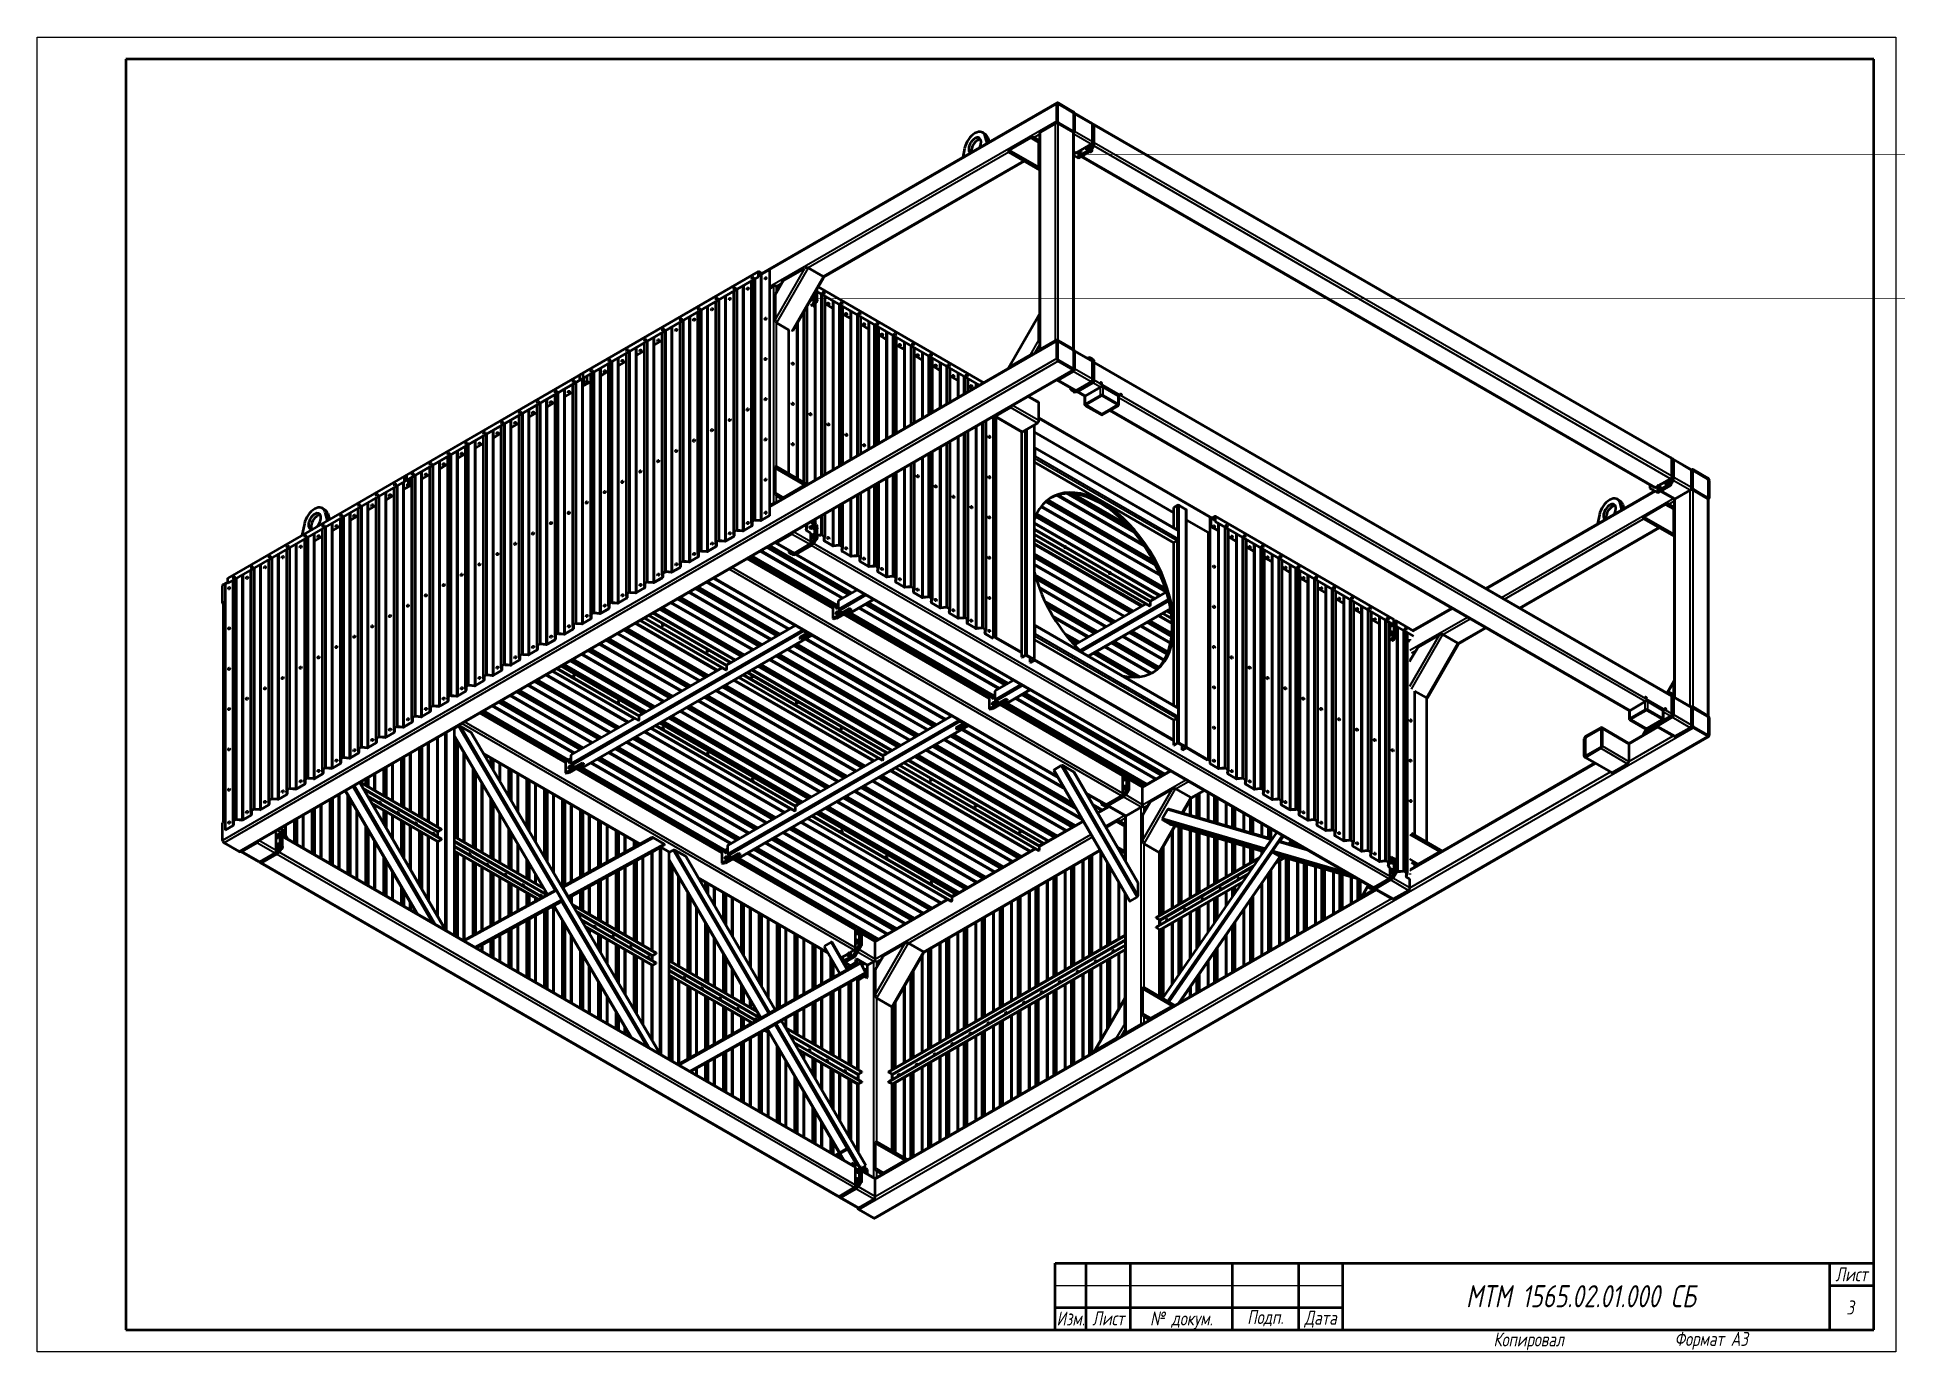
# Model space of a CAD drawing. Header units: millimetres. Extents: x 0 to 14700, y 0 to 10395.
import ezdxf
from ezdxf.enums import TextEntityAlignment as Align

# ---------------------------------------------------------------- set-up
doc = ezdxf.new("R2010")
doc.units = ezdxf.units.MM
doc.header["$LTSCALE"] = 35
for name, color, linetype, lineweight in [('Видимые тонкие (ГОСТ)', 7, 'Continuous', 35), ('Видимый контур (ГОСТ)', 7, 'Continuous', 50), ('Заголовок (ГОСТ)', 7, 'Continuous', 50), ('Кромка (ГОСТ)', 7, 'Continuous', 50)]:
    doc.layers.add(name, color=color, linetype=linetype, lineweight=lineweight)
doc.styles.add('Альтернативный текст (ГОСТ)', font='arial.ttf', dxfattribs={"width": 0.8})
doc.styles.add('Стиль текста110', font='GOST Common Italic.ttf', dxfattribs={"width": 0.8})
doc.styles.add('Стиль текста112', font='GOST Common Italic.ttf', dxfattribs={"width": 0.8})
doc.styles.add('Стиль текста137', font='GOST Common Italic.ttf', dxfattribs={"width": 0.7})
doc.styles.add('Стиль текста139', font='GOST Common Italic.ttf', dxfattribs={"width": 0.7})

# ---------------------------------------------------------------- blocks, each defined once
blk = doc.blocks.new('Основные надписи ГОСТ - Форма 2A')
at = {"layer": 'Заголовок (ГОСТ)'}
for p, q in [((25, 144.9), (25, 159.9)), ((25, 159.9), (210, 159.9)), ((32, 159.9), (32, 145)), ((42, 159.9), (42, 145)), ((65, 160), (65, 145)), ((80, 159.9), (80, 145)), ((90, 159.9), (90, 145)), ((200, 159.9), (200, 145)), ((210, 144.9), (210, 159.9)), ((200, 154.9), (210, 154.9)), ((25, 149.9), (90, 149.9))]:
    blk.add_line(p, q, dxfattribs=at)
at = {"layer": 'Заголовок (ГОСТ)', "linetype": 'Continuous', "lineweight": 25}
blk.add_line((25, 154.9), (90, 154.9), dxfattribs=at)
at = {"layer": 'Заголовок (ГОСТ)', "char_height": 3.17, "style": 'Альтернативный текст (ГОСТ)'}
for s, insert, width, attachment_point in [('\\fGOST Common|b0|i1;{\\H3.1700;Лист}', (204.99, 157.4), 9.9449, 5), ('\\fGOST Common|b0|i1;{\\H3.1700;Лист}', (37.05, 147.45), 9.6962, 5), ('\\fGOST Common|b0|i1;{\\H3.1700;№ докум.}', (53.56, 146.99), 22.9748, 5), ('\\fGOST Common|b0|i1;{\\H3.1700;Подп.}', (72.53, 147.49), 14.9519, 5), ('\\fGOST Common|b0|i1;{\\H3.1700;Дата}', (85.01, 147.26), 10.0042, 5), ('\\fGOST Common|b0|i1;{\\H3.1700;Копировал}', (124.08, 144.27), 24.0178, 1)]:
    blk.add_mtext(s, dxfattribs=dict(at, insert=insert, width=width, attachment_point=attachment_point))
at = {"layer": 'Заголовок (ГОСТ)', "color": 7, "insert": (28.55, 147.41), "char_height": 3.17, "width": 6.7703, "attachment_point": 5, "style": 'Альтернативный текст (ГОСТ)'}
blk.add_mtext('\\fGOST Common|b0|i1;{\\H3.1700;Изм.}', dxfattribs=at)
at = {"layer": 'Заголовок (ГОСТ)', "style": 'Стиль текста137'}
for tag, p in [('Изм3', (28.52, 157.4)), ('Лист3', (37.01, 157.41)), ('Докум3', (53.51, 157.41)), ('Изм4', (28.51, 152.45)), ('Лист4', (37.01, 152.46)), ('Докум4', (53.51, 152.44))]:
    blk.add_attdef(tag, text='', height=2.89, dxfattribs=at).set_placement(p, align=Align.MIDDLE_CENTER)
at = {"layer": 'Заголовок (ГОСТ)'}
for tag, height, style, p in [('Подп3', 2.89, 'Стиль текста137', (65.01, 157.4)), ('Дата3', 2, 'Стиль текста139', (80.03, 157.4)), ('Подп4', 2.89, 'Стиль текста137', (65.01, 152.42)), ('Дата4', 2, 'Стиль текста139', (80.01, 152.45))]:
    blk.add_attdef(tag, text='', height=height, dxfattribs=dict(at, style=style)).set_placement(p, align=Align.MIDDLE_LEFT)
at = {"layer": 'Заголовок (ГОСТ)', "color": 7, "width": 0.8}
for tag, p, height, style in [('ОБОЗНАЧЕНИЕ_001', (117.87, 149.95), 5, 'Стиль текста110'), ('Номер_листа_001', (203.83, 148.31), 3.17, 'Стиль текста112')]:
    blk.add_attdef(tag, p, '', height=height, dxfattribs=dict(at, style=style))
blk = doc.blocks.new('Рамки ГОСТ_ граница 297x420')
at = {"layer": 'Кромка (ГОСТ)', "lineweight": 25}
for p, q in [((0, 0), (0, 297)), ((0, 297), (420, 297)), ((420, 297), (420, 0)), ((420, 0), (0, 0))]:
    blk.add_line(p, q, dxfattribs=at)
at = {"layer": 'Кромка (ГОСТ)'}
for p, q in [((415, 292), (20, 292)), ((20, 292), (20, 5)), ((415, 5), (415, 292)), ((20, 5), (415, 5))]:
    blk.add_line(p, q, dxfattribs=at)
at = {"layer": 'Кромка (ГОСТ)', "insert": (370, 4.5), "char_height": 3.17, "attachment_point": 1, "style": 'Альтернативный текст (ГОСТ)'}
blk.add_mtext('\\A1;\\fGOST Common|b0|i1;{\\H3.1700;Формат A3}', dxfattribs=at)

msp = doc.modelspace()

# ---------------------------------------------------------------- linework, layer by layer
at = {"layer": 'Видимые тонкие (ГОСТ)'}
for p, q in [((8064, 9869), (5736, 8524)), ((8075, 9869), (8069, 9865)), ((8064, 9731), (5793, 8420)), ((8053, 7997), (8053, 9712)), ((8075, 7997), (8075, 9712)), ((8194, 9800), (8193, 9799)), ((8200, 9790), (8198, 9789)), ((8347, 9705), (8205, 9787)), ((7520, 9598), (7498, 9610)), ((7922, 9560), (7856, 9599)), ((7929, 9627), (7884, 9601)), ((7934, 7929), (7934, 9643)), ((8200, 9653), (8194, 9650)), ((8194, 7929), (8194, 9643)), ((8335, 9548), (8199, 9627)), ((8347, 9568), (8205, 9650)), ((12929, 7060), (8361, 9697)), ((12929, 6923), (8361, 9560)), ((7684, 9486), (6098, 8570)), ((7803, 9417), (6217, 8502)), ((7922, 9366), (7688, 9502)), ((7929, 9490), (7928, 9490)), ((8217, 9480), (8199, 9490)), ((12799, 6834), (8263, 9453)), ((12917, 6903), (8357, 9536)), ((7929, 9363), (7928, 9363)), ((5706, 8540), (4292, 7724)), ((5707, 8540), (5706, 8540)), ((6070, 8567), (5836, 8162)), ((6098, 8570), (5848, 8137)), ((5509, 8386), (5509, 6484)), ((5509, 8386), (5509, 6484)), ((5527, 8396), (5527, 6494)), ((5527, 8396), (5527, 6494)), ((5536, 6496), (5536, 8402)), ((5536, 8402), (5536, 6496)), ((5579, 8427), (5579, 6492)), ((5588, 8432), (5588, 6494)), ((5588, 8432), (5588, 6494)), ((5651, 8468), (5651, 6565)), ((5669, 8478), (5669, 6575)), ((5678, 8483), (5678, 6577)), ((5721, 8517), (5721, 6574)), ((5737, 8523), (5727, 8518)), ((5729, 8519), (5729, 6575)), ((5825, 6711), (5825, 8426)), ((5902, 8470), (5836, 8356)), ((5886, 8448), (5848, 8426)), ((5848, 8382), (5848, 8426)), ((6217, 8502), (5967, 8069)), ((7487, 7663), (6177, 8419)), ((5244, 8233), (5244, 6330)), ((5253, 8238), (5253, 6332)), ((5296, 8263), (5296, 6329)), ((5305, 8268), (5305, 6330)), ((5368, 8305), (5368, 6402)), ((5386, 8315), (5386, 6412)), ((5395, 8320), (5395, 6414)), ((5438, 8345), (5438, 6410)), ((5447, 8350), (5447, 6412)), ((6084, 8259), (6084, 6863)), ((6147, 8277), (6147, 6890)), ((6156, 8292), (6156, 6895)), ((6199, 8366), (6199, 6919)), ((6208, 8360), (6208, 6925)), ((6226, 8350), (6226, 6935)), ((6289, 8314), (6289, 6971)), ((6298, 8309), (6298, 6976)), ((6341, 8284), (6341, 7001)), ((6350, 8279), (6350, 7006)), ((6367, 8268), (6367, 7017)), ((6430, 8232), (6430, 7053)), ((5014, 8100), (5014, 6165)), ((5022, 8105), (5022, 6167)), ((5085, 8141), (5085, 6239)), ((5103, 8151), (5103, 6249)), ((5112, 8157), (5112, 6251)), ((5155, 8182), (5155, 6247)), ((5164, 8187), (5164, 6249)), ((5227, 8223), (5227, 6320)), ((5848, 7000), (5848, 8137)), ((6006, 8123), (6006, 6908)), ((6015, 8138), (6015, 6903)), ((6058, 8213), (6058, 6879)), ((6067, 8229), (6067, 6873)), ((6439, 8227), (6439, 7058)), ((6482, 8202), (6482, 7083)), ((6491, 8197), (6491, 7088)), ((6509, 8187), (6509, 7098)), ((6572, 8150), (6572, 7135)), ((6580, 8146), (6580, 7140)), ((6623, 8121), (6623, 7164)), ((6632, 8115), (6632, 7170)), ((6650, 8105), (6650, 7180)), ((7688, 7787), (7922, 8192)), ((7928, 8185), (7929, 8187)), ((4740, 7942), (4740, 6004)), ((4803, 7978), (4803, 6075)), ((4821, 7988), (4821, 6085)), ((4830, 6087), (4830, 7994)), ((4873, 8019), (4873, 6084)), ((4881, 8024), (4881, 6085)), ((4944, 8060), (4944, 6157)), ((4961, 8070), (4961, 6167)), ((4971, 8075), (4971, 6169)), ((8064, 7991), (5793, 6679)), ((6713, 8069), (6713, 7216)), ((6722, 8064), (6722, 7221)), ((6765, 8039), (6765, 7246)), ((6774, 8034), (6774, 7251)), ((6792, 8024), (6792, 7261)), ((6854, 7987), (6854, 7298)), ((6863, 7982), (6863, 7303)), ((6906, 7957), (6906, 7328)), ((6915, 7952), (6915, 7333)), ((6933, 7942), (6933, 7343)), ((7856, 7884), (7922, 7998)), ((7888, 7895), (7929, 7965)), ((8058, 7993), (8058, 7994)), ((8075, 7991), (8069, 7987)), ((8064, 7853), (1467, 4044)), ((8075, 7834), (1478, 4025)), ((4520, 7815), (4520, 5912)), ((4538, 7825), (4538, 5922)), ((4547, 7830), (4547, 5924)), ((4590, 7855), (4590, 5920)), ((4599, 7860), (4599, 5922)), ((4661, 7897), (4661, 5993)), ((4679, 7907), (4679, 6004)), ((4688, 7912), (4688, 6005)), ((4731, 7937), (4731, 6002)), ((6996, 7906), (6996, 7379)), ((7005, 7901), (7005, 7384)), ((7048, 7876), (7048, 7409)), ((7057, 7870), (7057, 7415)), ((7074, 7860), (7074, 7425)), ((7137, 7824), (7137, 7461)), ((7146, 7819), (7146, 7466)), ((7189, 7794), (7189, 7491)), ((7939, 7924), (7939, 7925)), ((8194, 7922), (8193, 7921)), ((8200, 7912), (8198, 7911)), ((8347, 7827), (8205, 7909)), ((12929, 5182), (8361, 7819)), ((8194, 7765), (1597, 3956)), ((4319, 7740), (2905, 6923)), ((4237, 7652), (4237, 5748)), ((4255, 7662), (4255, 5759)), ((4264, 7667), (4264, 5760)), ((4307, 7692), (4307, 5757)), ((4316, 7697), (4316, 5759)), ((4379, 7733), (4379, 5830)), ((4396, 7744), (4396, 5840)), ((4405, 7749), (4405, 5842)), ((4448, 7774), (4448, 5839)), ((4457, 7779), (4457, 5840)), ((7198, 7789), (7198, 7496)), ((7216, 7779), (7216, 7506)), ((7279, 7742), (7279, 7543)), ((7287, 7737), (7287, 7548)), ((7330, 7712), (7330, 7573)), ((7340, 7707), (7340, 7578)), ((7357, 7697), (7357, 7588)), ((7420, 7661), (7420, 7624)), ((7429, 7656), (7429, 7629)), ((7696, 7784), (7697, 7786)), ((8075, 7690), (8074, 7691)), ((8217, 7602), (8075, 7684)), ((8194, 7759), (8193, 7759)), ((8200, 7775), (8194, 7772)), ((8335, 7671), (8194, 7752)), ((8347, 7690), (8205, 7772)), ((8409, 7628), (8349, 7662)), ((12929, 5045), (8361, 7682)), ((3972, 7499), (3972, 5595)), ((3981, 7504), (3981, 5597)), ((4024, 7529), (4024, 5594)), ((4033, 7534), (4033, 5595)), ((4096, 7570), (4096, 5667)), ((4113, 7580), (4113, 5677)), ((4123, 5679), (4123, 7585)), ((4166, 7610), (4166, 5675)), ((4174, 7615), (4174, 5677)), ((7922, 7501), (7834, 7552)), ((8290, 7560), (8231, 7594)), ((8290, 7494), (8290, 7560)), ((8409, 7563), (8409, 7628)), ((8432, 7563), (8432, 7628)), ((8550, 7494), (8550, 7560)), ((12717, 5141), (8555, 7544)), ((3741, 7365), (3741, 5430)), ((3750, 7370), (3750, 5432)), ((3813, 7407), (3813, 5503)), ((3831, 7417), (3831, 5514)), ((3840, 7422), (3840, 5515)), ((3883, 7447), (3883, 5512)), ((3891, 7452), (3891, 5514)), ((3954, 7488), (3954, 5585)), ((7499, 7358), (7499, 5712)), ((7580, 7404), (7579, 7405)), ((7792, 7275), (7580, 7398)), ((7699, 7473), (7698, 7474)), ((7911, 7344), (7699, 7466)), ((7922, 7364), (7715, 7483)), ((9287, 6590), (7922, 7378)), ((8296, 7484), (8296, 7491)), ((8415, 7416), (8415, 7417)), ((8426, 7416), (8426, 7417)), ((12598, 5072), (8488, 7445)), ((8545, 7484), (8545, 7491)), ((3467, 7207), (3467, 5269)), ((3530, 7243), (3530, 5340)), ((3548, 7254), (3548, 5350)), ((3557, 7259), (3557, 5352)), ((3600, 7284), (3600, 5349)), ((3609, 7289), (3609, 5350)), ((3671, 7325), (3671, 5422)), ((3689, 7335), (3689, 5432)), ((3698, 7340), (3698, 5434)), ((7279, 7232), (7279, 5804)), ((7287, 7236), (7287, 5802)), ((7330, 7261), (7330, 5806)), ((7340, 7267), (7340, 5804)), ((7357, 7277), (7357, 5794)), ((7420, 7313), (7420, 5722)), ((7429, 7318), (7429, 5721)), ((7472, 7343), (7472, 5724)), ((7481, 7348), (7481, 5722)), ((7814, 5508), (7814, 7288)), ((7830, 5508), (7830, 7297)), ((7884, 5477), (7884, 7328)), ((3247, 7080), (3247, 5177)), ((3265, 7090), (3265, 5187)), ((3274, 7096), (3274, 5189)), ((3317, 7120), (3317, 5185)), ((3326, 7125), (3326, 5187)), ((3389, 7162), (3389, 5258)), ((3406, 7172), (3406, 5269)), ((3415, 5270), (3415, 7177)), ((3458, 7202), (3458, 5267)), ((6996, 7068), (6996, 5967)), ((7005, 7073), (7005, 5966)), ((7048, 7098), (7048, 5969)), ((7057, 7103), (7057, 5967)), ((7074, 7113), (7074, 5957)), ((7137, 7150), (7137, 5886)), ((7146, 7155), (7146, 5884)), ((7189, 7180), (7189, 5887)), ((7198, 7185), (7198, 5886)), ((7216, 7195), (7216, 5875)), ((7888, 7143), (7889, 7142)), ((7888, 7065), (9016, 6414)), ((7893, 7144), (9024, 6491)), ((7893, 7082), (9024, 6429)), ((2923, 6933), (1509, 6117)), ((2964, 6917), (2964, 5014)), ((2982, 6927), (2982, 5024)), ((2991, 6932), (2991, 5026)), ((3034, 6957), (3034, 5022)), ((3043, 6962), (3043, 5024)), ((3106, 6998), (3106, 5095)), ((3124, 7009), (3124, 5105)), ((3133, 7014), (3133, 5107)), ((3176, 7039), (3176, 5104)), ((3184, 7044), (3184, 5105)), ((5836, 6988), (6070, 6853)), ((6722, 6910), (6722, 6129)), ((6765, 6935), (6765, 6132)), ((6774, 6940), (6774, 6131)), ((6792, 6950), (6792, 6120)), ((6854, 6987), (6854, 6049)), ((6863, 6992), (6863, 6047)), ((6906, 7016), (6906, 6051)), ((6915, 7022), (6915, 6049)), ((6933, 7032), (6933, 6039)), ((13084, 6970), (12943, 7052)), ((13084, 6833), (12943, 6914)), ((13090, 6967), (13096, 6970)), ((2699, 6764), (2699, 4860)), ((2708, 4862), (2708, 6769)), ((2751, 6794), (2751, 4859)), ((2760, 6799), (2760, 4860)), ((2823, 6835), (2823, 4932)), ((2841, 6845), (2841, 4942)), ((2850, 6851), (2850, 4944)), ((2893, 6875), (2893, 4940)), ((2901, 6880), (2901, 4942)), ((5836, 6794), (5902, 6756)), ((5848, 6717), (5848, 6769)), ((6076, 6850), (6077, 6849)), ((6482, 6771), (6482, 6296)), ((6491, 6777), (6491, 6294)), ((6509, 6787), (6509, 6284)), ((6572, 6823), (6572, 6212)), ((6580, 6828), (6580, 6210)), ((6623, 6853), (6623, 6214)), ((6632, 6858), (6632, 6212)), ((6650, 6869), (6650, 6202)), ((6713, 6905), (6713, 6130)), ((8759, 6369), (8061, 6772)), ((8747, 6387), (8074, 6776)), ((8679, 6476), (8141, 6786)), ((8663, 6495), (8158, 6787)), ((8624, 6538), (8197, 6785)), ((11463, 6034), (12799, 6805)), ((12954, 6745), (12845, 6808)), ((13073, 6813), (12939, 6890)), ((13073, 5104), (13073, 6813)), ((13096, 5099), (13096, 6813)), ((13213, 6901), (13214, 6901)), ((13219, 6891), (13220, 6892)), ((2298, 6628), (2277, 6640)), ((2468, 6630), (2468, 4695)), ((2477, 6636), (2477, 4697)), ((2540, 6672), (2540, 4769)), ((2558, 6682), (2558, 4779)), ((2567, 6687), (2567, 4781)), ((2610, 6712), (2610, 4777)), ((2619, 6717), (2619, 4779)), ((2682, 6754), (2682, 4850)), ((5831, 6707), (5831, 6708)), ((6226, 6624), (6226, 6447)), ((6289, 6660), (6289, 6375)), ((6298, 6665), (6298, 6374)), ((6341, 6690), (6341, 6377)), ((6350, 6695), (6350, 6375)), ((6367, 6705), (6367, 6365)), ((6430, 6742), (6430, 6294)), ((6439, 6747), (6439, 6292)), ((8922, 6039), (7905, 6626)), ((8887, 6132), (7938, 6680)), ((8881, 6146), (7944, 6687)), ((8850, 6214), (7974, 6720)), ((8843, 6228), (7980, 6726)), ((8827, 6257), (7995, 6738)), ((9016, 6500), (9016, 6692)), ((9033, 4814), (9033, 6692)), ((9086, 4783), (9086, 6661)), ((11581, 5965), (12938, 6748)), ((12540, 6700), (12519, 6712)), ((12877, 6700), (12943, 6662)), ((12904, 6703), (12949, 6729)), ((12954, 5173), (12954, 6745)), ((13214, 6751), (13220, 6754)), ((13214, 5030), (13214, 6745)), ((2194, 6472), (2194, 4534)), ((2257, 6509), (2257, 4605)), ((2275, 6519), (2275, 4616)), ((2284, 6524), (2284, 4617)), ((2327, 6549), (2327, 4614)), ((2336, 6554), (2336, 4616)), ((2399, 6590), (2399, 4687)), ((2416, 6600), (2416, 4697)), ((2425, 6606), (2425, 4699)), ((5507, 6480), (5507, 6478)), ((5513, 6485), (5513, 6454)), ((5649, 6561), (5649, 6560)), ((5651, 6547), (5651, 6530)), ((5652, 6565), (5652, 6565)), ((5655, 6566), (5655, 6535)), ((5669, 6575), (5669, 6575)), ((5967, 6473), (5966, 6473)), ((6119, 6404), (5983, 6483)), ((6081, 6530), (6081, 6499)), ((6084, 6542), (6084, 6529)), ((6084, 6511), (6084, 6493)), ((6087, 6525), (6087, 6523)), ((6147, 6578), (6147, 6546)), ((6156, 6583), (6156, 6541)), ((6199, 6608), (6199, 6459)), ((6208, 6613), (6208, 6457)), ((8883, 5982), (7888, 6556)), ((8874, 5976), (7888, 6546)), ((7888, 6502), (8125, 6365)), ((7888, 6499), (8124, 6363)), ((7888, 6469), (8807, 5938)), ((8926, 6006), (7895, 6602)), ((8930, 6014), (7898, 6610)), ((9275, 6460), (9261, 6468)), ((9317, 6571), (9286, 6589)), ((9317, 6570), (9286, 6588)), ((9317, 6606), (9316, 6606)), ((10731, 5789), (9317, 6606)), ((9338, 6553), (9338, 4615)), ((9347, 6548), (9347, 4613)), ((9390, 6523), (9390, 4617)), ((9399, 6518), (9399, 4615)), ((9417, 6508), (9417, 4605)), ((9480, 6472), (9480, 4533)), ((11604, 5952), (12704, 6587)), ((11723, 5883), (12823, 6519)), ((12709, 6603), (12943, 6468)), ((12949, 6591), (12949, 6592)), ((1974, 6345), (1974, 4442)), ((1992, 6355), (1992, 4453)), ((2001, 4454), (2001, 6360)), ((2044, 6385), (2044, 4451)), ((2052, 6390), (2052, 4452)), ((2116, 6427), (2116, 4524)), ((2134, 6437), (2134, 4534)), ((2143, 6442), (2143, 4536)), ((2186, 6467), (2186, 4532)), ((5230, 6322), (5230, 6290)), ((5366, 6398), (5366, 6397)), ((5368, 6384), (5368, 6367)), ((5372, 6403), (5372, 6372)), ((5510, 6466), (5510, 6448)), ((6363, 5956), (5716, 6329)), ((6372, 5961), (5725, 6335)), ((6415, 5986), (5768, 6359)), ((6424, 5991), (5777, 6364)), ((6442, 6001), (5794, 6375)), ((5848, 6404), (5847, 6405)), ((5989, 6316), (5848, 6398)), ((6108, 6385), (5967, 6466)), ((10690, 3739), (6122, 6376)), ((10701, 3759), (6141, 6392)), ((6222, 6448), (6222, 6417)), ((6226, 6429), (6226, 6412)), ((6228, 6443), (6228, 6442)), ((6364, 6367), (6364, 6335)), ((6367, 6347), (6367, 6330)), ((6370, 6362), (6370, 6360)), ((7888, 6460), (8803, 5931)), ((7888, 6429), (8803, 5901)), ((7888, 6426), (8801, 5898)), ((8741, 5900), (7888, 6392)), ((8732, 5894), (7888, 6382)), ((8135, 6357), (8478, 6159)), ((8136, 6359), (8479, 6161)), ((9016, 5095), (9016, 6414)), ((9488, 6467), (9488, 4532)), ((9531, 6442), (9531, 4535)), ((9540, 6437), (9540, 4533)), ((9558, 6426), (9558, 4523)), ((9621, 6390), (9621, 4452)), ((9630, 6385), (9630, 4450)), ((9673, 6360), (9673, 4453)), ((9682, 6355), (9682, 4452)), ((9699, 6345), (9699, 4441)), ((12949, 6465), (12949, 6464)), ((1691, 6182), (1691, 4279)), ((1709, 6192), (1709, 4289)), ((1718, 6197), (1718, 4291)), ((1761, 6222), (1761, 4288)), ((1770, 6227), (1770, 4289)), ((1833, 6263), (1833, 4361)), ((1850, 6274), (1850, 4371)), ((1859, 6279), (1859, 4373)), ((1902, 6304), (1902, 4369)), ((1911, 6309), (1911, 4371)), ((5083, 6235), (5083, 6233)), ((5085, 6221), (5085, 6203)), ((5089, 6240), (5089, 6209)), ((5224, 6317), (5224, 6315)), ((5227, 6302), (5227, 6285)), ((8576, 4396), (5472, 6188)), ((8587, 4416), (5495, 6201)), ((6293, 5878), (5613, 6270)), ((6298, 5891), (5627, 6278)), ((6306, 5895), (5635, 6283)), ((6324, 5906), (5653, 6293)), ((10571, 3671), (6003, 6308)), ((6505, 6285), (6505, 6254)), ((6509, 6266), (6509, 6248)), ((6511, 6280), (6511, 6278)), ((6632, 6212), (6632, 6212)), ((6646, 6203), (6646, 6172)), ((6649, 6202), (6649, 6202)), ((6650, 6184), (6650, 6167)), ((6652, 6198), (6652, 6196)), ((8669, 5858), (7888, 6309)), ((8651, 5848), (7888, 6289)), ((8643, 5843), (7888, 6279)), ((8600, 5818), (7888, 6229)), ((8591, 5813), (7888, 6218)), ((9762, 6308), (9762, 4370)), ((9771, 6303), (9771, 4368)), ((9814, 6278), (9814, 4372)), ((9823, 6273), (9823, 4370)), ((9841, 6263), (9841, 4360)), ((9904, 6227), (9904, 4288)), ((9912, 6222), (9912, 4287)), ((9956, 6197), (9956, 4290)), ((9965, 6192), (9965, 4288)), ((9982, 6181), (9982, 4278)), ((1509, 6084), (1467, 6060)), ((1550, 6100), (1550, 4197)), ((1567, 6110), (1567, 4208)), ((1576, 6115), (1576, 4209)), ((1619, 6140), (1619, 4206)), ((1628, 6145), (1628, 4208)), ((4801, 6071), (4801, 6070)), ((4803, 6057), (4803, 6040)), ((4807, 6077), (4807, 6045)), ((4941, 6153), (4941, 6152)), ((4943, 6153), (4943, 6151)), ((4944, 6140), (4944, 6122)), ((4945, 6157), (4945, 6156)), ((4948, 6157), (4948, 6127)), ((4963, 6167), (4963, 6166)), ((4972, 6168), (4972, 6168)), ((5850, 5659), (5203, 6033)), ((5858, 5664), (5211, 6038)), ((5876, 5674), (5229, 6048)), ((5939, 5711), (5292, 6084)), ((5948, 5716), (5301, 6090)), ((5991, 5741), (5344, 6114)), ((8067, 4553), (5353, 6120)), ((6788, 6122), (6788, 6090)), ((6792, 6102), (6792, 6085)), ((6794, 6117), (6794, 6115)), ((6929, 6040), (6929, 6009)), ((6935, 6035), (6935, 6033)), ((8528, 5776), (7893, 6143)), ((8510, 5766), (7899, 6119)), ((8501, 5761), (7903, 6107)), ((8458, 5736), (7924, 6045)), ((8449, 5731), (7929, 6032)), ((8488, 6153), (8832, 5955)), ((8489, 6155), (8832, 5957)), ((10045, 6145), (10045, 4207)), ((10054, 6140), (10054, 4205)), ((10097, 6115), (10097, 4208)), ((10106, 6110), (10106, 4207)), ((10124, 6100), (10124, 4196)), ((10187, 6063), (10187, 4125)), ((10195, 6058), (10195, 4123)), ((10238, 6034), (10238, 4127)), ((10247, 6028), (10247, 4125)), ((1487, 5934), (1467, 5922)), ((1478, 4201), (1478, 5916)), ((4518, 5908), (4518, 5907)), ((4520, 5894), (4520, 5877)), ((4524, 5913), (4524, 5882)), ((4659, 5990), (4659, 5988)), ((4661, 5975), (4661, 5958)), ((4665, 5995), (4665, 5963)), ((5593, 5511), (4946, 5885)), ((5656, 5547), (5009, 5921)), ((5665, 5553), (5018, 5926)), ((5708, 5578), (5061, 5951)), ((5717, 5582), (5070, 5956)), ((5735, 5593), (5087, 5966)), ((5797, 5629), (5150, 6003)), ((5807, 5634), (5160, 6008)), ((6487, 6023), (6338, 5938)), ((6543, 5991), (6338, 5873)), ((6557, 5983), (6346, 5860)), ((6614, 5950), (6402, 5828)), ((7610, 5247), (6506, 5884)), ((7653, 5271), (6549, 5909)), ((7661, 5276), (6557, 5914)), ((7679, 5286), (6575, 5924)), ((6933, 6021), (6933, 6004)), ((7071, 5959), (7071, 5927)), ((7074, 5939), (7074, 5922)), ((7077, 5953), (7077, 5952)), ((8386, 5695), (7969, 5935)), ((8368, 5684), (7983, 5907)), ((8360, 5680), (7990, 5893)), ((8771, 5913), (8205, 5587)), ((8948, 5950), (8246, 5545)), ((8951, 5936), (8257, 5535)), ((8833, 5949), (8803, 5932)), ((8811, 5940), (8810, 5940)), ((8932, 6007), (8842, 5954)), ((10265, 6018), (10265, 4115)), ((10328, 5982), (10328, 4043)), ((10337, 5977), (10337, 4042)), ((10380, 5952), (10380, 4045)), ((10389, 5947), (10389, 4043)), ((10407, 5936), (10407, 4033)), ((10469, 5900), (10469, 3962)), ((10478, 5895), (10478, 3960)), ((4236, 5744), (4236, 5743)), ((4238, 5748), (4238, 5748)), ((4241, 5749), (4241, 5718)), ((4256, 5758), (4256, 5758)), ((4376, 5826), (4376, 5825)), ((4379, 5812), (4379, 5795)), ((4382, 5832), (4382, 5800)), ((5373, 5384), (4726, 5758)), ((5382, 5389), (4735, 5763)), ((4771, 5784), (5450, 5392)), ((4774, 5785), (5451, 5394)), ((4801, 5801), (5451, 5425)), ((4808, 5805), (5455, 5432)), ((4835, 5821), (5482, 5447)), ((4838, 5822), (5483, 5450)), ((5515, 5466), (4867, 5839)), ((5524, 5471), (4877, 5845)), ((5567, 5496), (4920, 5870)), ((5575, 5501), (4928, 5874)), ((5999, 5742), (5451, 5426)), ((7530, 5163), (6376, 5830)), ((7535, 5176), (6407, 5827)), ((7543, 5181), (6416, 5832)), ((7561, 5191), (6433, 5842)), ((7601, 5241), (6496, 5879)), ((7212, 5877), (7212, 5845)), ((7216, 5857), (7216, 5840)), ((7218, 5872), (7218, 5870)), ((7339, 5804), (7339, 5804)), ((7354, 5794), (7354, 5764)), ((7357, 5794), (7357, 5793)), ((7357, 5776), (7357, 5759)), ((7359, 5790), (7359, 5788)), ((7888, 5738), (7889, 5737)), ((7893, 5740), (9024, 5086)), ((8317, 5655), (8030, 5820)), ((8308, 5649), (8040, 5804)), ((8963, 5877), (8312, 5502)), ((8963, 5598), (8724, 5736)), ((8965, 5607), (8733, 5741)), ((8972, 5653), (8776, 5766)), ((8973, 5662), (8784, 5771)), ((8974, 5682), (8802, 5781)), ((8976, 5754), (8865, 5818)), ((8975, 5765), (8874, 5823)), ((8903, 5840), (8973, 5799)), ((8906, 5841), (8973, 5803)), ((8933, 5856), (8969, 5835)), ((8940, 5861), (8968, 5845)), ((10521, 5870), (10521, 3964)), ((10530, 5865), (10530, 3962)), ((10548, 5855), (10548, 3952)), ((10611, 5818), (10611, 3880)), ((10620, 5813), (10620, 3878)), ((10663, 5789), (10663, 3882)), ((10672, 5783), (10672, 3880)), ((10689, 5773), (10689, 3870)), ((10748, 5778), (10747, 5779)), ((10889, 5698), (10749, 5779)), ((10752, 5737), (10752, 3798)), ((10857, 5547), (11312, 5809)), ((10886, 5701), (11193, 5878)), ((11118, 5672), (11334, 5796)), ((3958, 5587), (3958, 5555)), ((4093, 5663), (4093, 5662)), ((4096, 5649), (4096, 5632)), ((4099, 5668), (4099, 5637)), ((6055, 5709), (4224, 4652)), ((6063, 5697), (4231, 4640)), ((4237, 5732), (4237, 5713)), ((6119, 5664), (4288, 4607)), ((5090, 5221), (4443, 5594)), ((5100, 5226), (4453, 5600)), ((5143, 5251), (4496, 5625)), ((5151, 5256), (4504, 5629)), ((5169, 5266), (4522, 5640)), ((5232, 5302), (4585, 5676)), ((5241, 5308), (4594, 5681)), ((5284, 5333), (4637, 5706)), ((5293, 5337), (4645, 5711)), ((5310, 5348), (4663, 5721)), ((7096, 4950), (5991, 5587)), ((7113, 4960), (6009, 5597)), ((7176, 4996), (6072, 5634)), ((7186, 5002), (6081, 5639)), ((6122, 5670), (6119, 5669)), ((7229, 5026), (6124, 5664)), ((7495, 5714), (7495, 5682)), ((7499, 5694), (7499, 5677)), ((7501, 5708), (7501, 5707)), ((7579, 5698), (7562, 5709)), ((7888, 5661), (9016, 5010)), ((7893, 5677), (9024, 5024)), ((8245, 5613), (8123, 5683)), ((8227, 5603), (8153, 5646)), ((8219, 5598), (8169, 5626)), ((8854, 5395), (8493, 5603)), ((8860, 5401), (8502, 5608)), ((8873, 5414), (8519, 5618)), ((8912, 5464), (8582, 5654)), ((8916, 5472), (8592, 5660)), ((8936, 5511), (8635, 5684)), ((8939, 5518), (8643, 5689)), ((8945, 5535), (8661, 5699)), ((10761, 5732), (10761, 3797)), ((10804, 5707), (10804, 3800)), ((10813, 5702), (10813, 3798)), ((10831, 5691), (10831, 3788)), ((10857, 5264), (11091, 5669)), ((10869, 5239), (11118, 5672)), ((10987, 5170), (11237, 5603)), ((11237, 5603), (11453, 5728)), ((3811, 5500), (3811, 5498)), ((3813, 5485), (3813, 5468)), ((3817, 5505), (3817, 5473)), ((3952, 5582), (3952, 5580)), ((3954, 5567), (3954, 5550)), ((4860, 5088), (4213, 5461)), ((4868, 5093), (4221, 5466)), ((4886, 5103), (4239, 5476)), ((4949, 5139), (4302, 5513)), ((4958, 5144), (4311, 5518)), ((5001, 5169), (4354, 5543)), ((5010, 5174), (4363, 5548)), ((5027, 5184), (4380, 5558)), ((6893, 4833), (5789, 5470)), ((6903, 4838), (5798, 5476)), ((6946, 4863), (5842, 5501)), ((6954, 4868), (5850, 5506)), ((6972, 4878), (5868, 5516)), ((7035, 4915), (5931, 5552)), ((7044, 4920), (5940, 5557)), ((7087, 4945), (5983, 5582)), ((7881, 5469), (7881, 5475)), ((8677, 5333), (8352, 5521)), ((8693, 5334), (8360, 5526)), ((8723, 5337), (8378, 5536)), ((8806, 5362), (8441, 5573)), ((8816, 5367), (8450, 5578)), ((10857, 5458), (10923, 5572)), ((10869, 5528), (10906, 5549)), ((3528, 5336), (3528, 5335)), ((3530, 5323), (3530, 5305)), ((3531, 5340), (3531, 5340)), ((3534, 5341), (3534, 5310)), ((3548, 5350), (3548, 5350)), ((3669, 5418), (3669, 5417)), ((3672, 5404), (3672, 5387)), ((3675, 5423), (3675, 5392)), ((4578, 4925), (3930, 5298)), ((4586, 4930), (3939, 5303)), ((4604, 4940), (3956, 5313)), ((4667, 4976), (4020, 5350)), ((4676, 4981), (4029, 5355)), ((4718, 5006), (4071, 5380)), ((4078, 5384), (4757, 4992)), ((4081, 5385), (4758, 4994)), ((4108, 5401), (4758, 5025)), ((4115, 5405), (4762, 5032)), ((4142, 5421), (4789, 5047)), ((4145, 5422), (4790, 5049)), ((4808, 5057), (4160, 5431)), ((4817, 5063), (4170, 5436)), ((5419, 5407), (4758, 5026)), ((6611, 4670), (5506, 5307)), ((6620, 4675), (5516, 5312)), ((5552, 5333), (6687, 4678)), ((5554, 5335), (6689, 4680)), ((5581, 5350), (6689, 4711)), ((5589, 5355), (6692, 4717)), ((5615, 5370), (6719, 4733)), ((5618, 5372), (6720, 4735)), ((6752, 4751), (5648, 5389)), ((6761, 4757), (5657, 5394)), ((6804, 4781), (5700, 5419)), ((6813, 4786), (5709, 5424)), ((6831, 4797), (5726, 5434)), ((7724, 5309), (7576, 5224)), ((12943, 5294), (12896, 5213)), ((3245, 5173), (3245, 5172)), ((3247, 5159), (3247, 5142)), ((3251, 5178), (3251, 5147)), ((3386, 5255), (3386, 5253)), ((3389, 5241), (3389, 5223)), ((3392, 5260), (3392, 5228)), ((4321, 4776), (3674, 5150)), ((4384, 4813), (3737, 5186)), ((4393, 4818), (3746, 5192)), ((4436, 4843), (3789, 5217)), ((4445, 4848), (3797, 5221)), ((4462, 4858), (3815, 5232)), ((4525, 4894), (3878, 5268)), ((4534, 4900), (3887, 5273)), ((6337, 4512), (5233, 5149)), ((6380, 4537), (5276, 5174)), ((6389, 4541), (5284, 5179)), ((6406, 4552), (5302, 5189)), ((6469, 4588), (5365, 5226)), ((6479, 4593), (5374, 5231)), ((6522, 4618), (5417, 5256)), ((6530, 4623), (5426, 5261)), ((6548, 4633), (5443, 5271)), ((7781, 5276), (7576, 5158)), ((7795, 5268), (7583, 5146)), ((7851, 5236), (7640, 5113)), ((8841, 4525), (7734, 5164)), ((8850, 4531), (7743, 5170)), ((8893, 4555), (7786, 5194)), ((8901, 4560), (7795, 5199)), ((8919, 4571), (7812, 5210)), ((10987, 4033), (10987, 5170)), ((13084, 5092), (12943, 5174)), ((12949, 5288), (12949, 5287)), ((2962, 5010), (2962, 5008)), ((2968, 5015), (2968, 4984)), ((3103, 5092), (3103, 5090)), ((3106, 5077), (3106, 5060)), ((3109, 5097), (3109, 5065)), ((4178, 4657), (3499, 5049)), ((4178, 4665), (3506, 5053)), ((4185, 4671), (3515, 5058)), ((4203, 4681), (3532, 5068)), ((4242, 4731), (3595, 5105)), ((4252, 4736), (3604, 5110)), ((4295, 4761), (3648, 5135)), ((4303, 4766), (3656, 5140)), ((4726, 5007), (4224, 4717)), ((6097, 4373), (4993, 5011)), ((6106, 4378), (5001, 5016)), ((6123, 4388), (5019, 5026)), ((6186, 4425), (5082, 5062)), ((6196, 4430), (5091, 5068)), ((6239, 4455), (5134, 5092)), ((6247, 4460), (5143, 5097)), ((6265, 4470), (5161, 5108)), ((6328, 4506), (5224, 5144)), ((7236, 5027), (6720, 4729)), ((8587, 4553), (7613, 5115)), ((8593, 4565), (7645, 5113)), ((8760, 4479), (7653, 5118)), ((8778, 4489), (7671, 5128)), ((9016, 4814), (9016, 5010)), ((12598, 5007), (12598, 5072)), ((12603, 4997), (12603, 5004)), ((12717, 5076), (12717, 5141)), ((12739, 5076), (12739, 5141)), ((12852, 4997), (12852, 5004)), ((12858, 5007), (12858, 5072)), ((12917, 5025), (12863, 5057)), ((13073, 4935), (12932, 5017)), ((13084, 4955), (12943, 5037)), ((13090, 5089), (13096, 5092)), ((13213, 5023), (13214, 5023)), ((13219, 5013), (13220, 5014)), ((2685, 4852), (2685, 4820)), ((2821, 4928), (2821, 4926)), ((2823, 4915), (2823, 4897)), ((2824, 4932), (2824, 4931)), ((2827, 4933), (2827, 4902)), ((2841, 4942), (2841, 4942)), ((2964, 4996), (2964, 4978)), ((3160, 4853), (3160, 4156)), ((3171, 4150), (3171, 4860)), ((3227, 3341), (3227, 4892)), ((3241, 3326), (3241, 4900)), ((3298, 3293), (3298, 4933)), ((4038, 3617), (3301, 4872)), ((3301, 4863), (3301, 4863)), ((3301, 4858), (3301, 4074)), ((4096, 3648), (3333, 4946)), ((4846, 2399), (3350, 4944)), ((6462, 3176), (3358, 4968)), ((6473, 3195), (3380, 4981)), ((4927, 2352), (3432, 4897)), ((5823, 4215), (4719, 4853)), ((5841, 4225), (4737, 4863)), ((5904, 4262), (4800, 4899)), ((5913, 4267), (4809, 4905)), ((5956, 4292), (4851, 4929)), ((4859, 4933), (5994, 4278)), ((4861, 4935), (5996, 4280)), ((4888, 4950), (5996, 4311)), ((4896, 4955), (5999, 4317)), ((4922, 4970), (6026, 4333)), ((4925, 4971), (6027, 4335)), ((6045, 4343), (4941, 4981)), ((6054, 4348), (4950, 4986)), ((7293, 4995), (5462, 3938)), ((7300, 4983), (5469, 3925)), ((7357, 4950), (5525, 3893)), ((6498, 1126), (13096, 4935)), ((6617, 1058), (13214, 4867)), ((8218, 4292), (7220, 4868)), ((8210, 4307), (7229, 4873)), ((8192, 4337), (7247, 4883)), ((8129, 4446), (7309, 4919)), ((8120, 4462), (7319, 4925)), ((7360, 4956), (7357, 4954)), ((8077, 4537), (7362, 4950)), ((12247, 4860), (12248, 4859)), ((12366, 4929), (12372, 4925)), ((12377, 4929), (12589, 4806)), ((12589, 4806), (12819, 4939)), ((12589, 4669), (12938, 4871)), ((12729, 4923), (12709, 4888)), ((12718, 4887), (12717, 4885)), ((12722, 4929), (12722, 4930)), ((12734, 4929), (12734, 4930)), ((12799, 4957), (12796, 4958)), ((12954, 4867), (12813, 4948)), ((13214, 4873), (13220, 4876)), ((2538, 4765), (2538, 4763)), ((2540, 4751), (2540, 4734)), ((2544, 4770), (2544, 4739)), ((2679, 4847), (2679, 4845)), ((2682, 4832), (2682, 4815)), ((2903, 4705), (2903, 4304)), ((2946, 4730), (2946, 4279)), ((2956, 4735), (2956, 4274)), ((3018, 4772), (3018, 4238)), ((3037, 4782), (3037, 4227)), ((3045, 4787), (3045, 4222)), ((3088, 4812), (3088, 4198)), ((3097, 4817), (3097, 4192)), ((3319, 4833), (3319, 4064)), ((3327, 4819), (3327, 4059)), ((3370, 4745), (3370, 4034)), ((3380, 4729), (3380, 4029)), ((4768, 4016), (3532, 4730)), ((5621, 4098), (4517, 4736)), ((5630, 4104), (4526, 4741)), ((5674, 4129), (4569, 4766)), ((5682, 4133), (4578, 4771)), ((5700, 4144), (4595, 4781)), ((5763, 4180), (4658, 4818)), ((5772, 4185), (4668, 4823)), ((5815, 4210), (4711, 4848)), ((6711, 4724), (6689, 4711)), ((8044, 4066), (6938, 4705)), ((8053, 4070), (6946, 4709)), ((8070, 4081), (6964, 4720)), ((8133, 4117), (7027, 4756)), ((8143, 4122), (7036, 4761)), ((8186, 4147), (7079, 4786)), ((8194, 4152), (7087, 4791)), ((8212, 4162), (7105, 4801)), ((8270, 4201), (7168, 4838)), ((8261, 4217), (7177, 4843)), ((9083, 4775), (9083, 4781)), ((9275, 4720), (9261, 4727)), ((12241, 4850), (12243, 4850)), ((12241, 4713), (12247, 4710)), ((12366, 4772), (12578, 4650)), ((12377, 4792), (12589, 4669)), ((2255, 4602), (2255, 4600)), ((2257, 4587), (2257, 4570)), ((2261, 4607), (2261, 4575)), ((2396, 4683), (2396, 4682)), ((2399, 4669), (2399, 4652)), ((2402, 4688), (2402, 4657)), ((2663, 4567), (2663, 4443)), ((2673, 4572), (2673, 4437)), ((2736, 4609), (2736, 4401)), ((2753, 4619), (2753, 4391)), ((2762, 4624), (2762, 4386)), ((2805, 4648), (2805, 4361)), ((2814, 4654), (2814, 4356)), ((2877, 4690), (2877, 4319)), ((2895, 4700), (2895, 4309)), ((3443, 4622), (3443, 3993)), ((3460, 4592), (3460, 3983)), ((3469, 4578), (3469, 3978)), ((3584, 4694), (3584, 4641)), ((3602, 4684), (3602, 4611)), ((3610, 4679), (3610, 4597)), ((3653, 4654), (3653, 4524)), ((3663, 4649), (3663, 4508)), ((3726, 4613), (3726, 4401)), ((3744, 4602), (3744, 4369)), ((3752, 4597), (3752, 4355)), ((3795, 4573), (3795, 4283)), ((3804, 4567), (3804, 4267)), ((5416, 3943), (4262, 4609)), ((5416, 3951), (4269, 4613)), ((5423, 3957), (4295, 4608)), ((5440, 3967), (4313, 4618)), ((5480, 4017), (4375, 4654)), ((5489, 4022), (4385, 4660)), ((5532, 4047), (4428, 4684)), ((5541, 4052), (4436, 4689)), ((5558, 4062), (4454, 4700)), ((6657, 4693), (6014, 4322)), ((7851, 3954), (6744, 4593)), ((7860, 3959), (6753, 4598)), ((6789, 4619), (7925, 3963)), ((6792, 4620), (7926, 3966)), ((6818, 4636), (7926, 3996)), ((6826, 4640), (7930, 4003)), ((6853, 4656), (7956, 4018)), ((6855, 4657), (7958, 4021)), ((7992, 4035), (6885, 4674)), ((8001, 4041), (6895, 4680)), ((8644, 3563), (8044, 4602)), ((8700, 3596), (8100, 4635)), ((8707, 3611), (8117, 4633)), ((8707, 3704), (8197, 4587)), ((8743, 4463), (8966, 4592)), ((9413, 4606), (9413, 4575)), ((9417, 4587), (9417, 4570)), ((9419, 4601), (9419, 4600)), ((10857, 3806), (12324, 4653)), ((10857, 3669), (12443, 4585)), ((12247, 4703), (12459, 4581)), ((1972, 4439), (1972, 4437)), ((1974, 4424), (1974, 4407)), ((1978, 4444), (1978, 4412)), ((2114, 4520), (2114, 4518)), ((2115, 4507), (2115, 4489)), ((2119, 4525), (2119, 4494)), ((3012, 3458), (2441, 4438)), ((3126, 3393), (2497, 4471)), ((3150, 3378), (2509, 4478)), ((3230, 3332), (2549, 4501)), ((3172, 4114), (2577, 4458)), ((3167, 4105), (2587, 4440)), ((2594, 4527), (2594, 4483)), ((2612, 4537), (2612, 4472)), ((2620, 4542), (2620, 4468)), ((3512, 4505), (3512, 3953)), ((3521, 4489), (3521, 3947)), ((3867, 4531), (3867, 4160)), ((3885, 4521), (3885, 4130)), ((3893, 4516), (3893, 4115)), ((3936, 4491), (3936, 4042)), ((3945, 4486), (3945, 4026)), ((4008, 4449), (4008, 3919)), ((4026, 4439), (4026, 3889)), ((4035, 4434), (4035, 3875)), ((7568, 3790), (6461, 4429)), ((7577, 3796), (6470, 4435)), ((7620, 3821), (6513, 4460)), ((7629, 3826), (6522, 4465)), ((7646, 3836), (6539, 4475)), ((7709, 3872), (6602, 4511)), ((7718, 3877), (6612, 4516)), ((7761, 3902), (6655, 4541)), ((7770, 3907), (6663, 4546)), ((7788, 3917), (6681, 4556)), ((8457, 4328), (8295, 4421)), ((8751, 4474), (8633, 4542)), ((8743, 4463), (8635, 4526)), ((8743, 4326), (9084, 4524)), ((8743, 4043), (8977, 4448)), ((8754, 4018), (9004, 4451)), ((9004, 4451), (9107, 4510)), ((9123, 4382), (9226, 4442)), ((9195, 4220), (9195, 4419)), ((9258, 4202), (9258, 4423)), ((9267, 4199), (9267, 4418)), ((9554, 4525), (9554, 4493)), ((9558, 4505), (9558, 4488)), ((9560, 4520), (9560, 4518)), ((9696, 4443), (9696, 4411)), ((9699, 4423), (9699, 4406)), ((9702, 4438), (9702, 4436)), ((1689, 4275), (1689, 4274)), ((1695, 4281), (1695, 4249)), ((1830, 4357), (1830, 4355)), ((1833, 4343), (1833, 4326)), ((1836, 4362), (1836, 4331)), ((2170, 4282), (2170, 3944)), ((2188, 4292), (2188, 3934)), ((2196, 4297), (2196, 3929)), ((2239, 4322), (2239, 3904)), ((2248, 4327), (2248, 3899)), ((2311, 4364), (2311, 3863)), ((2330, 4374), (2330, 3852)), ((2338, 4379), (2338, 3847)), ((2381, 4404), (2381, 3823)), ((2390, 4409), (2390, 3817)), ((2453, 4409), (2453, 3781)), ((2470, 4379), (2470, 3771)), ((2479, 4364), (2479, 3766)), ((2522, 4290), (2522, 3741)), ((2531, 4274), (2531, 3736)), ((3172, 4036), (2645, 4341)), ((2663, 4326), (2663, 4309)), ((2673, 4321), (2673, 4293)), ((2736, 4284), (2736, 4185)), ((2753, 4274), (2753, 4155)), ((2762, 4269), (2762, 4140)), ((3584, 4382), (3584, 3911)), ((3602, 4352), (3602, 3901)), ((3610, 4337), (3610, 3896)), ((3653, 4264), (3653, 3871)), ((4078, 4410), (4078, 3802)), ((4087, 4404), (4087, 3786)), ((4150, 4368), (4150, 3679)), ((4168, 4358), (4168, 3688)), ((4176, 4353), (4176, 3692)), ((4219, 4328), (4219, 3716)), ((4228, 4322), (4228, 3721)), ((4291, 4286), (4291, 3755)), ((4309, 4276), (4309, 3765)), ((4317, 4271), (4317, 3770)), ((5964, 4293), (5462, 4003)), ((6005, 4316), (5996, 4311)), ((7285, 3627), (6178, 4266)), ((7294, 3632), (6187, 4271)), ((7337, 3657), (6230, 4296)), ((7346, 3662), (6239, 4301)), ((7363, 3672), (6257, 4311)), ((7426, 3709), (6320, 4348)), ((7436, 3714), (6329, 4353)), ((7479, 3739), (6372, 4378)), ((7487, 3744), (6380, 4383)), ((7505, 3754), (6398, 4393)), ((8414, 4342), (8304, 4405)), ((8426, 4286), (8347, 4331)), ((8416, 4280), (8357, 4315)), ((8389, 4259), (8478, 4310)), ((8469, 4311), (8458, 4316)), ((8613, 4238), (8471, 4320)), ((8731, 4307), (8590, 4388)), ((8743, 4326), (8609, 4403)), ((8731, 2592), (8731, 4307)), ((8743, 4237), (8809, 4351)), ((8754, 4307), (8792, 4329)), ((8754, 4262), (8754, 4307)), ((9759, 4047), (8941, 4286)), ((9053, 4262), (9123, 4382)), ((9117, 4243), (9117, 4358)), ((9126, 4379), (9126, 4379)), ((9126, 4240), (9126, 4375)), ((9169, 4228), (9169, 4404)), ((9178, 4225), (9178, 4409)), ((9310, 4187), (9310, 4393)), ((9319, 4184), (9319, 4388)), ((9337, 4179), (9337, 4378)), ((9400, 4161), (9400, 4342)), ((9409, 4158), (9409, 4336)), ((9451, 4146), (9451, 4312)), ((9460, 4143), (9460, 4307)), ((9478, 4138), (9478, 4296)), ((9837, 4361), (9837, 4330)), ((9841, 4342), (9841, 4325)), ((9843, 4356), (9843, 4355)), ((9964, 4288), (9964, 4288)), ((9979, 4279), (9979, 4248)), ((9982, 4278), (9982, 4278)), ((9984, 4274), (9984, 4272)), ((1487, 4193), (1467, 4182)), ((1483, 4197), (1483, 4198)), ((1547, 4194), (1547, 4192)), ((1550, 4179), (1550, 4162)), ((1553, 4199), (1553, 4167)), ((1691, 4261), (1691, 4244)), ((1956, 4159), (1956, 4097)), ((1966, 4164), (1966, 4081)), ((2029, 4200), (2029, 4026)), ((2046, 4210), (2046, 4016)), ((2055, 4215), (2055, 4011)), ((2098, 4240), (2098, 3986)), ((2107, 4246), (2107, 3981)), ((2594, 4166), (2594, 3699)), ((2612, 4136), (2612, 3689)), ((2620, 4122), (2620, 3684)), ((2805, 4244), (2805, 4066)), ((2814, 4239), (2814, 4050)), ((2877, 4203), (2877, 3942)), ((2895, 4192), (2895, 3912)), ((2903, 4187), (2903, 3897)), ((2946, 4163), (2946, 3823)), ((2956, 4157), (2956, 3808)), ((3018, 4121), (3018, 3699)), ((3663, 4248), (3663, 3866)), ((3726, 4141), (3726, 3829)), ((4360, 4246), (4360, 3793)), ((4370, 4241), (4370, 3798)), ((4433, 4204), (4433, 3833)), ((4451, 4194), (4451, 3843)), ((4459, 4189), (4459, 3847)), ((4502, 4165), (4502, 3871)), ((4511, 4159), (4511, 3876)), ((4574, 4123), (4574, 3910)), ((7055, 3494), (5948, 4133)), ((7063, 3499), (5957, 4138)), ((7081, 3509), (5974, 4148)), ((7144, 3546), (6037, 4185)), ((7153, 3551), (6046, 4190)), ((7196, 3576), (6089, 4215)), ((6096, 4219), (7232, 3563)), ((6099, 4220), (7233, 3565)), ((6125, 4236), (7233, 3596)), ((6133, 4240), (7237, 3603)), ((6160, 4256), (7264, 3618)), ((6162, 4257), (7265, 3621)), ((7926, 3992), (8275, 4193)), ((8448, 4156), (8597, 4242)), ((8535, 4193), (8601, 4155)), ((8563, 4196), (8608, 4222)), ((8613, 3872), (8613, 4238)), ((8873, 3949), (8994, 4160)), ((9712, 3979), (8900, 4216)), ((9708, 3968), (8902, 4203)), ((9699, 3955), (8959, 4171)), ((8985, 3514), (8985, 4130)), ((9028, 3539), (9028, 4150)), ((9036, 3544), (9036, 4148)), ((9054, 3554), (9054, 4143)), ((9117, 3590), (9117, 4124)), ((9126, 3595), (9126, 4122)), ((9541, 4119), (9541, 4260)), ((9550, 4117), (9550, 4255)), ((9593, 4104), (9593, 4230)), ((9602, 4102), (9602, 4225)), ((9619, 4096), (9619, 4215)), ((9682, 4078), (9682, 4178)), ((9692, 4075), (9692, 4173)), ((9735, 4063), (9735, 4148)), ((9743, 4060), (9743, 4143)), ((9761, 4055), (9761, 4133)), ((9982, 4260), (9982, 4243)), ((10120, 4198), (10120, 4166)), ((10124, 4179), (10124, 4161)), ((10126, 4193), (10126, 4191)), ((10261, 4116), (10261, 4085)), ((1738, 4031), (1737, 4032)), ((1879, 3943), (1738, 4025)), ((1891, 3963), (1754, 4042)), ((1891, 4100), (1873, 4110)), ((6473, 1455), (1937, 4073)), ((2663, 4048), (2663, 3659)), ((2673, 4032), (2673, 3654)), ((3037, 4110), (3037, 3668)), ((3045, 4106), (3045, 3654)), ((3088, 4081), (3088, 3581)), ((3097, 4076), (3097, 3565)), ((3160, 4039), (3160, 3457)), ((3171, 4072), (3171, 4113)), ((3171, 3438), (3171, 4036)), ((4034, 3616), (3301, 4040)), ((4025, 3610), (3301, 4028)), ((3744, 4110), (3744, 3819)), ((3752, 4096), (3752, 3814)), ((3795, 4023), (3795, 3789)), ((3804, 4008), (3804, 3784)), ((4159, 3672), (4875, 4064)), ((4199, 3603), (4957, 4017)), ((4201, 3592), (4960, 4007)), ((4202, 3591), (4903, 3974)), ((4592, 4113), (4592, 3920)), ((4600, 4108), (4600, 3924)), ((4643, 4083), (4643, 3948)), ((4653, 4078), (4653, 3953)), ((4716, 4041), (4716, 3987)), ((4733, 4031), (4733, 3997)), ((4742, 4026), (4742, 4002)), ((4924, 2361), (4924, 3987)), ((4938, 2346), (4938, 3987)), ((6772, 3331), (5665, 3970)), ((6780, 3336), (5674, 3975)), ((6798, 3346), (5691, 3985)), ((6861, 3382), (5754, 4021)), ((6870, 3388), (5764, 4027)), ((6913, 3413), (5807, 4052)), ((6922, 3418), (5815, 4057)), ((6940, 3428), (5833, 4067)), ((7003, 3464), (5896, 4103)), ((7012, 3469), (5905, 4108)), ((6628, 3106), (8334, 4090)), ((6890, 3230), (8346, 4071)), ((7233, 3592), (7898, 3976)), ((7929, 3999), (7927, 4000)), ((8541, 3996), (8601, 3961)), ((8607, 4084), (8608, 4085)), ((8754, 2881), (8754, 4018)), ((8895, 3462), (8895, 3974)), ((9806, 4107), (8900, 2796)), ((8912, 3472), (8912, 4004)), ((9847, 4083), (8941, 2773)), ((8975, 3508), (8975, 4113)), ((9169, 3620), (9169, 4109)), ((9178, 3625), (9178, 4107)), ((9195, 3635), (9195, 4102)), ((9258, 3672), (9258, 4083)), ((9267, 3677), (9267, 4080)), ((9310, 3702), (9310, 4068)), ((9319, 3707), (9319, 4065)), ((9337, 3717), (9337, 4060)), ((9400, 3753), (9400, 4042)), ((9409, 3759), (9409, 4039)), ((9451, 3783), (9451, 4027)), ((9460, 3788), (9460, 4024)), ((9478, 3799), (9478, 4019)), ((9541, 3835), (9541, 4001)), ((9550, 3840), (9550, 3998)), ((9593, 3865), (9593, 3985)), ((9602, 3870), (9602, 3983)), ((9619, 3880), (9619, 3978)), ((10063, 3959), (9817, 4030)), ((9859, 4076), (9830, 4035)), ((9916, 4044), (9896, 4016)), ((9939, 4030), (9908, 4012)), ((9949, 4024), (9922, 4008)), ((10007, 3991), (9998, 3986)), ((10018, 3980), (10018, 3985)), ((10026, 3978), (10026, 3980)), ((10265, 4097), (10265, 4080)), ((10267, 4111), (10267, 4110)), ((10403, 4035), (10403, 4003)), ((10406, 4015), (10406, 3998)), ((10409, 4030), (10409, 4028)), ((11091, 3954), (10857, 4089)), ((1619, 3963), (1618, 3963)), ((1761, 3875), (1619, 3956)), ((6343, 1229), (1775, 3866)), ((6462, 1298), (1894, 3935)), ((6473, 1317), (1913, 3950)), ((2736, 3924), (2736, 3618)), ((2753, 3893), (2753, 3607)), ((2762, 3879), (2762, 3603)), ((3967, 3578), (3301, 3962)), ((3301, 3958), (3301, 3291)), ((3319, 3947), (3319, 3281)), ((3327, 3943), (3327, 3276)), ((3370, 3918), (3370, 3252)), ((3380, 3912), (3380, 3257)), ((3443, 3876), (3443, 3291)), ((3460, 3866), (3460, 3301)), ((3469, 3861), (3469, 3305)), ((3512, 3836), (3512, 3329)), ((3521, 3831), (3521, 3334)), ((3867, 3900), (3867, 3748)), ((3885, 3870), (3885, 3738)), ((3893, 3856), (3893, 3733)), ((4643, 3832), (4643, 3300)), ((4653, 3837), (4653, 3294)), ((4716, 3872), (4716, 3258)), ((4733, 3881), (4733, 3248)), ((4742, 3886), (4742, 3243)), ((4785, 3910), (4785, 3218)), ((4794, 3915), (4794, 3213)), ((4857, 3949), (4857, 3176)), ((4868, 3170), (4868, 3954)), ((4872, 3956), (4871, 3957)), ((4995, 2313), (4995, 3954)), ((4998, 3892), (5726, 2642)), ((4998, 3884), (4998, 3884)), ((4998, 3878), (4998, 3095)), ((5016, 3852), (5016, 3084)), ((5025, 3838), (5025, 3079)), ((5030, 3966), (5783, 2674)), ((5047, 3964), (5795, 2681)), ((5128, 3918), (5835, 2704)), ((6473, 3333), (5499, 3895)), ((6472, 3341), (5506, 3899)), ((6480, 3346), (5532, 3893)), ((6657, 3264), (5550, 3903)), ((6720, 3301), (5613, 3940)), ((6729, 3306), (5622, 3945)), ((7009, 3162), (8405, 3968)), ((8179, 3049), (8179, 3832)), ((8188, 3054), (8188, 3837)), ((8205, 3064), (8205, 3847)), ((8268, 3100), (8268, 3884)), ((8278, 3106), (8278, 3889)), ((8321, 3130), (8321, 3914)), ((8329, 3135), (8329, 3919)), ((8347, 3146), (8347, 3929)), ((8410, 3182), (8410, 3960)), ((8419, 3187), (8419, 3944)), ((8462, 3212), (8462, 3869)), ((8470, 3217), (8470, 3855)), ((8488, 3227), (8488, 3824)), ((8560, 3962), (8560, 3966)), ((8603, 3887), (8603, 3942)), ((8607, 3958), (8608, 3957)), ((8873, 3449), (8873, 3949)), ((9626, 3849), (8876, 3416)), ((9613, 3830), (8881, 3407)), ((8886, 3457), (8886, 3959)), ((9771, 3950), (8953, 2766)), ((9828, 3917), (9023, 2753)), ((9682, 3930), (9682, 3959)), ((9692, 3944), (9692, 3957)), ((10349, 3793), (9770, 3962)), ((10392, 3769), (9771, 3950)), ((9861, 3907), (9803, 3874)), ((9824, 3215), (9824, 3882)), ((10448, 3736), (9828, 3917)), ((9833, 3220), (9833, 3887)), ((9876, 3245), (9876, 3903)), ((9885, 3250), (9885, 3900)), ((9902, 3260), (9902, 3895)), ((9965, 3297), (9965, 3877)), ((9975, 3302), (9975, 3874)), ((10018, 3327), (10018, 3862)), ((10026, 3332), (10026, 3859)), ((10044, 3342), (10044, 3854)), ((10107, 3378), (10107, 3836)), ((10116, 3384), (10116, 3833)), ((10544, 3953), (10544, 3922)), ((10548, 3934), (10548, 3916)), ((10550, 3948), (10550, 3946)), ((10671, 3880), (10671, 3880)), ((10686, 3871), (10686, 3840)), ((10689, 3870), (10689, 3869)), ((10689, 3852), (10689, 3835)), ((10691, 3866), (10691, 3864)), ((10923, 3857), (10857, 3895)), ((10987, 3887), (10987, 3888)), ((11098, 3950), (11097, 3951)), ((2805, 3805), (2805, 3578)), ((2814, 3789), (2814, 3572)), ((2877, 3681), (2877, 3536)), ((3584, 3794), (3584, 3369)), ((3602, 3784), (3602, 3378)), ((3610, 3779), (3610, 3383)), ((3653, 3754), (3653, 3406)), ((3663, 3749), (3663, 3411)), ((3726, 3713), (3726, 3446)), ((3744, 3702), (3744, 3456)), ((3752, 3697), (3752, 3460)), ((3936, 3783), (3936, 3708)), ((3945, 3767), (3945, 3702)), ((4360, 3677), (4360, 3463)), ((4370, 3683), (4370, 3458)), ((4433, 3717), (4433, 3421)), ((4451, 3727), (4451, 3411)), ((4459, 3732), (4459, 3406)), ((4502, 3755), (4502, 3381)), ((4511, 3760), (4511, 3376)), ((4574, 3794), (4574, 3340)), ((4592, 3804), (4592, 3329)), ((4600, 3809), (4600, 3324)), ((5068, 3764), (5068, 3055)), ((5077, 3748), (5077, 3049)), ((6250, 3161), (5227, 3751)), ((5281, 3715), (5281, 3659)), ((5299, 3704), (5299, 3628)), ((5307, 3700), (5307, 3614)), ((7922, 2901), (7922, 3684)), ((7985, 2937), (7985, 3720)), ((7995, 2942), (7995, 3726)), ((8037, 2967), (8037, 3750)), ((8045, 2972), (8045, 3755)), ((8064, 2982), (8064, 3766)), ((8127, 3019), (8127, 3802)), ((8136, 3024), (8136, 3807)), ((8551, 3264), (8551, 3715)), ((8560, 3269), (8560, 3699)), ((9537, 3720), (8876, 3338)), ((9478, 3635), (9478, 3682)), ((9682, 3133), (9682, 3699)), ((9692, 3139), (9692, 3712)), ((9735, 3164), (9735, 3775)), ((9743, 3168), (9743, 3787)), ((9761, 3179), (9761, 3813)), ((10158, 3408), (10158, 3820)), ((10167, 3413), (10167, 3818)), ((10186, 3424), (10186, 3813)), ((10249, 3460), (10249, 3794)), ((10258, 3466), (10258, 3791)), ((10301, 3491), (10301, 3779)), ((10309, 3495), (10309, 3776)), ((10327, 3506), (10327, 3771)), ((10390, 3542), (10390, 3753)), ((10399, 3547), (10399, 3750)), ((10442, 3572), (10442, 3738)), ((10451, 3577), (10451, 3735)), ((10468, 3587), (10468, 3724)), ((10528, 3683), (10481, 3602)), ((10846, 3649), (10704, 3731)), ((10857, 3669), (10723, 3746)), ((10827, 3790), (10827, 3758)), ((10831, 3770), (10831, 3753)), ((10833, 3785), (10833, 3783)), ((2895, 3651), (2895, 3526)), ((2903, 3636), (2903, 3521)), ((2946, 3562), (2946, 3496)), ((2956, 3546), (2956, 3491)), ((4108, 3644), (3380, 3246)), ((4148, 3575), (3461, 3199)), ((4146, 3562), (3471, 3193)), ((4090, 3529), (3473, 3192)), ((3795, 3673), (3795, 3484)), ((3804, 3667), (3804, 3489)), ((3867, 3631), (3867, 3523)), ((3885, 3621), (3885, 3533)), ((3893, 3616), (3893, 3538)), ((3936, 3591), (3936, 3561)), ((3945, 3586), (3945, 3566)), ((4707, 2480), (4090, 3529)), ((4822, 2413), (4146, 3562)), ((4219, 3600), (4219, 3561)), ((4228, 3605), (4228, 3545)), ((4291, 3640), (4291, 3503)), ((4309, 3649), (4309, 3493)), ((4317, 3654), (4317, 3488)), ((5140, 3640), (5140, 3013)), ((5158, 3608), (5158, 3002)), ((5167, 3594), (5167, 2997)), ((5350, 3675), (5350, 3540)), ((5360, 3669), (5360, 3524)), ((5423, 3633), (5423, 3416)), ((5440, 3623), (5440, 3385)), ((5449, 3618), (5449, 3371)), ((5492, 3593), (5492, 3297)), ((5501, 3588), (5501, 3281)), ((5564, 3551), (5564, 3173)), ((5582, 3541), (5582, 3143)), ((5590, 3536), (5590, 3128)), ((6628, 1365), (10592, 3653)), ((6628, 1228), (10711, 3585)), ((6628, 3243), (7205, 3576)), ((7703, 2774), (7703, 3557)), ((7712, 2779), (7712, 3562)), ((7755, 2804), (7755, 3587)), ((7763, 2809), (7763, 3592)), ((7781, 2819), (7781, 3602)), ((7844, 2855), (7844, 3639)), ((7853, 2861), (7853, 3644)), ((7896, 2885), (7896, 3669)), ((7905, 2890), (7905, 3674)), ((8603, 3294), (8603, 3624)), ((8613, 2523), (8613, 3609)), ((9258, 3317), (9258, 3555)), ((9267, 3330), (9267, 3560)), ((9310, 3392), (9310, 3585)), ((9319, 3405), (9319, 3590)), ((9337, 3430), (9337, 3600)), ((9400, 3521), (9400, 3637)), ((9409, 3535), (9409, 3642)), ((9451, 3596), (9451, 3667)), ((9460, 3608), (9460, 3671)), ((9593, 3082), (9593, 3570)), ((9602, 3087), (9602, 3582)), ((9619, 3097), (9619, 3608)), ((10490, 3601), (10489, 3599)), ((10727, 3581), (10585, 3662)), ((3867, 3408), (3867, 2964)), ((3885, 3417), (3885, 2954)), ((3893, 3422), (3893, 2949)), ((3936, 3445), (3936, 2925)), ((3945, 3450), (3945, 2919)), ((4008, 3485), (4008, 2883)), ((4026, 3495), (4026, 2873)), ((4035, 3499), (4035, 2868)), ((4103, 3499), (4069, 3518)), ((4078, 3509), (4078, 2843)), ((4087, 3504), (4087, 2837)), ((4150, 3419), (4150, 2801)), ((4168, 3389), (4168, 2791)), ((4869, 3134), (4265, 3483)), ((4864, 3126), (4275, 3466)), ((5209, 3521), (5209, 2973)), ((5218, 3505), (5218, 2968)), ((5281, 3397), (5281, 2931)), ((5633, 3511), (5633, 3054)), ((5643, 3506), (5643, 3038)), ((5705, 3470), (5705, 2930)), ((5723, 3459), (5723, 2900)), ((5732, 3455), (5732, 2885)), ((5775, 3430), (5775, 2812)), ((5784, 3424), (5784, 2796)), ((5847, 3388), (5847, 2710)), ((7420, 2610), (7420, 3394)), ((7429, 2616), (7429, 3399)), ((7472, 2641), (7472, 3424)), ((7480, 2645), (7480, 3429)), ((7498, 2656), (7498, 3439)), ((7561, 2692), (7561, 3475)), ((7570, 2697), (7570, 3481)), ((7613, 2722), (7613, 3506)), ((7622, 2727), (7622, 3510)), ((7640, 2737), (7640, 3521)), ((8873, 3372), (8873, 3417)), ((8975, 2908), (8975, 3392)), ((8985, 2921), (8985, 3397)), ((9028, 2983), (9028, 3422)), ((9036, 2996), (9036, 3427)), ((9054, 3021), (9054, 3437)), ((9117, 3112), (9117, 3473)), ((9126, 3126), (9126, 3479)), ((9169, 3188), (9169, 3504)), ((9178, 3200), (9178, 3508)), ((9195, 3226), (9195, 3519)), ((9478, 3015), (9478, 3403)), ((9541, 3052), (9541, 3494)), ((9550, 3057), (9550, 3508)), ((3584, 3253), (3584, 3128)), ((3602, 3262), (3602, 3118)), ((3610, 3267), (3610, 3113)), ((3653, 3291), (3653, 3088)), ((3663, 3296), (3663, 3082)), ((3726, 3330), (3726, 3046)), ((3744, 3340), (3744, 3035)), ((3752, 3345), (3752, 3031)), ((3795, 3368), (3795, 3006)), ((3804, 3373), (3804, 3001)), ((4176, 3375), (4176, 2786)), ((4219, 3301), (4219, 2761)), ((4228, 3286), (4228, 2756)), ((4869, 3057), (4334, 3366)), ((4360, 3346), (4360, 3320)), ((4370, 3341), (4370, 3304)), ((4433, 3304), (4433, 3197)), ((4451, 3294), (4451, 3166)), ((4459, 3289), (4459, 3152)), ((4502, 3264), (4502, 3079)), ((4511, 3259), (4511, 3064)), ((5299, 3367), (5299, 2921)), ((5307, 3352), (5307, 2916)), ((5350, 3279), (5350, 2891)), ((5360, 3263), (5360, 2886)), ((5865, 3377), (5865, 2720)), ((5874, 3373), (5874, 2725)), ((5916, 3348), (5916, 2749)), ((5925, 3343), (5925, 2754)), ((5988, 3306), (5988, 2790)), ((6006, 3296), (6006, 2800)), ((6014, 3291), (6014, 2804)), ((6057, 3266), (6057, 2828)), ((6067, 3261), (6067, 2834)), ((6639, 3254), (6519, 3324)), ((6631, 3249), (6519, 3314)), ((6628, 3243), (6520, 3305)), ((8608, 3261), (6761, 2195)), ((8608, 3250), (6766, 2187)), ((7147, 2453), (7147, 3236)), ((7190, 2478), (7190, 3261)), ((7198, 2482), (7198, 3266)), ((7216, 2493), (7216, 3276)), ((7279, 2529), (7279, 3312)), ((7288, 2534), (7288, 3318)), ((7330, 2559), (7330, 3342)), ((7339, 2564), (7339, 3347)), ((7357, 2574), (7357, 3357)), ((8873, 2812), (8873, 3340)), ((8886, 2804), (8886, 3340)), ((8895, 2799), (8895, 3345)), ((8912, 2817), (8912, 3355)), ((9400, 2970), (9400, 3290)), ((9409, 2975), (9409, 3303)), ((9451, 3000), (9451, 3365)), ((9460, 3005), (9460, 3377)), ((3512, 3213), (3512, 3169)), ((3521, 3218), (3521, 3164)), ((4291, 3178), (4291, 2719)), ((4309, 3148), (4309, 2709)), ((4317, 3134), (4317, 2704)), ((4574, 3223), (4574, 2957)), ((4592, 3213), (4592, 2927)), ((4600, 3208), (4600, 2912)), ((4643, 3183), (4643, 2839)), ((4653, 3177), (4653, 2823)), ((4716, 3141), (4716, 2716)), ((4733, 3131), (4733, 2686)), ((4742, 3126), (4742, 2672)), ((4785, 3101), (4785, 2598)), ((4794, 3096), (4794, 2582)), ((4868, 3092), (4868, 3133)), ((5423, 3155), (5423, 2850)), ((5440, 3124), (5440, 2839)), ((5449, 3110), (5449, 2835)), ((6130, 3225), (6130, 2869)), ((6147, 3214), (6147, 2879)), ((6156, 3210), (6156, 2884)), ((6199, 3185), (6199, 2908)), ((6208, 3179), (6208, 2913)), ((6271, 3124), (6271, 2948)), ((6289, 3093), (6289, 2958)), ((6617, 3086), (6488, 3160)), ((6628, 3106), (6500, 3180)), ((6628, 2822), (6862, 3228)), ((6628, 3016), (6694, 3131)), ((6640, 2797), (6890, 3230)), ((6640, 3086), (6678, 3108)), ((6759, 2729), (7009, 3162)), ((8608, 3184), (6761, 2118)), ((6996, 2366), (6996, 3126)), ((7005, 2371), (7005, 3142)), ((7048, 2396), (7048, 3179)), ((7057, 2401), (7057, 3184)), ((7074, 2411), (7074, 3194)), ((7137, 2447), (7137, 3231)), ((8462, 2552), (8462, 3095)), ((8470, 2566), (8470, 3100)), ((8488, 2597), (8488, 3110)), ((8551, 2706), (8551, 3147)), ((8560, 2722), (8560, 3152)), ((8603, 2797), (8603, 3177)), ((9267, 2894), (9267, 3099)), ((9310, 2919), (9310, 3161)), ((9319, 2924), (9319, 3173)), ((9337, 2934), (9337, 3199)), ((4360, 3061), (4360, 2680)), ((4370, 3045), (4370, 2674)), ((4857, 3059), (4857, 2475)), ((4868, 2457), (4868, 3056)), ((5721, 2642), (4998, 3060)), ((5713, 2635), (4998, 3048)), ((5655, 2603), (4998, 2982)), ((4998, 2978), (4998, 2311)), ((5016, 2968), (5016, 2301)), ((5025, 2963), (5025, 2296)), ((5077, 2266), (6513, 3073)), ((5157, 2220), (6552, 3003)), ((5492, 3036), (5492, 2810)), ((5501, 3020), (5501, 2804)), ((5887, 2618), (6550, 2991)), ((5888, 2618), (6492, 2957)), ((6297, 3078), (6297, 2963)), ((6340, 3003), (6340, 2987)), ((6437, 3053), (6390, 3080)), ((6413, 3061), (6413, 3028)), ((6430, 3051), (6430, 3038)), ((6439, 3046), (6439, 3043)), ((6482, 2951), (6482, 2238)), ((6491, 2956), (6491, 2233)), ((6498, 2229), (6498, 2946)), ((6617, 1377), (6617, 3086)), ((6640, 3042), (6640, 3086)), ((6907, 2314), (6907, 2972)), ((6915, 2319), (6915, 2987)), ((6933, 2329), (6933, 3017)), ((8205, 2281), (8205, 2947)), ((8268, 2317), (8268, 2983)), ((8278, 2322), (8278, 2989)), ((8321, 2347), (8321, 3014)), ((8329, 2352), (8329, 3019)), ((8347, 2362), (8347, 3029)), ((8410, 2461), (8410, 3065)), ((8419, 2477), (8419, 3071)), ((9169, 2837), (9169, 2956)), ((9178, 2842), (9178, 2969)), ((9195, 2852), (9195, 2994)), ((9258, 2888), (9258, 3085)), ((4433, 2938), (4433, 2638)), ((4451, 2906), (4451, 2627)), ((4459, 2892), (4459, 2622)), ((4502, 2820), (4502, 2598)), ((4511, 2804), (4511, 2593)), ((5068, 2938), (5068, 2272)), ((5077, 2933), (5077, 2278)), ((5140, 2896), (5140, 2313)), ((5158, 2886), (5158, 2323)), ((5167, 2881), (5167, 2328)), ((5209, 2856), (5209, 2352)), ((5218, 2851), (5218, 2357)), ((5281, 2815), (5281, 2392)), ((5299, 2804), (5299, 2402)), ((5307, 2799), (5307, 2407)), ((5564, 2912), (5564, 2768)), ((5582, 2881), (5582, 2758)), ((5590, 2867), (5590, 2753)), ((5633, 2793), (5633, 2728)), ((6208, 2798), (6208, 2396)), ((6271, 2833), (6271, 2360)), ((6289, 2843), (6289, 2350)), ((6297, 2848), (6297, 2345)), ((6340, 2872), (6340, 2320)), ((6350, 2877), (6350, 2314)), ((6413, 2912), (6413, 2278)), ((6430, 2922), (6430, 2268)), ((6439, 2927), (6439, 2263)), ((6640, 1660), (6640, 2797)), ((6854, 2284), (6854, 2881)), ((6864, 2289), (6864, 2897)), ((7985, 2154), (7985, 2820)), ((7995, 2159), (7995, 2826)), ((8037, 2183), (8037, 2850)), ((8045, 2188), (8045, 2855)), ((8064, 2199), (8064, 2865)), ((8127, 2235), (8127, 2902)), ((8136, 2241), (8136, 2907)), ((8179, 2265), (8179, 2932)), ((8188, 2270), (8188, 2937)), ((8977, 2734), (8743, 2869)), ((9117, 2807), (9117, 2881)), ((9126, 2812), (9126, 2894)), ((4574, 2697), (4574, 2556)), ((4592, 2667), (4592, 2546)), ((4600, 2653), (4600, 2541)), ((5350, 2775), (5350, 2431)), ((5360, 2769), (5360, 2436)), ((5423, 2733), (5423, 2472)), ((5440, 2723), (5440, 2482)), ((5449, 2718), (5449, 2487)), ((5492, 2693), (5492, 2511)), ((5501, 2688), (5501, 2516)), ((5564, 2651), (5564, 2551)), ((5643, 2777), (5643, 2723)), ((5831, 2701), (5831, 2701)), ((5988, 2674), (5988, 2523)), ((6006, 2684), (6006, 2513)), ((6014, 2689), (6014, 2508)), ((6057, 2713), (6057, 2483)), ((6067, 2718), (6067, 2478)), ((6130, 2753), (6130, 2441)), ((6147, 2763), (6147, 2431)), ((6156, 2768), (6156, 2426)), ((6199, 2792), (6199, 2401)), ((6759, 2229), (6759, 2729)), ((6765, 2233), (6765, 2729)), ((6774, 2237), (6774, 2742)), ((6792, 2248), (6792, 2772)), ((7703, 1990), (7703, 2657)), ((7712, 1996), (7712, 2662)), ((7755, 2021), (7755, 2687)), ((7763, 2025), (7763, 2692)), ((7781, 2036), (7781, 2702)), ((7844, 2072), (7844, 2739)), ((7853, 2077), (7853, 2744)), ((7896, 2102), (7896, 2769)), ((7905, 2107), (7905, 2774)), ((7922, 2117), (7922, 2784)), ((8601, 2787), (8367, 2382)), ((8608, 2782), (8607, 2780)), ((8809, 2637), (8743, 2675)), ((8754, 2597), (8754, 2650)), ((8873, 2666), (8873, 2667)), ((8983, 2730), (8982, 2730)), ((9036, 2760), (9036, 2764)), ((9054, 2770), (9054, 2790)), ((4643, 2579), (4643, 2516)), ((4653, 2564), (4653, 2511)), ((5167, 2214), (5833, 2588)), ((5168, 2213), (5777, 2555)), ((5582, 2641), (5582, 2561)), ((5590, 2636), (5590, 2566)), ((5633, 2611), (5633, 2590)), ((5643, 2606), (5643, 2595)), ((5705, 2515), (5705, 1903)), ((5723, 2525), (5723, 1893)), ((5732, 2530), (5732, 1888)), ((5789, 2525), (5757, 2544)), ((5775, 2530), (5775, 1863)), ((5777, 2555), (6347, 1576)), ((5784, 2524), (5784, 1858)), ((5833, 2588), (6478, 1481)), ((5845, 2595), (6503, 1467)), ((5886, 2617), (6552, 1473)), ((5916, 2633), (5916, 2569)), ((5925, 2639), (5925, 2559)), ((6495, 2195), (5951, 2510)), ((7472, 1857), (7472, 2524)), ((7480, 1862), (7480, 2529)), ((7498, 1872), (7498, 2539)), ((7561, 1909), (7561, 2575)), ((7570, 1914), (7570, 2581)), ((7613, 1939), (7613, 2605)), ((7622, 1944), (7622, 2610)), ((7640, 1954), (7640, 2621)), ((8601, 2593), (8535, 2479)), ((8608, 2560), (8567, 2490)), ((8618, 2519), (8618, 2520)), ((8737, 2588), (8737, 2589)), ((5423, 2356), (5423, 2066)), ((5440, 2366), (5440, 2056)), ((5449, 2371), (5449, 2051)), ((5492, 2395), (5492, 2026)), ((5501, 2400), (5501, 2021)), ((5564, 2436), (5564, 1985)), ((5582, 2446), (5582, 1974)), ((5590, 2450), (5590, 1970)), ((5633, 2475), (5633, 1945)), ((5643, 2480), (5643, 1939)), ((5847, 2426), (5847, 1821)), ((5865, 2395), (5865, 1811)), ((5874, 2381), (5874, 1806)), ((6491, 2187), (5961, 2493)), ((6495, 2118), (6019, 2393)), ((6057, 2366), (6057, 2326)), ((6067, 2361), (6067, 2310)), ((7190, 1694), (7190, 2361)), ((7198, 1699), (7198, 2366)), ((7216, 1709), (7216, 2376)), ((7279, 1746), (7279, 2412)), ((7288, 1751), (7288, 2418)), ((7330, 1776), (7330, 2442)), ((7339, 1780), (7339, 2447)), ((7357, 1791), (7357, 2457)), ((7420, 1827), (7420, 2494)), ((7429, 1832), (7429, 2499)), ((8376, 2380), (8375, 2379)), ((5209, 2236), (5209, 2190)), ((5218, 2241), (5218, 2184)), ((5281, 2277), (5281, 2148)), ((5299, 2287), (5299, 2138)), ((5307, 2291), (5307, 2133)), ((5350, 2316), (5350, 2108)), ((5360, 2321), (5360, 2103)), ((5916, 2308), (5916, 1781)), ((5925, 2292), (5925, 1776)), ((6130, 2325), (6130, 2202)), ((6147, 2314), (6147, 2172)), ((6156, 2310), (6156, 2157)), ((6199, 2285), (6199, 2083)), ((6208, 2279), (6208, 2067)), ((6271, 2243), (6271, 1959)), ((6289, 2233), (6289, 1929)), ((6297, 2228), (6297, 1915)), ((6933, 1546), (6933, 2213)), ((6996, 1582), (6996, 2249)), ((7005, 1588), (7005, 2254)), ((7048, 1613), (7048, 2279)), ((7057, 1617), (7057, 2284)), ((7074, 1628), (7074, 2294)), ((7137, 1664), (7137, 2331)), ((7147, 1669), (7147, 2336)), ((5988, 2184), (5988, 1740)), ((6006, 2153), (6006, 1729)), ((6014, 2139), (6014, 1725)), ((6057, 2065), (6057, 1700)), ((6340, 2203), (6340, 1841)), ((6350, 2198), (6350, 1825)), ((6413, 2161), (6413, 1717)), ((6430, 2151), (6430, 1686)), ((6439, 2146), (6439, 1672)), ((6482, 2121), (6482, 1598)), ((6491, 2189), (6491, 2155)), ((6491, 2116), (6491, 1582)), ((6498, 2151), (6498, 2197)), ((6498, 1570), (6498, 2119)), ((6759, 2151), (6759, 2197)), ((6759, 1591), (6759, 2119)), ((6765, 2155), (6765, 2190)), ((6765, 1587), (6765, 2116)), ((6774, 1583), (6774, 2121)), ((6792, 1572), (6792, 2131)), ((6854, 1536), (6854, 2167)), ((6864, 1531), (6864, 2173)), ((6907, 1531), (6907, 2197)), ((6915, 1536), (6915, 2202)), ((6067, 2049), (6067, 1694)), ((6130, 1941), (6130, 1658)), ((6147, 1911), (6147, 1648)), ((6156, 1896), (6156, 1643)), ((6199, 1822), (6199, 1618)), ((6208, 1806), (6208, 1613)), ((6271, 1698), (6271, 1576)), ((6289, 1668), (6289, 1566)), ((6297, 1653), (6297, 1561)), ((6862, 1513), (6628, 1648)), ((6340, 1579), (6340, 1571)), ((6340, 1561), (6340, 1536)), ((6350, 1563), (6350, 1531)), ((6352, 1568), (6385, 1510)), ((6869, 1509), (6868, 1510)), ((6628, 1365), (6519, 1428)), ((6694, 1416), (6628, 1454)), ((6640, 1377), (6640, 1429)), ((6759, 1445), (6759, 1446)), ((6498, 1139), (6357, 1221)), ((6617, 1208), (6476, 1290)), ((6628, 1228), (6495, 1305))]:
    msp.add_line(p, q, dxfattribs=at)
for centre in [(8130, 6369), (8484, 6165), (8838, 5961)]:
    msp.add_ellipse(centre, major_axis=(-2.4, 0), ratio=0.57735, start_param=3.141593, end_param=6.283185, dxfattribs=at)
at = {"layer": 'Видимый контур (ГОСТ)'}
for p, q in [((8067, 9876), (5731, 8527)), ((8064, 9731), (8064, 9869)), ((8069, 9865), (8069, 9728)), ((8069, 9862), (8070, 9862)), ((8077, 9867), (8070, 9862)), ((8070, 9862), (8070, 9730)), ((8075, 9875), (8194, 9806)), ((8194, 9800), (8075, 9869)), ((8192, 9800), (8077, 9867)), ((7934, 9643), (8053, 9712)), ((8069, 9730), (8070, 9730)), ((8070, 9730), (8077, 9718)), ((8075, 9718), (8194, 9650)), ((8194, 9643), (8075, 9712)), ((8075, 9712), (8194, 9643)), ((8077, 9718), (8192, 9652)), ((8077, 9718), (8077, 9718)), ((8199, 9788), (8192, 9800)), ((8199, 9656), (8199, 9788)), ((8200, 9653), (8200, 9790)), ((8343, 9713), (8204, 9793)), ((8205, 9787), (8205, 9650)), ((8205, 9650), (8205, 9787)), ((8346, 9711), (8345, 9711)), ((8346, 9711), (8346, 9710)), ((8355, 9706), (8347, 9699)), ((8355, 9706), (8347, 9701)), ((8347, 9568), (8347, 9705)), ((8349, 9704), (8347, 9702)), ((8355, 9534), (8355, 9706)), ((8355, 9706), (8357, 9704)), ((8357, 9704), (8357, 9533)), ((12925, 7067), (8357, 9704)), ((7498, 9628), (7477, 9641)), ((7514, 9556), (7498, 9610)), ((7520, 9598), (7529, 9565)), ((7856, 9599), (7688, 9502)), ((7929, 9575), (7884, 9601)), ((7922, 9366), (7922, 9560)), ((7928, 9557), (7928, 9363)), ((7929, 7922), (7929, 9637)), ((8191, 9651), (8192, 9652)), ((8192, 9652), (8199, 9656)), ((8202, 9642), (8198, 9640)), ((8199, 7925), (8199, 9637)), ((8343, 9541), (8343, 9557)), ((8346, 9562), (8346, 9539)), ((8361, 9560), (8361, 9697)), ((7807, 9415), (6220, 8498)), ((7335, 9516), (7320, 9444)), ((7929, 9344), (7684, 9486)), ((7929, 9485), (7928, 9484)), ((7929, 9484), (7928, 9483)), ((8209, 9479), (8199, 9485)), ((8199, 9461), (8223, 9447)), ((8217, 9480), (8335, 9548)), ((8223, 9447), (8322, 9504)), ((8226, 9445), (8223, 9447)), ((8325, 9502), (8226, 9445)), ((8226, 9445), (8234, 9440)), ((8234, 9440), (8233, 9450)), ((8234, 9440), (8333, 9497)), ((8234, 9440), (8237, 9439)), ((8336, 9496), (8237, 9439)), ((8237, 9468), (8243, 9465)), ((8253, 9470), (8243, 9465)), ((8247, 9494), (8253, 9490)), ((8247, 9474), (8253, 9470)), ((8251, 9487), (8257, 9483)), ((8253, 9490), (8257, 9483)), ((8257, 9483), (8253, 9470)), ((12791, 6834), (8258, 9451)), ((8264, 9453), (8263, 9453)), ((8272, 9452), (8266, 9455)), ((8276, 9456), (8276, 9456)), ((8281, 9463), (8280, 9463)), ((8300, 9505), (8306, 9502)), ((8316, 9507), (8306, 9502)), ((8310, 9530), (8316, 9527)), ((8310, 9511), (8316, 9507)), ((8315, 9523), (8321, 9520)), ((8316, 9527), (8321, 9520)), ((8321, 9520), (8316, 9507)), ((8322, 9504), (8343, 9541)), ((8325, 9502), (8322, 9504)), ((8346, 9539), (8325, 9502)), ((8333, 9497), (8326, 9506)), ((8327, 9490), (8326, 9490)), ((8336, 9489), (8330, 9492)), ((8333, 9497), (8355, 9534)), ((8333, 9497), (8336, 9496)), ((8357, 9533), (8336, 9496)), ((8344, 9499), (8340, 9502)), ((8340, 9492), (8340, 9492)), ((8346, 9539), (8343, 9541)), ((8355, 9534), (8344, 9536)), ((8355, 9534), (8357, 9533)), ((5706, 8541), (4292, 7724)), ((5706, 8500), (5706, 8540)), ((5706, 8540), (5706, 8500)), ((5707, 8541), (5737, 8524)), ((5737, 8523), (5707, 8540)), ((5737, 8523), (5792, 8555)), ((5792, 8555), (5793, 8555)), ((5792, 8555), (5792, 6612)), ((5793, 8555), (5793, 6611)), ((6070, 8567), (5902, 8470)), ((6217, 8502), (6098, 8570)), ((5706, 8500), (4292, 7684)), ((5706, 8500), (4292, 7683)), ((5506, 8384), (5506, 6479)), ((5648, 8466), (5648, 6561)), ((5706, 8518), (5721, 8517)), ((5706, 8500), (5706, 8500)), ((5793, 8407), (5825, 8426)), ((5895, 8464), (5839, 8366)), ((5848, 8426), (5867, 8415)), ((6219, 8492), (5976, 8072)), ((6154, 8379), (6154, 8314)), ((6163, 8309), (6163, 8395)), ((6165, 8399), (6167, 8400)), ((6165, 8399), (6165, 8308)), ((6167, 8396), (6165, 8397)), ((6167, 8384), (6165, 8385)), ((6167, 8403), (6167, 8384)), ((6167, 8384), (6168, 8384)), ((7452, 7643), (6167, 8384)), ((6168, 8384), (6168, 8404)), ((7452, 7643), (6168, 8384)), ((7487, 7663), (6177, 8420)), ((5365, 8303), (5365, 6398)), ((5836, 8356), (5836, 8162)), ((6088, 8265), (6088, 6861)), ((6120, 8273), (6130, 8279)), ((6133, 8278), (6122, 8272)), ((6126, 8315), (6132, 8312)), ((6130, 8279), (6151, 8316)), ((6133, 8278), (6130, 8279)), ((6131, 8267), (6141, 8273)), ((6142, 8317), (6132, 8312)), ((6154, 8314), (6133, 8278)), ((6134, 8281), (6141, 8273)), ((6144, 8271), (6134, 8265)), ((6136, 8340), (6142, 8337)), ((6136, 8321), (6142, 8317)), ((6141, 8333), (6147, 8330)), ((6141, 8273), (6163, 8309)), ((6141, 8273), (6144, 8271)), ((6142, 8337), (6147, 8330)), ((6147, 8330), (6142, 8317)), ((6165, 8308), (6144, 8271)), ((6151, 8316), (6151, 8375)), ((6154, 8314), (6151, 8316)), ((6163, 8309), (6152, 8311)), ((6161, 8299), (6160, 8299)), ((6163, 8309), (6165, 8308)), ((6170, 8321), (6165, 8323)), ((6170, 8309), (6165, 8312)), ((6165, 8302), (6165, 8302)), ((6229, 8348), (6229, 6937)), ((6289, 8253), (6229, 8288)), ((6370, 8267), (6370, 7018)), ((5082, 8139), (5082, 6234)), ((5223, 8221), (5223, 6316)), ((5943, 8082), (5848, 8137)), ((6430, 8172), (6370, 8206)), ((6512, 8185), (6512, 7100)), ((6572, 8090), (6512, 8125)), ((6621, 8122), (6621, 7163)), ((6653, 8103), (6653, 7182)), ((7681, 7780), (7924, 8202)), ((7922, 7998), (7922, 8192)), ((7928, 8189), (7928, 7995)), ((4800, 7976), (4800, 6071)), ((4941, 7997), (4881, 7963)), ((4941, 8058), (4941, 6153)), ((8067, 7998), (5793, 6685)), ((5943, 8083), (5943, 6945)), ((5943, 8082), (5943, 6945)), ((6713, 8008), (6653, 8043)), ((6795, 8022), (6795, 7263)), ((6854, 7927), (6795, 7961)), ((6936, 7940), (6936, 7345)), ((7934, 7929), (8053, 7997)), ((8058, 7994), (7939, 7925)), ((8064, 7853), (8064, 7991)), ((8069, 7987), (8069, 7850)), ((8069, 7984), (8070, 7984)), ((8077, 7989), (8070, 7984)), ((8070, 7984), (8070, 7852)), ((8075, 7997), (8194, 7929)), ((8075, 7997), (8194, 7929)), ((8194, 7922), (8075, 7991)), ((8192, 7922), (8077, 7989)), ((4517, 7813), (4517, 5907)), ((4658, 7834), (4599, 7800)), ((4658, 7895), (4658, 5989)), ((4800, 7916), (4740, 7881)), ((6996, 7845), (6936, 7880)), ((7078, 7858), (7078, 7427)), ((7137, 7763), (7078, 7798)), ((7688, 7787), (7856, 7884)), ((7862, 7881), (7694, 7784)), ((8069, 7852), (8070, 7852)), ((8070, 7852), (8077, 7840)), ((8075, 7840), (8194, 7772)), ((8194, 7765), (8075, 7834)), ((8077, 7840), (8192, 7774)), ((8077, 7840), (8077, 7840)), ((8199, 7910), (8192, 7922)), ((8199, 7778), (8199, 7910)), ((8200, 7775), (8200, 7912)), ((8343, 7835), (8204, 7915)), ((8205, 7909), (8205, 7772)), ((8205, 7772), (8205, 7909)), ((8310, 7857), (8316, 7853)), ((8322, 7863), (8311, 7856)), ((8316, 7853), (8319, 7848)), ((8343, 7851), (8322, 7863)), ((8346, 7849), (8343, 7851)), ((8343, 7835), (8343, 7851)), ((8346, 7849), (8346, 7832)), ((8355, 7844), (8346, 7849)), ((8355, 7844), (8346, 7841)), ((8347, 7690), (8347, 7827)), ((8355, 7672), (8355, 7844)), ((8355, 7844), (8357, 7842)), ((8357, 7842), (8357, 7671)), ((12925, 5189), (8357, 7826)), ((8361, 7682), (8361, 7819)), ((8202, 7764), (1605, 3956)), ((4319, 7700), (2905, 6883)), ((4320, 7740), (2906, 6924)), ((4320, 7699), (2906, 6883)), ((4234, 7650), (4234, 5744)), ((4292, 7684), (4292, 7724)), ((4292, 7683), (4292, 7684)), ((4351, 7657), (4316, 7637)), ((4319, 7700), (4319, 7740)), ((4320, 7699), (4319, 7700)), ((4323, 7641), (4323, 7701)), ((4375, 7671), (4323, 7641)), ((4351, 7678), (4351, 7717)), ((4351, 7657), (4351, 7669)), ((4375, 7731), (4375, 5826)), ((4517, 7753), (4457, 7718)), ((7219, 7777), (7219, 7508)), ((7279, 7682), (7219, 7716)), ((7328, 7714), (7328, 7571)), ((7360, 7695), (7360, 7590)), ((8209, 7601), (8067, 7683)), ((8194, 7759), (8075, 7690)), ((8075, 7684), (8194, 7752)), ((8191, 7773), (8192, 7774)), ((8192, 7774), (8199, 7778)), ((8206, 7587), (8355, 7672)), ((8357, 7671), (8209, 7585)), ((8217, 7602), (8335, 7671)), ((8231, 7594), (8349, 7662)), ((8346, 7678), (8340, 7674)), ((8346, 7678), (8343, 7679)), ((8346, 7684), (8346, 7678)), ((8355, 7672), (8346, 7678)), ((8355, 7672), (8357, 7671)), ((4093, 7508), (4033, 7473)), ((4093, 7568), (4093, 5662)), ((4234, 7589), (4174, 7555)), ((7399, 7612), (7360, 7635)), ((7919, 7508), (7838, 7555)), ((7922, 7364), (7922, 7501)), ((8173, 7621), (8173, 7606)), ((8173, 7606), (8195, 7593)), ((8177, 7617), (8183, 7613)), ((8185, 7615), (8183, 7613)), ((8195, 7593), (8208, 7601)), ((8197, 7592), (8195, 7593)), ((8212, 7600), (8197, 7592)), ((8197, 7592), (8206, 7587)), ((8206, 7587), (8205, 7596)), ((8206, 7587), (8209, 7585)), ((8286, 7556), (8223, 7593)), ((8285, 7488), (8285, 7553)), ((8290, 7560), (8409, 7628)), ((8290, 7494), (8409, 7563)), ((8415, 7560), (8296, 7491)), ((8413, 7558), (8299, 7492)), ((8413, 7559), (8413, 7558)), ((8427, 7558), (8413, 7558)), ((8545, 7491), (8426, 7560)), ((8427, 7559), (8427, 7558)), ((8542, 7492), (8427, 7558)), ((8432, 7628), (8550, 7560)), ((8432, 7563), (8550, 7494)), ((8555, 7488), (8555, 7553)), ((3810, 7405), (3810, 5499)), ((3951, 7426), (3891, 7392)), ((3951, 7487), (3951, 5581)), ((7502, 7360), (7502, 5708)), ((7562, 7395), (7562, 5641)), ((7784, 7275), (7572, 7397)), ((7579, 5646), (7579, 7393)), ((7699, 7473), (7580, 7404)), ((7580, 7398), (7699, 7466)), ((7585, 5649), (7585, 7390)), ((9292, 6593), (7922, 7384)), ((8409, 7413), (8290, 7481)), ((8296, 7484), (8415, 7416)), ((8299, 7493), (8299, 7492)), ((8299, 7492), (8299, 7484)), ((8299, 7484), (8413, 7417)), ((8413, 7417), (8427, 7417)), ((8426, 7416), (8545, 7484)), ((8427, 7417), (8542, 7484)), ((8550, 7481), (8432, 7413)), ((12594, 5069), (8483, 7442)), ((8542, 7493), (8542, 7492)), ((8542, 7484), (8542, 7492)), ((3527, 7242), (3527, 5336)), ((3668, 7263), (3609, 7228)), ((3668, 7323), (3668, 5417)), ((3810, 7344), (3750, 7310)), ((7328, 7260), (7328, 5805)), ((7360, 7279), (7360, 5789)), ((7787, 5492), (7787, 7274)), ((7792, 7275), (7911, 7344)), ((7888, 5472), (7888, 7330)), ((7888, 7271), (8989, 6635)), ((3244, 7078), (3244, 5172)), ((3386, 7100), (3326, 7065)), ((3386, 7160), (3386, 5254)), ((3527, 7181), (3467, 7147)), ((7078, 7115), (7078, 5953)), ((7219, 7197), (7219, 5871)), ((7889, 7111), (7888, 7112)), ((7889, 7142), (7889, 7080)), ((7890, 7149), (9022, 6496)), ((7893, 7082), (7893, 7144)), ((12928, 7065), (12927, 7066)), ((12928, 7065), (12928, 7064)), ((12937, 7060), (12929, 7054)), ((12937, 7060), (12929, 7055)), ((12929, 6923), (12929, 7060)), ((12932, 7058), (12929, 7057)), ((12937, 6889), (12937, 7060)), ((12937, 7060), (12939, 7059)), ((12939, 7059), (12939, 6887)), ((13081, 6977), (12940, 7059)), ((2923, 6934), (1509, 6118)), ((2905, 6883), (2905, 6923)), ((2923, 6893), (2923, 6933)), ((2954, 6851), (2954, 6911)), ((2961, 6915), (2961, 5009)), ((3103, 6936), (3043, 6902)), ((3103, 6997), (3103, 5091)), ((3244, 7018), (3184, 6983)), ((5836, 6988), (5836, 6794)), ((5848, 7000), (6093, 6858)), ((6795, 6952), (6795, 6116)), ((6936, 7034), (6936, 6034)), ((7888, 7034), (8989, 6398)), ((12925, 6895), (12925, 6911)), ((12928, 6917), (12928, 6894)), ((12943, 6914), (12943, 7052)), ((13083, 6975), (13088, 6977)), ((13084, 6970), (13084, 6833)), ((13084, 6833), (13084, 6970)), ((13090, 6830), (13090, 6967)), ((13090, 6963), (13091, 6964)), ((13098, 6968), (13091, 6964)), ((13091, 6964), (13091, 6832)), ((13214, 6908), (13096, 6977)), ((13096, 6970), (13214, 6901)), ((13212, 6902), (13098, 6968)), ((2923, 6893), (1509, 6077)), ((2923, 6893), (1509, 6077)), ((2820, 6773), (2760, 6738)), ((2820, 6833), (2820, 4928)), ((2954, 6851), (2901, 6820)), ((2906, 6883), (2905, 6883)), ((2923, 6893), (2923, 6893)), ((2937, 6862), (2937, 6901)), ((2961, 6855), (2937, 6840)), ((2937, 6840), (2937, 6853)), ((5848, 6769), (5893, 6743)), ((5902, 6756), (6070, 6853)), ((6076, 6850), (5908, 6753)), ((5943, 6773), (5943, 6772)), ((5943, 6772), (5943, 6771)), ((6512, 6789), (6512, 6279)), ((6621, 6852), (6621, 6214)), ((6653, 6870), (6653, 6198)), ((8632, 6530), (8189, 6785)), ((11458, 6036), (12794, 6808)), ((12755, 6854), (12755, 6830)), ((12755, 6830), (12805, 6801)), ((12799, 6834), (12812, 6842)), ((12805, 6801), (12904, 6859)), ((12808, 6800), (12805, 6801)), ((12907, 6857), (12808, 6800)), ((12808, 6800), (12817, 6795)), ((12811, 6837), (12811, 6836)), ((12811, 6827), (12818, 6823)), ((12814, 6832), (12813, 6833)), ((12817, 6795), (12815, 6804)), ((12816, 6846), (12817, 6846)), ((12817, 6795), (12915, 6852)), ((12817, 6795), (12819, 6793)), ((12918, 6850), (12819, 6793)), ((12820, 6827), (12826, 6823)), ((12822, 6846), (12821, 6847)), ((12823, 6821), (12821, 6822)), ((12824, 6849), (12876, 6879)), ((12828, 6848), (12835, 6845)), ((12828, 6837), (12835, 6833)), ((12836, 6843), (12835, 6844)), ((12946, 6744), (12840, 6805)), ((12845, 6808), (12845, 6808)), ((12855, 6813), (12854, 6814)), ((12875, 6874), (12875, 6873)), ((12875, 6864), (12881, 6860)), ((12878, 6868), (12876, 6869)), ((12879, 6882), (12880, 6883)), ((12883, 6863), (12890, 6859)), ((12886, 6882), (12884, 6883)), ((12887, 6858), (12885, 6859)), ((12888, 6886), (12917, 6903)), ((12892, 6885), (12898, 6881)), ((12892, 6874), (12898, 6870)), ((12900, 6880), (12899, 6880)), ((12904, 6859), (12925, 6895)), ((12907, 6857), (12904, 6859)), ((12928, 6894), (12907, 6857)), ((12915, 6852), (12908, 6860)), ((12909, 6844), (12908, 6845)), ((12915, 6852), (12937, 6889)), ((12915, 6852), (12918, 6850)), ((12939, 6887), (12918, 6850)), ((12918, 6850), (12918, 6850)), ((12928, 6894), (12925, 6895)), ((12937, 6889), (12926, 6891)), ((12937, 6889), (12939, 6887)), ((12954, 6745), (13073, 6813)), ((12954, 6745), (13073, 6813)), ((13090, 6831), (13091, 6832)), ((13091, 6832), (13098, 6819)), ((13214, 6751), (13096, 6820)), ((13096, 6813), (13214, 6745)), ((13096, 6813), (13214, 6745)), ((13097, 6819), (13098, 6819)), ((13098, 6819), (13212, 6753)), ((13219, 6890), (13212, 6902)), ((13219, 6757), (13219, 6890)), ((13220, 6892), (13220, 6754)), ((13226, 6751), (13226, 6888)), ((2276, 6658), (2255, 6671)), ((2296, 6572), (2277, 6640)), ((2298, 6628), (2311, 6581)), ((2537, 6670), (2537, 4764)), ((2678, 6691), (2619, 6657)), ((2678, 6752), (2678, 4846)), ((5793, 6693), (5825, 6711)), ((5831, 6708), (5793, 6686)), ((6229, 6625), (6229, 6443)), ((6370, 6707), (6370, 6361)), ((8924, 6034), (7904, 6623)), ((8830, 6252), (7992, 6736)), ((8989, 6676), (9016, 6692)), ((8989, 6515), (8989, 6676)), ((9033, 6692), (9086, 6661)), ((9090, 4778), (9090, 6656)), ((12356, 6617), (12340, 6546)), ((12518, 6730), (12497, 6742)), ((12534, 6658), (12519, 6712)), ((12540, 6700), (12550, 6667)), ((12877, 6700), (12709, 6603)), ((12904, 6703), (12949, 6677)), ((12943, 6468), (12943, 6662)), ((12949, 5175), (12949, 6738)), ((12949, 6659), (12949, 6465)), ((13212, 6753), (13219, 6757)), ((13212, 6753), (13212, 6753)), ((13218, 6741), (13222, 6744)), ((13219, 5026), (13219, 6738)), ((2113, 6546), (2094, 6455)), ((2254, 6507), (2254, 4601)), ((2396, 6528), (2336, 6493)), ((2396, 6588), (2396, 4683)), ((2537, 6610), (2477, 6575)), ((5506, 6478), (5512, 6453)), ((5506, 6478), (5507, 6477)), ((5513, 6454), (5507, 6478)), ((5507, 6477), (5507, 6478)), ((5507, 6477), (5507, 6477)), ((5527, 6494), (5509, 6484)), ((5527, 6494), (5509, 6484)), ((5510, 6483), (5528, 6493)), ((5510, 6483), (5528, 6493)), ((5513, 6485), (5513, 6453)), ((5579, 6492), (5536, 6496)), ((5579, 6492), (5536, 6496)), ((5536, 6495), (5579, 6492)), ((5536, 6495), (5579, 6492)), ((5651, 6530), (5588, 6494)), ((5588, 6493), (5651, 6530)), ((5651, 6530), (5588, 6494)), ((5588, 6493), (5651, 6530)), ((5648, 6560), (5654, 6535)), ((5649, 6560), (5654, 6535)), ((5655, 6535), (5649, 6560)), ((5655, 6535), (5649, 6560)), ((5669, 6575), (5651, 6565)), ((5651, 6565), (5669, 6575)), ((5669, 6575), (5652, 6565)), ((5652, 6564), (5670, 6575)), ((5655, 6566), (5655, 6534)), ((5681, 6577), (5678, 6577)), ((5721, 6574), (5678, 6577)), ((5678, 6577), (5721, 6573)), ((5678, 6576), (5681, 6576)), ((5681, 6576), (5681, 6577)), ((5792, 6612), (5729, 6575)), ((5730, 6575), (5793, 6611)), ((5793, 6611), (5792, 6612)), ((5967, 6473), (5848, 6404)), ((6072, 6535), (6084, 6528)), ((6084, 6529), (6073, 6535)), ((6081, 6530), (6081, 6498)), ((6087, 6523), (6081, 6499)), ((6082, 6498), (6087, 6523)), ((6084, 6493), (6119, 6473)), ((6120, 6473), (6084, 6493)), ((6088, 6544), (6088, 6524)), ((6119, 6404), (6119, 6473)), ((6130, 6556), (6120, 6551)), ((6126, 6511), (6132, 6507)), ((6151, 6544), (6130, 6556)), ((6142, 6513), (6132, 6507)), ((6136, 6536), (6142, 6532)), ((6136, 6516), (6142, 6513)), ((6141, 6529), (6147, 6525)), ((6142, 6532), (6147, 6525)), ((6147, 6525), (6142, 6513)), ((6154, 6543), (6151, 6544)), ((6151, 6438), (6151, 6544)), ((6154, 6543), (6154, 6437)), ((6163, 6538), (6154, 6543)), ((6163, 6538), (6154, 6534)), ((6163, 6538), (6165, 6536)), ((6163, 6431), (6163, 6538)), ((6165, 6536), (6165, 6430)), ((6170, 6516), (6165, 6519)), ((6170, 6505), (6165, 6508)), ((7888, 6505), (8128, 6367)), ((9024, 6491), (9024, 6429)), ((9090, 6577), (9261, 6478)), ((9261, 6478), (9261, 4682)), ((9275, 6595), (9275, 4651)), ((9275, 6594), (9275, 6595)), ((9275, 6595), (9286, 6588)), ((9275, 6594), (9275, 4651)), ((9316, 6607), (9286, 6589)), ((9286, 6589), (9316, 6606)), ((9286, 6523), (9286, 6588)), ((9338, 6493), (9286, 6523)), ((10731, 5790), (9317, 6607)), ((9317, 6566), (9317, 6606)), ((9317, 6606), (9317, 6566)), ((10731, 5749), (9317, 6566)), ((9317, 6566), (9317, 6566)), ((10731, 5749), (9317, 6566)), ((9420, 6506), (9420, 4600)), ((11728, 5881), (12828, 6516)), ((12704, 6587), (12949, 6446)), ((12949, 6586), (12949, 6586)), ((12949, 6585), (12949, 6585)), ((1971, 6343), (1971, 4438)), ((2113, 6425), (2113, 4519)), ((2254, 6446), (2194, 6412)), ((5227, 6320), (5245, 6330)), ((5244, 6330), (5227, 6320)), ((5230, 6322), (5230, 6289)), ((5253, 6332), (5296, 6328)), ((5296, 6329), (5253, 6332)), ((5368, 6367), (5305, 6330)), ((5306, 6330), (5369, 6367)), ((5365, 6397), (5371, 6372)), ((5372, 6372), (5366, 6397)), ((5386, 6412), (5368, 6402)), ((5369, 6402), (5386, 6412)), ((5372, 6403), (5372, 6371)), ((5438, 6410), (5395, 6414)), ((5395, 6413), (5438, 6410)), ((5447, 6412), (5510, 6448)), ((5510, 6448), (5447, 6412)), ((6438, 5999), (5791, 6373)), ((5981, 6315), (5840, 6397)), ((5848, 6398), (5967, 6466)), ((5946, 6335), (5946, 6320)), ((5979, 6301), (6141, 6395)), ((6144, 6393), (5981, 6299)), ((5989, 6316), (6108, 6385)), ((6003, 6308), (6122, 6376)), ((6133, 6400), (6112, 6388)), ((6116, 6393), (6130, 6401)), ((6126, 6437), (6132, 6434)), ((6130, 6401), (6151, 6438)), ((6133, 6400), (6130, 6401)), ((6142, 6439), (6132, 6434)), ((6154, 6437), (6133, 6400)), ((6134, 6403), (6141, 6395)), ((6136, 6462), (6142, 6459)), ((6136, 6443), (6142, 6439)), ((6141, 6455), (6147, 6452)), ((6141, 6395), (6163, 6431)), ((6141, 6395), (6144, 6393)), ((6142, 6459), (6147, 6452)), ((6147, 6452), (6142, 6439)), ((6165, 6430), (6144, 6393)), ((6154, 6437), (6151, 6438)), ((6163, 6431), (6152, 6433)), ((6161, 6421), (6160, 6421)), ((6163, 6431), (6165, 6430)), ((6199, 6459), (6165, 6456)), ((6165, 6456), (6199, 6458)), ((6170, 6443), (6165, 6445)), ((6170, 6431), (6165, 6434)), ((6165, 6424), (6165, 6424)), ((6208, 6457), (6225, 6447)), ((6226, 6447), (6208, 6457)), ((6222, 6448), (6222, 6416)), ((6228, 6442), (6222, 6417)), ((6223, 6417), (6229, 6442)), ((6225, 6412), (6288, 6375)), ((6289, 6375), (6226, 6412)), ((6298, 6373), (6341, 6377)), ((6341, 6377), (6298, 6374)), ((6349, 6375), (6367, 6365)), ((6367, 6365), (6350, 6375)), ((6364, 6367), (6364, 6334)), ((6370, 6360), (6364, 6335)), ((6364, 6335), (6370, 6360)), ((6367, 6330), (6430, 6294)), ((6430, 6294), (6367, 6330)), ((7888, 6423), (8799, 5897)), ((8128, 6369), (8128, 6367)), ((8133, 6369), (8133, 6367)), ((8136, 6362), (8481, 6162)), ((9016, 6414), (8989, 6398)), ((8989, 5111), (8989, 6398)), ((9261, 6455), (9275, 6447)), ((9480, 6411), (9420, 6446)), ((9561, 6425), (9561, 4519)), ((9621, 6330), (9561, 6364)), ((9703, 6343), (9703, 4437)), ((1688, 6180), (1688, 4275)), ((1829, 6262), (1829, 4356)), ((5085, 6203), (5022, 6167)), ((5023, 6167), (5086, 6203)), ((5082, 6233), (5088, 6209)), ((5089, 6209), (5083, 6233)), ((5103, 6249), (5085, 6239)), ((5086, 6238), (5103, 6249)), ((5089, 6240), (5089, 6208)), ((5155, 6247), (5112, 6251)), ((5112, 6250), (5155, 6247)), ((5164, 6248), (5227, 6285)), ((5227, 6285), (5164, 6249)), ((5230, 6290), (5224, 6315)), ((5224, 6315), (5230, 6290)), ((6293, 5883), (5618, 6273)), ((6320, 5904), (5650, 6291)), ((5946, 6320), (5967, 6307)), ((5967, 6307), (5981, 6315)), ((5970, 6306), (5967, 6307)), ((5985, 6314), (5970, 6306)), ((5970, 6306), (5979, 6301)), ((5977, 6310), (5979, 6301)), ((5979, 6301), (5981, 6299)), ((10563, 3670), (5995, 6307)), ((6482, 6296), (6439, 6292)), ((6439, 6292), (6482, 6295)), ((6491, 6294), (6508, 6283)), ((6509, 6284), (6491, 6294)), ((6505, 6285), (6505, 6253)), ((6511, 6278), (6505, 6254)), ((6506, 6254), (6512, 6278)), ((6508, 6248), (6571, 6212)), ((6572, 6212), (6509, 6248)), ((6623, 6214), (6580, 6210)), ((6580, 6210), (6623, 6213)), ((6621, 6213), (6623, 6214)), ((6621, 6214), (6621, 6213)), ((6623, 6214), (6621, 6214)), ((6631, 6211), (6649, 6201)), ((6632, 6212), (6650, 6202)), ((6650, 6202), (6632, 6212)), ((6649, 6202), (6632, 6212)), ((6646, 6203), (6646, 6171)), ((6652, 6197), (6646, 6172)), ((6647, 6172), (6653, 6197)), ((6651, 6199), (6651, 6195)), ((6652, 6196), (6651, 6195)), ((6651, 6195), (6652, 6195)), ((6652, 6195), (6652, 6196)), ((8666, 5856), (7888, 6305)), ((9762, 6248), (9703, 6282)), ((9844, 6261), (9844, 4355)), ((9904, 6166), (9844, 6201)), ((9953, 6198), (9953, 4290)), ((9985, 6180), (9985, 4274)), ((1467, 5922), (1467, 6060)), ((1509, 6089), (1470, 6067)), ((1487, 6069), (1509, 6082)), ((1487, 6069), (1487, 4126)), ((1509, 6077), (1509, 6117)), ((1509, 6077), (1509, 6077)), ((1547, 6098), (1547, 4193)), ((4740, 6003), (4803, 6040)), ((4803, 6040), (4740, 6004)), ((4800, 6070), (4806, 6045)), ((4807, 6045), (4801, 6070)), ((4803, 6075), (4821, 6085)), ((4821, 6085), (4803, 6075)), ((4807, 6077), (4807, 6044)), ((4873, 6084), (4830, 6087)), ((4830, 6087), (4873, 6083)), ((4944, 6122), (4881, 6085)), ((4882, 6085), (4945, 6121)), ((4942, 6150), (4941, 6152)), ((4941, 6152), (4941, 6150)), ((4941, 6150), (4942, 6150)), ((4942, 6154), (4942, 6152)), ((4942, 6154), (4942, 6150)), ((4942, 6151), (4947, 6127)), ((4948, 6127), (4943, 6151)), ((4944, 6157), (4962, 6167)), ((4961, 6167), (4944, 6157)), ((4963, 6166), (4945, 6156)), ((4945, 6156), (4963, 6166)), ((4948, 6157), (4948, 6126)), ((4970, 6169), (5013, 6165)), ((5014, 6165), (4971, 6169)), ((4974, 6168), (4972, 6168)), ((4972, 6168), (4974, 6168)), ((4974, 6168), (4974, 6168)), ((4974, 6168), (4974, 6168)), ((5873, 5672), (5226, 6046)), ((8072, 4545), (5349, 6117)), ((6650, 6167), (6713, 6130)), ((6713, 6130), (6650, 6167)), ((6722, 6128), (6765, 6132)), ((6765, 6132), (6722, 6129)), ((6773, 6130), (6791, 6120)), ((6792, 6120), (6774, 6131)), ((6788, 6122), (6788, 6089)), ((6794, 6115), (6788, 6090)), ((6789, 6090), (6795, 6115)), ((6791, 6085), (6854, 6049)), ((6854, 6049), (6792, 6085)), ((6906, 6051), (6863, 6047)), ((6863, 6047), (6906, 6050)), ((6915, 6049), (6932, 6038)), ((6933, 6039), (6915, 6049)), ((6929, 6040), (6929, 6008)), ((6935, 6033), (6929, 6009)), ((6930, 6009), (6936, 6033)), ((8524, 5774), (7894, 6139)), ((8482, 6165), (8482, 6163)), ((8486, 6165), (8486, 6163)), ((8490, 6157), (8835, 5958)), ((10045, 6085), (9985, 6119)), ((10127, 6098), (10127, 4192)), ((10187, 6003), (10127, 6038)), ((1473, 4195), (1473, 5909)), ((1478, 5916), (1487, 5921)), ((4517, 5906), (4523, 5882)), ((4524, 5882), (4518, 5907)), ((4538, 5922), (4520, 5912)), ((4521, 5911), (4538, 5922)), ((4524, 5913), (4524, 5881)), ((4590, 5920), (4547, 5924)), ((4547, 5923), (4590, 5920)), ((4599, 5922), (4662, 5958)), ((4661, 5958), (4599, 5922)), ((4658, 5988), (4664, 5963)), ((4665, 5963), (4659, 5988)), ((4679, 6004), (4661, 5993)), ((4662, 5993), (4680, 6003)), ((4665, 5995), (4665, 5962)), ((4688, 6005), (4731, 6001)), ((4731, 6002), (4688, 6005)), ((5590, 5509), (4943, 5883)), ((5731, 5591), (5084, 5964)), ((6338, 5914), (6293, 5888)), ((6293, 5888), (6293, 5798)), ((6320, 5881), (6324, 5878)), ((6332, 5883), (6324, 5878)), ((6327, 5900), (6332, 5897)), ((6327, 5885), (6332, 5883)), ((6331, 5895), (6335, 5892)), ((6332, 5897), (6335, 5892)), ((6335, 5892), (6332, 5883)), ((6338, 5873), (6338, 5938)), ((6484, 6025), (6341, 5943)), ((6617, 5948), (6407, 5827)), ((7676, 5285), (6572, 5922)), ((6932, 6003), (6995, 5967)), ((6996, 5967), (6933, 6004)), ((7005, 5965), (7048, 5969)), ((7048, 5969), (7005, 5966)), ((7056, 5967), (7074, 5957)), ((7074, 5957), (7057, 5967)), ((7071, 5959), (7071, 5926)), ((7077, 5952), (7071, 5927)), ((7071, 5927), (7077, 5952)), ((7074, 5922), (7137, 5885)), ((7137, 5886), (7074, 5922)), ((7146, 5883), (7189, 5887)), ((7189, 5887), (7146, 5884)), ((7216, 5875), (7198, 5886)), ((7198, 5885), (7215, 5875)), ((8383, 5693), (7972, 5930)), ((8768, 5915), (8203, 5589)), ((8801, 5898), (8799, 5897)), ((8803, 5931), (8803, 5901)), ((8832, 5952), (8805, 5936)), ((8832, 5953), (8807, 5938)), ((8808, 5938), (8807, 5938)), ((8835, 5961), (8835, 5958)), ((8835, 5958), (8835, 5958)), ((8840, 5961), (8840, 5958)), ((8931, 6010), (8842, 5958)), ((10268, 6016), (10268, 4110)), ((10328, 5921), (10268, 5956)), ((10410, 5935), (10410, 4029)), ((10881, 5703), (11188, 5881)), ((4234, 5743), (4234, 5742)), ((4234, 5742), (4235, 5742)), ((4235, 5743), (4240, 5718)), ((4235, 5742), (4235, 5743)), ((4241, 5718), (4236, 5743)), ((4255, 5759), (4237, 5748)), ((4256, 5758), (4238, 5748)), ((4238, 5748), (4256, 5758)), ((4238, 5748), (4255, 5758)), ((4241, 5749), (4241, 5718)), ((4264, 5760), (4307, 5757)), ((4307, 5757), (4264, 5760)), ((4267, 5760), (4265, 5760)), ((4265, 5760), (4267, 5759)), ((4267, 5759), (4267, 5760)), ((4316, 5758), (4379, 5795)), ((4379, 5795), (4316, 5759)), ((4382, 5800), (4376, 5825)), ((4376, 5825), (4382, 5800)), ((4379, 5830), (4397, 5840)), ((4396, 5840), (4379, 5830)), ((4382, 5832), (4382, 5799)), ((4405, 5842), (4448, 5838)), ((4448, 5839), (4405, 5842)), ((4520, 5877), (4457, 5840)), ((4458, 5840), (4521, 5876)), ((4769, 5783), (5448, 5391)), ((4840, 5823), (5483, 5452)), ((5996, 5743), (5453, 5430)), ((6293, 5798), (6349, 5831)), ((6293, 5798), (6300, 5794)), ((6356, 5826), (6300, 5794)), ((6314, 5802), (6427, 5867)), ((6314, 5802), (6321, 5798)), ((6320, 5832), (6324, 5829)), ((6434, 5863), (6321, 5798)), ((6332, 5834), (6324, 5829)), ((6327, 5851), (6332, 5848)), ((6327, 5836), (6332, 5834)), ((6331, 5846), (6335, 5843)), ((6332, 5848), (6335, 5843)), ((6335, 5843), (6332, 5834)), ((6370, 5846), (6346, 5860)), ((6349, 5831), (6349, 5858)), ((6356, 5826), (6349, 5831)), ((6356, 5854), (6356, 5826)), ((6370, 5846), (6427, 5879)), ((7530, 5169), (6381, 5832)), ((6402, 5828), (6387, 5836)), ((6427, 5879), (6434, 5875)), ((6427, 5867), (6427, 5879)), ((6434, 5863), (6427, 5867)), ((7558, 5189), (6430, 5840)), ((6434, 5875), (6434, 5863)), ((7212, 5877), (7212, 5844)), ((7218, 5870), (7212, 5845)), ((7213, 5845), (7219, 5870)), ((7215, 5840), (7278, 5804)), ((7279, 5804), (7216, 5840)), ((7330, 5805), (7287, 5802)), ((7287, 5802), (7330, 5805)), ((7330, 5806), (7328, 5805)), ((7328, 5805), (7328, 5805)), ((7328, 5805), (7331, 5805)), ((7338, 5803), (7356, 5793)), ((7357, 5793), (7339, 5804)), ((7339, 5804), (7357, 5793)), ((7357, 5794), (7340, 5804)), ((7353, 5794), (7353, 5763)), ((7360, 5789), (7354, 5764)), ((7354, 5764), (7360, 5788)), ((7420, 5722), (7357, 5759)), ((7357, 5758), (7420, 5722)), ((7358, 5791), (7358, 5787)), ((7359, 5788), (7358, 5787)), ((7358, 5787), (7359, 5787)), ((7359, 5787), (7360, 5788)), ((7889, 5737), (7889, 5675)), ((7890, 5745), (9022, 5092)), ((7893, 5677), (7893, 5740)), ((8963, 5874), (8315, 5500)), ((8974, 5678), (8799, 5779)), ((8901, 5838), (8973, 5797)), ((10469, 5840), (10410, 5874)), ((10551, 5853), (10551, 3947)), ((10611, 5758), (10551, 5793)), ((10660, 5790), (10660, 3882)), ((10692, 5771), (10692, 3866)), ((10700, 5757), (10700, 5767)), ((10700, 5758), (10700, 5757)), ((10700, 5707), (10700, 5750)), ((10700, 5748), (10707, 5744)), ((10704, 5752), (10702, 5753)), ((10709, 5747), (10715, 5743)), ((10713, 5741), (10710, 5743)), ((10731, 5749), (10731, 5789)), ((10733, 5777), (10731, 5778)), ((10731, 5749), (10731, 5749)), ((10736, 5775), (10733, 5777)), ((10733, 5671), (10733, 5777)), ((10745, 5770), (10736, 5775)), ((10736, 5775), (10736, 5669)), ((10745, 5770), (10736, 5767)), ((10747, 5780), (10737, 5774)), ((10738, 5774), (10747, 5779)), ((10745, 5770), (10747, 5769)), ((10745, 5664), (10745, 5770)), ((10747, 5769), (10747, 5662)), ((10748, 5747), (10747, 5747)), ((10888, 5699), (10748, 5780)), ((10748, 5778), (10748, 5739)), ((10748, 5739), (10749, 5739)), ((10889, 5658), (10748, 5739)), ((10749, 5739), (10749, 5779)), ((10889, 5658), (10749, 5739)), ((3972, 5595), (3954, 5585)), ((3955, 5585), (3973, 5595)), ((3958, 5587), (3958, 5554)), ((3981, 5597), (4024, 5593)), ((4024, 5594), (3981, 5597)), ((4096, 5632), (4033, 5595)), ((4033, 5595), (4096, 5631)), ((4099, 5637), (4093, 5662)), ((4093, 5662), (4099, 5637)), ((4096, 5666), (4114, 5677)), ((4113, 5677), (4096, 5667)), ((4100, 5668), (4100, 5636)), ((4122, 5678), (4165, 5675)), ((4166, 5675), (4123, 5679)), ((4237, 5713), (4174, 5677)), ((4175, 5677), (4238, 5713)), ((6124, 5664), (4293, 4607)), ((5166, 5264), (4518, 5638)), ((5307, 5346), (4660, 5719)), ((7110, 4958), (6006, 5596)), ((6031, 5650), (6087, 5683)), ((6031, 5639), (6104, 5681)), ((6031, 5650), (6031, 5639)), ((6038, 5635), (6031, 5639)), ((6111, 5677), (6038, 5635)), ((6087, 5687), (6063, 5701)), ((6063, 5697), (6087, 5683)), ((6087, 5683), (6087, 5687)), ((6095, 5686), (6095, 5684)), ((6095, 5684), (6097, 5685)), ((6095, 5684), (6102, 5680)), ((6104, 5681), (6102, 5680)), ((6104, 5673), (6119, 5664)), ((6119, 5669), (6108, 5675)), ((7472, 5724), (7429, 5721)), ((7429, 5720), (7472, 5724)), ((7480, 5722), (7498, 5712)), ((7499, 5712), (7481, 5722)), ((7495, 5714), (7495, 5681)), ((7501, 5707), (7495, 5682)), ((7496, 5682), (7502, 5707)), ((7498, 5677), (7561, 5640)), ((7562, 5641), (7499, 5677)), ((7561, 5640), (7562, 5641)), ((7562, 5722), (7579, 5711)), ((7579, 5707), (7562, 5718)), ((7579, 5704), (7562, 5714)), ((7585, 5649), (7579, 5646)), ((7787, 5526), (7579, 5646)), ((7787, 5533), (7585, 5649)), ((7889, 5706), (7888, 5707)), ((7888, 5630), (8989, 4994)), ((8242, 5611), (8128, 5677)), ((8871, 5411), (8516, 5616)), ((8944, 5532), (8658, 5698)), ((10700, 5707), (10692, 5711)), ((10700, 5684), (10700, 5683)), ((10700, 5674), (10707, 5670)), ((10704, 5678), (10702, 5679)), ((10702, 5628), (10712, 5634)), ((10715, 5632), (10704, 5626)), ((10705, 5692), (10706, 5693)), ((10709, 5673), (10715, 5669)), ((10712, 5692), (10710, 5693)), ((10713, 5668), (10710, 5669)), ((10712, 5634), (10733, 5671)), ((10715, 5632), (10712, 5634)), ((10713, 5621), (10723, 5627)), ((10736, 5669), (10715, 5632)), ((10716, 5636), (10723, 5627)), ((10726, 5626), (10716, 5620)), ((10717, 5695), (10724, 5691)), ((10717, 5684), (10724, 5680)), ((10723, 5627), (10745, 5664)), ((10723, 5627), (10726, 5626)), ((10725, 5690), (10724, 5690)), ((10747, 5662), (10726, 5626)), ((10736, 5669), (10733, 5671)), ((10745, 5664), (10734, 5666)), ((10745, 5664), (10747, 5662)), ((10752, 5676), (10747, 5679)), ((10749, 5673), (10747, 5674)), ((10834, 5690), (10834, 3784)), ((10857, 5616), (10834, 5629)), ((11091, 5669), (10923, 5572)), ((10996, 5172), (11239, 5594)), ((11118, 5672), (11237, 5603)), ((11240, 5599), (11458, 5725)), ((3750, 5432), (3813, 5468)), ((3813, 5468), (3750, 5432)), ((3810, 5498), (3816, 5473)), ((3817, 5473), (3811, 5498)), ((3831, 5514), (3813, 5503)), ((3813, 5503), (3831, 5513)), ((3817, 5505), (3817, 5473)), ((3840, 5515), (3883, 5512)), ((3883, 5512), (3840, 5515)), ((3954, 5550), (3891, 5514)), ((3892, 5513), (3955, 5550)), ((3951, 5580), (3957, 5555)), ((3958, 5555), (3952, 5580)), ((4883, 5101), (4236, 5475)), ((5024, 5183), (4377, 5556)), ((5482, 5447), (5455, 5432)), ((5483, 5452), (5483, 5450)), ((6969, 4876), (5864, 5514)), ((7814, 5508), (7787, 5492)), ((7787, 5492), (7790, 5490)), ((7790, 5490), (7817, 5506)), ((7854, 5488), (7821, 5507)), ((7827, 5506), (7881, 5475)), ((7884, 5477), (7830, 5508)), ((7854, 5453), (7854, 5490)), ((7881, 5469), (7854, 5453)), ((7854, 5453), (7857, 5451)), ((7857, 5451), (7884, 5467)), ((8989, 4832), (7887, 5469)), ((8989, 4839), (7888, 5475)), ((8718, 5336), (8375, 5534)), ((10859, 5468), (10916, 5565)), ((3530, 5305), (3467, 5269)), ((3468, 5268), (3531, 5305)), ((3527, 5335), (3527, 5333)), ((3527, 5333), (3528, 5334)), ((3528, 5335), (3533, 5310)), ((3534, 5310), (3528, 5335)), ((3528, 5334), (3528, 5335)), ((3548, 5350), (3530, 5340)), ((3548, 5350), (3531, 5340)), ((3531, 5339), (3549, 5350)), ((3531, 5340), (3548, 5350)), ((3534, 5341), (3534, 5309)), ((3557, 5352), (3600, 5348)), ((3600, 5349), (3557, 5352)), ((3560, 5351), (3558, 5352)), ((3558, 5351), (3560, 5351)), ((3560, 5351), (3560, 5351)), ((3672, 5387), (3609, 5350)), ((3609, 5350), (3672, 5386)), ((3668, 5417), (3674, 5392)), ((3675, 5392), (3669, 5417)), ((3689, 5432), (3671, 5422)), ((3672, 5422), (3690, 5432)), ((3675, 5423), (3675, 5391)), ((3741, 5430), (3698, 5434)), ((3698, 5433), (3741, 5430)), ((4600, 4938), (3953, 5311)), ((4076, 5382), (4755, 4991)), ((4147, 5423), (4790, 5052)), ((5416, 5409), (4760, 5030)), ((5450, 5392), (5448, 5391)), ((5451, 5425), (5451, 5394)), ((5549, 5332), (6685, 4676)), ((5620, 5373), (6720, 4738)), ((6827, 4795), (5723, 5432)), ((7721, 5311), (7578, 5228)), ((12945, 5303), (12892, 5211)), ((12943, 5179), (12943, 5294)), ((3244, 5172), (3250, 5147)), ((3251, 5147), (3245, 5172)), ((3265, 5187), (3247, 5177)), ((3248, 5177), (3265, 5187)), ((3251, 5178), (3251, 5146)), ((3317, 5185), (3274, 5189)), ((3274, 5188), (3317, 5185)), ((3326, 5187), (3389, 5223)), ((3389, 5223), (3326, 5187)), ((3392, 5228), (3386, 5253)), ((3386, 5253), (3392, 5228)), ((3406, 5269), (3389, 5258)), ((3389, 5258), (3407, 5268)), ((3392, 5260), (3392, 5228)), ((3458, 5267), (3415, 5270)), ((3415, 5270), (3458, 5267)), ((4318, 4775), (3670, 5148)), ((4459, 4856), (3812, 5230)), ((6403, 4550), (5299, 5187)), ((6544, 4631), (5440, 5269)), ((7576, 5200), (7530, 5173)), ((7530, 5173), (7530, 5083)), ((7551, 5088), (7664, 5153)), ((7557, 5166), (7562, 5164)), ((7671, 5149), (7558, 5083)), ((7569, 5168), (7562, 5164)), ((7564, 5185), (7569, 5183)), ((7564, 5171), (7569, 5168)), ((7568, 5180), (7573, 5178)), ((7569, 5183), (7573, 5178)), ((7573, 5178), (7569, 5168)), ((7576, 5158), (7576, 5224)), ((7608, 5132), (7583, 5146)), ((7608, 5132), (7664, 5164)), ((7854, 5234), (7645, 5113)), ((7664, 5164), (7671, 5160)), ((7664, 5153), (7664, 5164)), ((7671, 5149), (7664, 5153)), ((7671, 5160), (7671, 5149)), ((8916, 4569), (7809, 5208)), ((10894, 5225), (10894, 4087)), ((10894, 5224), (10987, 5170)), ((10992, 4030), (10992, 5169)), ((12892, 5211), (12898, 5208)), ((12904, 5217), (12893, 5211)), ((12900, 5206), (12899, 5207)), ((12925, 5205), (12904, 5217)), ((12928, 5204), (12925, 5205)), ((12925, 5189), (12925, 5205)), ((12928, 5204), (12928, 5186)), ((12937, 5198), (12928, 5204)), ((12937, 5198), (12928, 5195)), ((12929, 5045), (12929, 5182)), ((12937, 5027), (12937, 5198)), ((12937, 5198), (12939, 5197)), ((12939, 5197), (12939, 5026)), ((13081, 5099), (12940, 5181)), ((12943, 5037), (12943, 5174)), ((12949, 5290), (12949, 5176)), ((2961, 5008), (2967, 4983)), ((2968, 4984), (2962, 5008)), ((2982, 5024), (2964, 5014)), ((2965, 5013), (2983, 5023)), ((2968, 5015), (2968, 4983)), ((3034, 5022), (2991, 5026)), ((2991, 5025), (3034, 5022)), ((3043, 5023), (3106, 5060)), ((3106, 5060), (3043, 5024)), ((3109, 5065), (3103, 5090)), ((3103, 5090), (3109, 5065)), ((3106, 5095), (3124, 5105)), ((3124, 5105), (3106, 5095)), ((3110, 5097), (3110, 5064)), ((3132, 5107), (3175, 5103)), ((3176, 5104), (3133, 5107)), ((3247, 5142), (3184, 5105)), ((3185, 5105), (3248, 5141)), ((4178, 4663), (3504, 5052)), ((4200, 4679), (3529, 5067)), ((4723, 5009), (4226, 4722)), ((4758, 5025), (4758, 4994)), ((4789, 5047), (4762, 5032)), ((4790, 5052), (4790, 5049)), ((6120, 4386), (5016, 5024)), ((6262, 4468), (5157, 5106)), ((7233, 5029), (6719, 4732)), ((7530, 5083), (7587, 5116)), ((7530, 5083), (7537, 5079)), ((7594, 5112), (7537, 5079)), ((7551, 5088), (7558, 5083)), ((7557, 5117), (7562, 5115)), ((7569, 5119), (7562, 5115)), ((7564, 5136), (7569, 5134)), ((7564, 5122), (7569, 5119)), ((7568, 5131), (7573, 5129)), ((7569, 5134), (7573, 5129)), ((7573, 5129), (7569, 5119)), ((7587, 5116), (7587, 5144)), ((7594, 5112), (7587, 5116)), ((7594, 5140), (7594, 5112)), ((8584, 4560), (7618, 5118)), ((7640, 5113), (7625, 5122)), ((8774, 4487), (7668, 5126)), ((9016, 5010), (8989, 4994)), ((9024, 5086), (9024, 5024)), ((12593, 5001), (12593, 5066)), ((12598, 5072), (12717, 5141)), ((12598, 5007), (12717, 5076)), ((12722, 5072), (12603, 5004)), ((12721, 5071), (12606, 5005)), ((12606, 5006), (12606, 5005)), ((12606, 5005), (12606, 4997)), ((12721, 5072), (12721, 5071)), ((12735, 5071), (12721, 5071)), ((12852, 5004), (12734, 5072)), ((12735, 5072), (12735, 5071)), ((12850, 5005), (12735, 5071)), ((12739, 5141), (12858, 5072)), ((12739, 5076), (12858, 5007)), ((12788, 4941), (12937, 5027)), ((12939, 5026), (12791, 4940)), ((12799, 4957), (12917, 5025)), ((12813, 4948), (12932, 5017)), ((12850, 5006), (12850, 5005)), ((12850, 4997), (12850, 5005)), ((12863, 5001), (12863, 5066)), ((12928, 5032), (12922, 5029)), ((12928, 5032), (12925, 5034)), ((12928, 5039), (12928, 5032)), ((12937, 5027), (12928, 5032)), ((12937, 5027), (12939, 5026)), ((13083, 5097), (13088, 5099)), ((13084, 5092), (13084, 4955)), ((13084, 4955), (13084, 5092)), ((13090, 4952), (13090, 5089)), ((13090, 5086), (13091, 5086)), ((13098, 5090), (13091, 5086)), ((13091, 5086), (13091, 4954)), ((13214, 5030), (13096, 5099)), ((13096, 5099), (13214, 5030)), ((13096, 5092), (13214, 5023)), ((13212, 5024), (13098, 5090)), ((13219, 5012), (13212, 5024)), ((13219, 4879), (13219, 5012)), ((13220, 5014), (13220, 4876)), ((13226, 4873), (13226, 5010)), ((2682, 4850), (2700, 4860)), ((2699, 4860), (2682, 4850)), ((2685, 4852), (2685, 4819)), ((2751, 4859), (2708, 4862)), ((2708, 4862), (2751, 4858)), ((2823, 4897), (2760, 4860)), ((2761, 4860), (2824, 4897)), ((2820, 4927), (2820, 4925)), ((2820, 4925), (2821, 4925)), ((2821, 4925), (2821, 4927)), ((2821, 4926), (2826, 4902)), ((2827, 4902), (2821, 4926)), ((2823, 4932), (2841, 4942)), ((2841, 4942), (2823, 4932)), ((2841, 4942), (2824, 4931)), ((2824, 4931), (2842, 4941)), ((2827, 4933), (2827, 4901)), ((2893, 4940), (2850, 4944)), ((2850, 4943), (2853, 4943)), ((2850, 4943), (2893, 4940)), ((2853, 4943), (2851, 4943)), ((2853, 4943), (2853, 4943)), ((2964, 4978), (2901, 4942)), ((2902, 4942), (2965, 4978)), ((3163, 4855), (3163, 4154)), ((3168, 4152), (3168, 4858)), ((3333, 4946), (3301, 4927)), ((3301, 3291), (3301, 4930)), ((4035, 3615), (3301, 4864)), ((3306, 4855), (3301, 4858)), ((3305, 4856), (3305, 4073)), ((3432, 4897), (3350, 4944)), ((4930, 2351), (3436, 4893)), ((5838, 4223), (4734, 4861)), ((4757, 4992), (4755, 4991)), ((4856, 4932), (5992, 4276)), ((4927, 4973), (6027, 4338)), ((7362, 4949), (5530, 3892)), ((6625, 1057), (13222, 4866)), ((8195, 4332), (7243, 4881)), ((7268, 4936), (7325, 4968)), ((7268, 4924), (7341, 4966)), ((7268, 4936), (7268, 4924)), ((7275, 4920), (7268, 4924)), ((7348, 4962), (7275, 4920)), ((7325, 4972), (7300, 4987)), ((7300, 4983), (7325, 4968)), ((7325, 4968), (7325, 4972)), ((7332, 4972), (7332, 4969)), ((7332, 4969), (7334, 4971)), ((7332, 4969), (7339, 4965)), ((7341, 4966), (7339, 4965)), ((7342, 4959), (7357, 4950)), ((7357, 4954), (7345, 4961)), ((8989, 4798), (8989, 4994)), ((12249, 4861), (12242, 4848)), ((12247, 4867), (12366, 4935)), ((12366, 4929), (12247, 4860)), ((12364, 4927), (12249, 4861)), ((12371, 4923), (12364, 4927)), ((12372, 4922), (12371, 4923)), ((12371, 4790), (12371, 4923)), ((12372, 4788), (12372, 4925)), ((12374, 4936), (12586, 4814)), ((12377, 4929), (12377, 4792)), ((12588, 4811), (12815, 4942)), ((12717, 4925), (12598, 4994)), ((12603, 4997), (12722, 4929)), ((12606, 4997), (12721, 4930)), ((12725, 4923), (12702, 4882)), ((12709, 4888), (12808, 4946)), ((12814, 4942), (12715, 4885)), ((12721, 4930), (12735, 4930)), ((12734, 4929), (12852, 4997)), ((12735, 4930), (12850, 4997)), ((12858, 4994), (12739, 4925)), ((12779, 4946), (12777, 4948)), ((12794, 4955), (12779, 4946)), ((12779, 4946), (12788, 4941)), ((12788, 4941), (12787, 4951)), ((12788, 4941), (12791, 4940)), ((12946, 4866), (12805, 4948)), ((12954, 4867), (13073, 4935)), ((13090, 4953), (13091, 4954)), ((13091, 4954), (13098, 4941)), ((13214, 4873), (13096, 4942)), ((13096, 4935), (13214, 4867)), ((13097, 4941), (13098, 4941)), ((13098, 4941), (13212, 4875)), ((13212, 4875), (13219, 4879)), ((13212, 4875), (13212, 4875)), ((2540, 4734), (2477, 4697)), ((2478, 4697), (2541, 4733)), ((2537, 4763), (2543, 4739)), ((2544, 4739), (2538, 4763)), ((2558, 4779), (2540, 4769)), ((2541, 4768), (2558, 4779)), ((2544, 4770), (2544, 4738)), ((2610, 4777), (2567, 4781)), ((2567, 4780), (2610, 4777)), ((2619, 4779), (2682, 4815)), ((2682, 4815), (2619, 4779)), ((2685, 4820), (2679, 4845)), ((2679, 4845), (2684, 4820)), ((3022, 4774), (3022, 4236)), ((4763, 4014), (3537, 4722)), ((4224, 4652), (4224, 4717)), ((5696, 4142), (4592, 4779)), ((6689, 4711), (6689, 4680)), ((6710, 4727), (6690, 4716)), ((6710, 4727), (6692, 4717)), ((6719, 4733), (6718, 4732)), ((6720, 4738), (6720, 4735)), ((8067, 4079), (6960, 4718)), ((8209, 4160), (7102, 4799)), ((9016, 4814), (8989, 4798)), ((8989, 4798), (8992, 4796)), ((8992, 4796), (9019, 4812)), ((9056, 4794), (9023, 4813)), ((9029, 4812), (9083, 4781)), ((9086, 4783), (9033, 4814)), ((9056, 4759), (9056, 4796)), ((9083, 4775), (9056, 4759)), ((9056, 4759), (9059, 4757)), ((9059, 4757), (9086, 4773)), ((9255, 4678), (9089, 4775)), ((9261, 4682), (9090, 4781)), ((9261, 4741), (9275, 4733)), ((9275, 4729), (9261, 4736)), ((9275, 4725), (9261, 4733)), ((12236, 4710), (12236, 4847)), ((12241, 4850), (12241, 4713)), ((12242, 4848), (12242, 4716)), ((12242, 4716), (12249, 4712)), ((12247, 4710), (12366, 4779)), ((12366, 4772), (12247, 4703)), ((12249, 4712), (12364, 4778)), ((12250, 4712), (12249, 4712)), ((12364, 4778), (12371, 4790)), ((12364, 4778), (12364, 4778)), ((12372, 4790), (12371, 4790)), ((12589, 4806), (12589, 4669)), ((2257, 4570), (2194, 4534)), ((2195, 4534), (2258, 4570)), ((2254, 4600), (2260, 4575)), ((2261, 4575), (2255, 4600)), ((2275, 4616), (2257, 4605)), ((2258, 4605), (2275, 4615)), ((2261, 4607), (2261, 4574)), ((2284, 4617), (2327, 4613)), ((2327, 4614), (2284, 4617)), ((2336, 4615), (2399, 4652)), ((2399, 4652), (2336, 4616)), ((2402, 4657), (2396, 4682)), ((2396, 4682), (2402, 4657)), ((2399, 4687), (2417, 4697)), ((2416, 4697), (2399, 4687)), ((2402, 4689), (2402, 4656)), ((2425, 4699), (2468, 4695)), ((2468, 4695), (2425, 4699)), ((2739, 4610), (2739, 4399)), ((2880, 4692), (2880, 4317)), ((3446, 4617), (3446, 3991)), ((3587, 4693), (3587, 4636)), ((3729, 4611), (3729, 4395)), ((4224, 4694), (4178, 4667)), ((4178, 4667), (4178, 4577)), ((4178, 4577), (4235, 4610)), ((4178, 4577), (4185, 4573)), ((4242, 4606), (4185, 4573)), ((4199, 4581), (4313, 4647)), ((4199, 4581), (4207, 4577)), ((4205, 4660), (4210, 4658)), ((4205, 4611), (4210, 4609)), ((4320, 4643), (4207, 4577)), ((4217, 4662), (4210, 4658)), ((4217, 4613), (4210, 4609)), ((4213, 4679), (4217, 4677)), ((4213, 4664), (4217, 4662)), ((4213, 4630), (4217, 4628)), ((4213, 4615), (4217, 4613)), ((4216, 4674), (4221, 4671)), ((4216, 4625), (4221, 4622)), ((4217, 4677), (4221, 4671)), ((4221, 4671), (4217, 4662)), ((4217, 4628), (4221, 4622)), ((4221, 4622), (4217, 4613)), ((4256, 4625), (4231, 4640)), ((4235, 4610), (4235, 4638)), ((4242, 4606), (4235, 4610)), ((4242, 4634), (4242, 4606)), ((4256, 4625), (4313, 4658)), ((5416, 3948), (4266, 4612)), ((4288, 4607), (4273, 4616)), ((5437, 3965), (4309, 4616)), ((4313, 4658), (4320, 4654)), ((4313, 4647), (4313, 4658)), ((4320, 4643), (4313, 4647)), ((4320, 4654), (4320, 4643)), ((5555, 4060), (4451, 4698)), ((6654, 4694), (6013, 4325)), ((6687, 4678), (6685, 4676)), ((6787, 4618), (7922, 3962)), ((6858, 4658), (7958, 4023)), ((8638, 3565), (8042, 4597)), ((8044, 4602), (8100, 4635)), ((8197, 4587), (8117, 4633)), ((8706, 3710), (8202, 4583)), ((8598, 4568), (8584, 4560)), ((8619, 4556), (8598, 4568)), ((8742, 4468), (8961, 4595)), ((9261, 4682), (9255, 4678)), ((9275, 4651), (9275, 4651)), ((9275, 4651), (9338, 4615)), ((9338, 4615), (9275, 4651)), ((9390, 4617), (9347, 4613)), ((9347, 4613), (9390, 4616)), ((9398, 4615), (9416, 4604)), ((9417, 4605), (9399, 4615)), ((9413, 4606), (9413, 4574)), ((9419, 4600), (9413, 4575)), ((9414, 4575), (9420, 4600)), ((9416, 4569), (9479, 4533)), ((9480, 4533), (9417, 4570)), ((10861, 3814), (12320, 4656)), ((12239, 4703), (12451, 4580)), ((12578, 4650), (12459, 4581)), ((1971, 4437), (1977, 4412)), ((1978, 4412), (1972, 4437)), ((1992, 4453), (1974, 4442)), ((1974, 4442), (1992, 4452)), ((1978, 4444), (1978, 4411)), ((2001, 4454), (2044, 4450)), ((2044, 4451), (2001, 4454)), ((2115, 4489), (2052, 4452)), ((2053, 4452), (2116, 4489)), ((2113, 4518), (2113, 4517)), ((2113, 4518), (2118, 4494)), ((2113, 4517), (2114, 4517)), ((2114, 4517), (2114, 4518)), ((2119, 4494), (2114, 4518)), ((2116, 4523), (2134, 4534)), ((2134, 4534), (2116, 4524)), ((2134, 4534), (2116, 4524)), ((2117, 4523), (2134, 4533)), ((2119, 4525), (2119, 4493)), ((2186, 4532), (2143, 4536)), ((2143, 4535), (2186, 4532)), ((2143, 4535), (2145, 4535)), ((2145, 4535), (2143, 4535)), ((2145, 4535), (2145, 4535)), ((3004, 3463), (2437, 4436)), ((3234, 3330), (2551, 4502)), ((2552, 4503), (3199, 4129)), ((3199, 4133), (2556, 4505)), ((2597, 4529), (2597, 4481)), ((3870, 4529), (3870, 4154)), ((4012, 4448), (4012, 3914)), ((7643, 3834), (6536, 4473)), ((7784, 3916), (6678, 4555)), ((8449, 4327), (8300, 4413)), ((8600, 4412), (8580, 4400)), ((8584, 4405), (8598, 4413)), ((8586, 4537), (8586, 4536)), ((8586, 4527), (8593, 4523)), ((8586, 4463), (8586, 4462)), ((8586, 4453), (8593, 4450)), ((8587, 4541), (8587, 4553)), ((8587, 4468), (8587, 4526)), ((8587, 4416), (8587, 4453)), ((8589, 4531), (8588, 4532)), ((8589, 4458), (8588, 4459)), ((8591, 4545), (8592, 4546)), ((8591, 4472), (8592, 4472)), ((8595, 4526), (8601, 4522)), ((8595, 4453), (8601, 4449)), ((8597, 4545), (8596, 4546)), ((8598, 4521), (8596, 4522)), ((8597, 4472), (8596, 4473)), ((8598, 4447), (8596, 4448)), ((8598, 4413), (8619, 4450)), ((8600, 4412), (8598, 4413)), ((8622, 4448), (8600, 4412)), ((8602, 4415), (8609, 4406)), ((8603, 4548), (8610, 4544)), ((8603, 4537), (8610, 4533)), ((8603, 4474), (8610, 4471)), ((8603, 4463), (8610, 4459)), ((8609, 4406), (8630, 4443)), ((8611, 4542), (8610, 4543)), ((8611, 4469), (8610, 4470)), ((8633, 4442), (8612, 4405)), ((8622, 4555), (8619, 4556)), ((8619, 4450), (8619, 4556)), ((8622, 4448), (8619, 4450)), ((8630, 4443), (8620, 4445)), ((8622, 4555), (8622, 4448)), ((8630, 4549), (8622, 4555)), ((8630, 4549), (8622, 4546)), ((8630, 4549), (8633, 4548)), ((8630, 4443), (8630, 4549)), ((8630, 4443), (8633, 4442)), ((8633, 4548), (8633, 4442)), ((8739, 4471), (8633, 4532)), ((8635, 4526), (8633, 4527)), ((8635, 4452), (8633, 4453)), ((8743, 4326), (8743, 4463)), ((8977, 4448), (8809, 4351)), ((9004, 4451), (9123, 4382)), ((9126, 4379), (9231, 4439)), ((9192, 4221), (9192, 4417)), ((9488, 4531), (9531, 4535)), ((9531, 4535), (9488, 4532)), ((9540, 4533), (9557, 4523)), ((9558, 4523), (9540, 4533)), ((9554, 4525), (9554, 4492)), ((9560, 4518), (9554, 4493)), ((9555, 4493), (9561, 4518)), ((9557, 4488), (9620, 4451)), ((9621, 4452), (9558, 4488)), ((9630, 4450), (9673, 4453)), ((9673, 4453), (9630, 4450)), ((9681, 4451), (9699, 4441)), ((9699, 4441), (9682, 4452)), ((9696, 4443), (9696, 4411)), ((9702, 4436), (9696, 4411)), ((9696, 4411), (9702, 4436)), ((1688, 4274), (1694, 4249)), ((1695, 4249), (1689, 4274)), ((1709, 4289), (1691, 4279)), ((1692, 4279), (1709, 4289)), ((1695, 4281), (1695, 4248)), ((1718, 4291), (1761, 4287)), ((1761, 4288), (1718, 4291)), ((1833, 4326), (1770, 4289)), ((1770, 4289), (1833, 4325)), ((1829, 4355), (1835, 4331)), ((1836, 4331), (1830, 4355)), ((1833, 4360), (1851, 4371)), ((1850, 4371), (1833, 4361)), ((1836, 4362), (1836, 4330)), ((1902, 4369), (1859, 4373)), ((1859, 4372), (1902, 4369)), ((1974, 4407), (1911, 4371)), ((1912, 4371), (1974, 4407)), ((2173, 4284), (2173, 3942)), ((2315, 4365), (2315, 3861)), ((2456, 4404), (2456, 3779)), ((3199, 4056), (2614, 4394)), ((3199, 4052), (2618, 4387)), ((3166, 4036), (2648, 4335)), ((2739, 4282), (2739, 4179)), ((3587, 4376), (3587, 3909)), ((4153, 4366), (4153, 3680)), ((4295, 4284), (4295, 3757)), ((5961, 4294), (5464, 4007)), ((5994, 4278), (5992, 4276)), ((5996, 4311), (5996, 4280)), ((6004, 4319), (5997, 4315)), ((6004, 4320), (5999, 4317)), ((6026, 4333), (6012, 4325)), ((6027, 4338), (6027, 4335)), ((7360, 3671), (6253, 4310)), ((7502, 3752), (6395, 4391)), ((8386, 4263), (8473, 4313)), ((8414, 4347), (8414, 4331)), ((8414, 4331), (8435, 4319)), ((8435, 4319), (8449, 4327)), ((8438, 4318), (8435, 4319)), ((8453, 4326), (8438, 4318)), ((8438, 4318), (8447, 4313)), ((8445, 4322), (8447, 4313)), ((8447, 4313), (8609, 4406)), ((8447, 4313), (8449, 4311)), ((8612, 4405), (8449, 4311)), ((8457, 4328), (8576, 4396)), ((8605, 4237), (8463, 4319)), ((8471, 4320), (8590, 4388)), ((8609, 4406), (8612, 4405)), ((8613, 4238), (8731, 4307)), ((8613, 4238), (8731, 4307)), ((8745, 4246), (8801, 4345)), ((8754, 4307), (8773, 4296)), ((8941, 4286), (8900, 4216)), ((9767, 4053), (8951, 4291)), ((9060, 4260), (9125, 4373)), ((9333, 4180), (9333, 4380)), ((9475, 4139), (9475, 4298)), ((9699, 4406), (9762, 4370)), ((9762, 4370), (9699, 4406)), ((9814, 4372), (9771, 4368)), ((9771, 4368), (9814, 4371)), ((9823, 4370), (9840, 4360)), ((9841, 4360), (9823, 4370)), ((9837, 4361), (9837, 4329)), ((9843, 4355), (9837, 4330)), ((9838, 4330), (9844, 4355)), ((9840, 4324), (9903, 4288)), ((9904, 4288), (9841, 4325)), ((9955, 4290), (9912, 4287)), ((9912, 4286), (9955, 4289)), ((9953, 4290), (9956, 4290)), ((9953, 4290), (9953, 4290)), ((9956, 4290), (9953, 4290)), ((9963, 4288), (9981, 4277)), ((9964, 4288), (9982, 4278)), ((9982, 4278), (9964, 4288)), ((9982, 4278), (9965, 4288)), ((9979, 4279), (9979, 4247)), ((9985, 4273), (9979, 4248)), ((9979, 4248), (9985, 4273)), ((9984, 4275), (9984, 4271)), ((9984, 4272), (9984, 4271)), ((9984, 4271), (9985, 4272)), ((9984, 4271), (9984, 4271)), ((1467, 4044), (1467, 4182)), ((1487, 4199), (1470, 4189)), ((1478, 4201), (1487, 4206)), ((1487, 4200), (1483, 4198)), ((1487, 4126), (1550, 4162)), ((1550, 4162), (1487, 4126)), ((1487, 4126), (1487, 4126)), ((1553, 4167), (1547, 4192)), ((1547, 4192), (1553, 4167)), ((1567, 4208), (1550, 4197)), ((1550, 4197), (1568, 4207)), ((1553, 4199), (1553, 4166)), ((1576, 4209), (1619, 4205)), ((1619, 4206), (1576, 4209)), ((1691, 4244), (1628, 4208)), ((1629, 4207), (1692, 4244)), ((1923, 4111), (1898, 4125)), ((1926, 4141), (1974, 4058)), ((1930, 4143), (1982, 4053)), ((2032, 4202), (2032, 4024)), ((2597, 4161), (2597, 3697)), ((2880, 4201), (2880, 3937)), ((3022, 4119), (3022, 3694)), ((3199, 4129), (3172, 4114)), ((3199, 4133), (3199, 4129)), ((3729, 4136), (3729, 3828)), ((4436, 4203), (4436, 3834)), ((4577, 4121), (4577, 3912)), ((7078, 3508), (5971, 4147)), ((6094, 4218), (7229, 3562)), ((6165, 4258), (7265, 3623)), ((7926, 3997), (8273, 4197)), ((8535, 4193), (8454, 4146)), ((8563, 4196), (8608, 4170)), ((8601, 3961), (8601, 4155)), ((8607, 4152), (8607, 3958)), ((8608, 3880), (8608, 4231)), ((8743, 4237), (8743, 4043)), ((8882, 3952), (9001, 4158)), ((8902, 4203), (8959, 4171)), ((9699, 3954), (8960, 4170)), ((9051, 3552), (9051, 4144)), ((9616, 4097), (9616, 4216)), ((9758, 4056), (9758, 4135)), ((9982, 4243), (10045, 4206)), ((10045, 4207), (9982, 4243)), ((10054, 4205), (10097, 4208)), ((10097, 4208), (10054, 4205)), ((10105, 4206), (10123, 4196)), ((10124, 4196), (10106, 4207)), ((10120, 4198), (10120, 4166)), ((10126, 4191), (10120, 4166)), ((10121, 4166), (10127, 4191)), ((10123, 4161), (10186, 4125)), ((10187, 4125), (10124, 4161)), ((10238, 4127), (10195, 4123)), ((10195, 4123), (10238, 4126)), ((10247, 4125), (10265, 4115)), ((10265, 4115), (10247, 4125)), ((10261, 4116), (10261, 4084)), ((1597, 3956), (1478, 4025)), ((1738, 4031), (1619, 3963)), ((1619, 3956), (1738, 4025)), ((1887, 4107), (1878, 4113)), ((1891, 3963), (1891, 4100)), ((1897, 4065), (1904, 4062)), ((1897, 3992), (1904, 3988)), ((1901, 3960), (1923, 3997)), ((1913, 4067), (1904, 4062)), ((1925, 3995), (1904, 3958)), ((1913, 3994), (1904, 3988)), ((1907, 4090), (1913, 4087)), ((1907, 4071), (1913, 4067)), ((1907, 4017), (1913, 4013)), ((1907, 3997), (1913, 3994)), ((1912, 4083), (1918, 4080)), ((1912, 4010), (1918, 4006)), ((1913, 4087), (1918, 4080)), ((1918, 4080), (1913, 4067)), ((1913, 4013), (1918, 4006)), ((1918, 4006), (1913, 3994)), ((1913, 3953), (1934, 3990)), ((1937, 3989), (1916, 3952)), ((1925, 4110), (1923, 4111)), ((1923, 3997), (1923, 4111)), ((1925, 3995), (1923, 3997)), ((1934, 3990), (1923, 3992)), ((1925, 4110), (1925, 3995)), ((1934, 4104), (1925, 4110)), ((1925, 4101), (1934, 4104)), ((1933, 3975), (1930, 3977)), ((1934, 3990), (1934, 4104)), ((1934, 4104), (1937, 4103)), ((1934, 3990), (1937, 3989)), ((1937, 4103), (1937, 3989)), ((6470, 1462), (1937, 4079)), ((1941, 4071), (1937, 4073)), ((1941, 4059), (1937, 4062)), ((1941, 3997), (1937, 4000)), ((1941, 3986), (1937, 3989)), ((1937, 3979), (1937, 3979)), ((3163, 4037), (3163, 3451)), ((3167, 4105), (3167, 4074)), ((3168, 4074), (3168, 4108)), ((3168, 3443), (3168, 4035)), ((3199, 4052), (3172, 4036)), ((3199, 4056), (3199, 4052)), ((4003, 3669), (3301, 4075)), ((3301, 4071), (4006, 3663)), ((3998, 3595), (3301, 3997)), ((3994, 3593), (3301, 3993)), ((4150, 3678), (4858, 4066)), ((4202, 3591), (4903, 3974)), ((4719, 4039), (4719, 3989)), ((4868, 3954), (4924, 3987)), ((4957, 4017), (4875, 4064)), ((4903, 3974), (4960, 4007)), ((4938, 3987), (4995, 3954)), ((5462, 3979), (5416, 3953)), ((5462, 3938), (5462, 4003)), ((6795, 3344), (5688, 3983)), ((6936, 3426), (5830, 4065)), ((7233, 3597), (7894, 3979)), ((7926, 3996), (7926, 3966)), ((7956, 4018), (7930, 4003)), ((7958, 4023), (7958, 4021)), ((8607, 4079), (8608, 4080)), ((8608, 4079), (8607, 4078)), ((8754, 4018), (8873, 3949)), ((9805, 4108), (8899, 2797)), ((8909, 3470), (8909, 3999)), ((9192, 3634), (9192, 4102)), ((9333, 3715), (9333, 4061)), ((9475, 3797), (9475, 4020)), ((9616, 3879), (9616, 3979)), ((9712, 3979), (9759, 4047)), ((9817, 4030), (9770, 3962)), ((10033, 3976), (9829, 4035)), ((9919, 4042), (9900, 4014)), ((9976, 4009), (9957, 3998)), ((9962, 3997), (9980, 4007)), ((10002, 3985), (10010, 3989)), ((10267, 4110), (10261, 4085)), ((10262, 4085), (10268, 4110)), ((10328, 4043), (10265, 4080)), ((10265, 4079), (10328, 4043)), ((10337, 4041), (10380, 4045)), ((10380, 4045), (10337, 4042)), ((10388, 4043), (10406, 4033)), ((10407, 4033), (10389, 4043)), ((10403, 4035), (10403, 4002)), ((10409, 4028), (10403, 4003)), ((10404, 4003), (10410, 4028)), ((10406, 3998), (10469, 3961)), ((10469, 3962), (10406, 3998)), ((11114, 3960), (10869, 4101)), ((1753, 3874), (1611, 3956)), ((1756, 3873), (1755, 3873)), ((1756, 3873), (1756, 3873)), ((1761, 3875), (1879, 3943)), ((1764, 3868), (1913, 3953)), ((1764, 3868), (1766, 3878)), ((1764, 3877), (1764, 3868)), ((1764, 3876), (1764, 3873)), ((1764, 3868), (1767, 3866)), ((1916, 3952), (1767, 3866)), ((6335, 1228), (1767, 3866)), ((1775, 3866), (1894, 3935)), ((1904, 3958), (1884, 3947)), ((1888, 3952), (1901, 3960)), ((1904, 3958), (1901, 3960)), ((1913, 3953), (1906, 3962)), ((1913, 3953), (1916, 3952)), ((2739, 3918), (2739, 3616)), ((3963, 3576), (3301, 3958)), ((3305, 3956), (3305, 3289)), ((3446, 3874), (3446, 3293)), ((3870, 3895), (3870, 3746)), ((4719, 3873), (4719, 3256)), ((4860, 3951), (4860, 3174)), ((4865, 3172), (4865, 3950)), ((4867, 3954), (4866, 3954)), ((5030, 3966), (4998, 3947)), ((4998, 2312), (4998, 3950)), ((4998, 3884), (5722, 2640)), ((5003, 3875), (4998, 3878)), ((5002, 3876), (5002, 3093)), ((5128, 3918), (5047, 3964)), ((5133, 3914), (5837, 2705)), ((5416, 3953), (5416, 3863)), ((5416, 3863), (5472, 3895)), ((5416, 3863), (5423, 3859)), ((5479, 3891), (5423, 3859)), ((5437, 3867), (5550, 3932)), ((5437, 3867), (5444, 3863)), ((5443, 3946), (5447, 3943)), ((5443, 3897), (5447, 3894)), ((5557, 3928), (5444, 3863)), ((5455, 3947), (5447, 3943)), ((5455, 3898), (5447, 3894)), ((5450, 3965), (5455, 3962)), ((5450, 3950), (5455, 3947)), ((5450, 3916), (5455, 3913)), ((5450, 3901), (5455, 3898)), ((5454, 3960), (5458, 3957)), ((5454, 3911), (5458, 3908)), ((5455, 3962), (5458, 3957)), ((5458, 3957), (5455, 3947)), ((5455, 3913), (5458, 3908)), ((5458, 3908), (5455, 3898)), ((5493, 3911), (5469, 3925)), ((5472, 3895), (5472, 3923)), ((5479, 3891), (5472, 3895)), ((5479, 3919), (5479, 3891)), ((5493, 3911), (5550, 3944)), ((6470, 3340), (5504, 3897)), ((5525, 3893), (5510, 3901)), ((6654, 3263), (5547, 3902)), ((5550, 3944), (5557, 3940)), ((5550, 3932), (5550, 3944)), ((5557, 3928), (5550, 3932)), ((5557, 3940), (5557, 3928)), ((7012, 3158), (8407, 3964)), ((7925, 3963), (7922, 3962)), ((8202, 3062), (8202, 3845)), ((8343, 3144), (8343, 3927)), ((8485, 3225), (8485, 3830)), ((8557, 3969), (8608, 3939)), ((9667, 3908), (8849, 3435)), ((9662, 3901), (8849, 3431)), ((8877, 3452), (8877, 3948)), ((9832, 3916), (9032, 2758)), ((9771, 3950), (9828, 3917)), ((9799, 3867), (9866, 3906)), ((10449, 3736), (9830, 3916)), ((9899, 3258), (9899, 3896)), ((10041, 3340), (10041, 3855)), ((10521, 3964), (10478, 3960)), ((10478, 3960), (10521, 3963)), ((10548, 3952), (10530, 3962)), ((10530, 3961), (10547, 3951)), ((10544, 3953), (10544, 3921)), ((10550, 3946), (10544, 3922)), ((10545, 3921), (10551, 3946)), ((10547, 3916), (10610, 3880)), ((10611, 3880), (10548, 3916)), ((10662, 3881), (10620, 3878)), ((10620, 3878), (10662, 3881)), ((10663, 3882), (10660, 3882)), ((10660, 3882), (10660, 3881)), ((10660, 3881), (10663, 3881)), ((10670, 3879), (10688, 3869)), ((10689, 3869), (10671, 3880)), ((10671, 3880), (10689, 3870)), ((10689, 3870), (10672, 3880)), ((10686, 3871), (10686, 3839)), ((10686, 3840), (10692, 3865)), ((10692, 3865), (10686, 3840)), ((10702, 3828), (10689, 3835)), ((10689, 3835), (10701, 3827)), ((10691, 3867), (10691, 3863)), ((10691, 3863), (10692, 3864)), ((10691, 3864), (10691, 3863)), ((10691, 3863), (10691, 3863)), ((10700, 3880), (10700, 3879)), ((10700, 3870), (10707, 3866)), ((10701, 3810), (10701, 3827)), ((10712, 3911), (10702, 3905)), ((10704, 3874), (10702, 3875)), ((10705, 3888), (10706, 3888)), ((10709, 3869), (10715, 3865)), ((10712, 3888), (10710, 3889)), ((10713, 3863), (10710, 3865)), ((10733, 3899), (10712, 3911)), ((10717, 3891), (10724, 3887)), ((10717, 3879), (10724, 3876)), ((10725, 3885), (10724, 3886)), ((10736, 3897), (10733, 3899)), ((10733, 3793), (10733, 3899)), ((10745, 3892), (10736, 3897)), ((10736, 3897), (10736, 3791)), ((10745, 3892), (10736, 3889)), ((10745, 3892), (10747, 3891)), ((10745, 3786), (10745, 3892)), ((10747, 3891), (10747, 3784)), ((10749, 3868), (10747, 3869)), ((10914, 3844), (10869, 3870)), ((10894, 3856), (10894, 3833)), ((10923, 3857), (11091, 3954)), ((11097, 3951), (10929, 3854)), ((10992, 3889), (10992, 3890)), ((10993, 3891), (10993, 3890)), ((2880, 3675), (2880, 3534)), ((3587, 3792), (3587, 3370)), ((3729, 3711), (3729, 3448)), ((4436, 3719), (4436, 3419)), ((4577, 3796), (4577, 3338)), ((6255, 3153), (5232, 3743)), ((5284, 3713), (5284, 3653)), ((7919, 2899), (7919, 3682)), ((8061, 2980), (8061, 3764)), ((8707, 3611), (8707, 3704)), ((9577, 3779), (8849, 3358)), ((8849, 3354), (9573, 3772)), ((8882, 3338), (9532, 3713)), ((9475, 3630), (9475, 3680)), ((9758, 3177), (9758, 3808)), ((10182, 3422), (10182, 3813)), ((10324, 3504), (10324, 3772)), ((10465, 3585), (10465, 3726)), ((10528, 3689), (10474, 3596)), ((10528, 3690), (10528, 3674)), ((10561, 3655), (10723, 3749)), ((10726, 3748), (10563, 3654)), ((10571, 3671), (10690, 3739)), ((10585, 3662), (10704, 3731)), ((10715, 3754), (10694, 3743)), ((10698, 3748), (10712, 3756)), ((10700, 3806), (10700, 3805)), ((10700, 3796), (10707, 3792)), ((10701, 3759), (10701, 3796)), ((10704, 3800), (10702, 3801)), ((10705, 3814), (10706, 3815)), ((10709, 3795), (10715, 3791)), ((10712, 3814), (10710, 3815)), ((10713, 3790), (10710, 3791)), ((10712, 3756), (10733, 3793)), ((10715, 3754), (10712, 3756)), ((10736, 3791), (10715, 3754)), ((10716, 3758), (10723, 3749)), ((10717, 3817), (10724, 3813)), ((10717, 3806), (10724, 3802)), ((10723, 3749), (10745, 3786)), ((10723, 3749), (10726, 3748)), ((10725, 3812), (10724, 3812)), ((10747, 3784), (10726, 3748)), ((10736, 3791), (10733, 3793)), ((10745, 3786), (10734, 3788)), ((10745, 3786), (10747, 3784)), ((10752, 3798), (10747, 3801)), ((10747, 3801), (10752, 3798)), ((10749, 3795), (10747, 3796)), ((10804, 3800), (10761, 3797)), ((10761, 3796), (10804, 3800)), ((10831, 3788), (10813, 3798)), ((10813, 3798), (10830, 3788)), ((10827, 3790), (10827, 3757)), ((10833, 3783), (10827, 3758)), ((10828, 3758), (10834, 3783)), ((10830, 3753), (10857, 3737)), ((10857, 3738), (10831, 3753)), ((10857, 3669), (10857, 3737)), ((4096, 3648), (3370, 3251)), ((4090, 3529), (3473, 3192)), ((3870, 3629), (3870, 3525)), ((4090, 3529), (4146, 3562)), ((4148, 3575), (4108, 3644)), ((4159, 3672), (4199, 3603)), ((4896, 3154), (4234, 3536)), ((4237, 3530), (4896, 3150)), ((4295, 3641), (4295, 3501)), ((5143, 3635), (5143, 3011)), ((5426, 3631), (5426, 3410)), ((5567, 3549), (5567, 3168)), ((6627, 1370), (10587, 3656)), ((6627, 3248), (7201, 3579)), ((7232, 3563), (7229, 3562)), ((7233, 3596), (7233, 3565)), ((7264, 3618), (7237, 3603)), ((7265, 3623), (7265, 3621)), ((7778, 2817), (7778, 3600)), ((8608, 2517), (8608, 3617)), ((8644, 3563), (8700, 3596)), ((9333, 3426), (9333, 3598)), ((9616, 3095), (9616, 3603)), ((10481, 3602), (10581, 3660)), ((10586, 3656), (10487, 3599)), ((10528, 3674), (10549, 3662)), ((10549, 3662), (10563, 3670)), ((10552, 3660), (10549, 3662)), ((10567, 3669), (10552, 3660)), ((10552, 3660), (10561, 3655)), ((10559, 3665), (10561, 3655)), ((10561, 3655), (10563, 3654)), ((10719, 3580), (10577, 3662)), ((10727, 3581), (10846, 3649)), ((3870, 3409), (3870, 2963)), ((4012, 3487), (4012, 2881)), ((4107, 3493), (4066, 3516)), ((4699, 2484), (4086, 3527)), ((4153, 3414), (4153, 2799)), ((4896, 3076), (4303, 3419)), ((4896, 3072), (4306, 3413)), ((5284, 3392), (5284, 2929)), ((5709, 3468), (5709, 2925)), ((5850, 3386), (5850, 2712)), ((7495, 2654), (7495, 3437)), ((7636, 2735), (7636, 3519)), ((8849, 3431), (8849, 3435)), ((8876, 3416), (8849, 3431)), ((8877, 3374), (8877, 3414)), ((8881, 3376), (8881, 3407)), ((9051, 3016), (9051, 3435)), ((9192, 3221), (9192, 3517)), ((9475, 3014), (9475, 3399)), ((3587, 3255), (3587, 3126)), ((3729, 3332), (3729, 3044)), ((4863, 3056), (4337, 3359)), ((4436, 3303), (4436, 3192)), ((5992, 3304), (5992, 2791)), ((6280, 3240), (6223, 3207)), ((6284, 3242), (6280, 3240)), ((6404, 3023), (6280, 3240)), ((6408, 3025), (6284, 3242)), ((6483, 3348), (6470, 3340)), ((6472, 3320), (6472, 3319)), ((6472, 3310), (6479, 3306)), ((6472, 3247), (6472, 3246)), ((6472, 3237), (6479, 3233)), ((6473, 3325), (6473, 3333)), ((6475, 3315), (6473, 3316)), ((6473, 3251), (6473, 3310)), ((6475, 3241), (6473, 3242)), ((6473, 3195), (6473, 3236)), ((6476, 3329), (6477, 3329)), ((6476, 3255), (6477, 3256)), ((6480, 3310), (6487, 3306)), ((6480, 3236), (6487, 3232)), ((6483, 3328), (6481, 3329)), ((6483, 3255), (6481, 3256)), ((6484, 3304), (6482, 3305)), ((6505, 3335), (6483, 3348)), ((6489, 3331), (6495, 3328)), ((6489, 3320), (6495, 3316)), ((6489, 3258), (6495, 3254)), ((6489, 3247), (6495, 3243)), ((6497, 3326), (6496, 3327)), ((6497, 3252), (6496, 3253)), ((6507, 3334), (6505, 3335)), ((6505, 3221), (6505, 3335)), ((6516, 3329), (6507, 3334)), ((6507, 3334), (6507, 3220)), ((6516, 3329), (6507, 3325)), ((6516, 3214), (6516, 3329)), ((6516, 3329), (6519, 3327)), ((6519, 3327), (6519, 3213)), ((6625, 3250), (6519, 3311)), ((6521, 3309), (6519, 3310)), ((6521, 3235), (6519, 3236)), ((6628, 3106), (6628, 3243)), ((8608, 3296), (6734, 2215)), ((8608, 3292), (6734, 2211)), ((7213, 2491), (7213, 3274)), ((7353, 2572), (7353, 3355)), ((8849, 3354), (8849, 3358)), ((8876, 3338), (8849, 3354)), ((8877, 2809), (8877, 3337)), ((8909, 2812), (8909, 3354)), ((4295, 3173), (4295, 2718)), ((4577, 3221), (4577, 2951)), ((4719, 3139), (4719, 2711)), ((4864, 3126), (4864, 3094)), ((4865, 3094), (4865, 3129)), ((4896, 3150), (4869, 3134)), ((4896, 3154), (4896, 3150)), ((5690, 2695), (4998, 3095)), ((4998, 3091), (5694, 2689)), ((5426, 3149), (5426, 2848)), ((6133, 3223), (6133, 2871)), ((6223, 3207), (6347, 2991)), ((6274, 3118), (6274, 2950)), ((6359, 3114), (6358, 3115)), ((6361, 3118), (6413, 3148)), ((6365, 3117), (6372, 3113)), ((6365, 3106), (6372, 3102)), ((6372, 3088), (6455, 3135)), ((6373, 3112), (6372, 3112)), ((6458, 3134), (6374, 3085)), ((6378, 3078), (6467, 3129)), ((6469, 3127), (6379, 3075)), ((6412, 3143), (6412, 3142)), ((6412, 3133), (6418, 3129)), ((6415, 3137), (6413, 3138)), ((6416, 3151), (6417, 3152)), ((6420, 3132), (6427, 3128)), ((6423, 3151), (6421, 3152)), ((6424, 3126), (6422, 3128)), ((6425, 3155), (6462, 3176)), ((6429, 3154), (6435, 3150)), ((6429, 3142), (6435, 3139)), ((6437, 3148), (6436, 3149)), ((6446, 3113), (6445, 3113)), ((6455, 3135), (6505, 3221)), ((6458, 3134), (6455, 3135)), ((6456, 3119), (6455, 3119)), ((6507, 3220), (6458, 3134)), ((6460, 3137), (6467, 3129)), ((6467, 3129), (6516, 3214)), ((6467, 3129), (6469, 3127)), ((6519, 3213), (6469, 3127)), ((6483, 3107), (6476, 3103)), ((6476, 3078), (6476, 3103)), ((6484, 3231), (6482, 3232)), ((6568, 3058), (6483, 3107)), ((6483, 3107), (6483, 3082)), ((6507, 3220), (6505, 3221)), ((6516, 3214), (6505, 3216)), ((6516, 3214), (6519, 3213)), ((6630, 3026), (6687, 3124)), ((6862, 3228), (6694, 3131)), ((8608, 3219), (6734, 2137)), ((6734, 2133), (8608, 3215)), ((6767, 2117), (8608, 3180)), ((6768, 2731), (7011, 3152)), ((6890, 3230), (7009, 3162)), ((7071, 2409), (7071, 3192)), ((8485, 2591), (8485, 3109)), ((9333, 2932), (9333, 3194)), ((4860, 3058), (4860, 2470)), ((4865, 2462), (4865, 3055)), ((4896, 3072), (4869, 3057)), ((4896, 3076), (4896, 3072)), ((5686, 2620), (4998, 3017)), ((5683, 2618), (4998, 3013)), ((5652, 2601), (4998, 2978)), ((5002, 2976), (5002, 2309)), ((5067, 2272), (6501, 3077)), ((5888, 2618), (6492, 2957)), ((6382, 3076), (6382, 3077)), ((6441, 3045), (6385, 3077)), ((6392, 3082), (6391, 3082)), ((6416, 3060), (6416, 3030)), ((6435, 3056), (6442, 3060)), ((6435, 3056), (6442, 3044)), ((6476, 3080), (6442, 3060)), ((6442, 3060), (6449, 3048)), ((6476, 3078), (6483, 3082)), ((6483, 3067), (6476, 3078)), ((6483, 3082), (6490, 3071)), ((6492, 2957), (6499, 2961)), ((6492, 2957), (6500, 2943)), ((6494, 2231), (6494, 2954)), ((6499, 2961), (6526, 2976)), ((6499, 2961), (6507, 2947)), ((6500, 2943), (6507, 2947)), ((6507, 2947), (6541, 2967)), ((6552, 3003), (6513, 3073)), ((6517, 3072), (6514, 3070)), ((6521, 3069), (6522, 3070)), ((6523, 3055), (6523, 3055)), ((6526, 3069), (6525, 3070)), ((6530, 3055), (6525, 3052)), ((6526, 2976), (6550, 2991)), ((6527, 3059), (6528, 3059)), ((6530, 3063), (6530, 3062)), ((6540, 2968), (6533, 2980)), ((6540, 2985), (6547, 2972)), ((6540, 2968), (6547, 2972)), ((6561, 2956), (6540, 2968)), ((6544, 3024), (6541, 3023)), ((6547, 2972), (6568, 2960)), ((6549, 3022), (6550, 3022)), ((6551, 3007), (6551, 3007)), ((6557, 3008), (6552, 3005)), ((6554, 3022), (6553, 3022)), ((6555, 3011), (6556, 3012)), ((6557, 3015), (6557, 3015)), ((6561, 2956), (6568, 2960)), ((6568, 3058), (6617, 3086)), ((6568, 3058), (6617, 3086)), ((6568, 2960), (6568, 3058)), ((6628, 3016), (6628, 2822)), ((6640, 3086), (6659, 3075)), ((6930, 2327), (6930, 3012)), ((8202, 2279), (8202, 2945)), ((8343, 2360), (8343, 3027)), ((9192, 2850), (9192, 2990)), ((4436, 2932), (4436, 2636)), ((5143, 2894), (5143, 2315)), ((5284, 2813), (5284, 2394)), ((5567, 2906), (5567, 2766)), ((6274, 2835), (6274, 2358)), ((6416, 2914), (6416, 2276)), ((6640, 2797), (6759, 2729)), ((8061, 2197), (8061, 2864)), ((8603, 2796), (8360, 2375)), ((8743, 2869), (8743, 2675)), ((8999, 2739), (8754, 2881)), ((4577, 2692), (4577, 2554)), ((5426, 2731), (5426, 2474)), ((5567, 2649), (5567, 2553)), ((5832, 2702), (5792, 2679)), ((5795, 2681), (5835, 2704)), ((5992, 2676), (5992, 2521)), ((6133, 2755), (6133, 2440)), ((6763, 2231), (6763, 2728)), ((6788, 2246), (6788, 2767)), ((7778, 2034), (7778, 2700)), ((7919, 2115), (7919, 2782)), ((8601, 2593), (8601, 2787)), ((8607, 2784), (8607, 2590)), ((8799, 2624), (8754, 2650)), ((8809, 2637), (8977, 2734)), ((8982, 2730), (8814, 2633)), ((8877, 2669), (8877, 2670)), ((8878, 2670), (8878, 2669)), ((9051, 2769), (9051, 2785)), ((5168, 2213), (5777, 2555)), ((5709, 2517), (5709, 1901)), ((5793, 2519), (5753, 2542)), ((5773, 2553), (6344, 1573)), ((5833, 2588), (5777, 2555)), ((5886, 2617), (5845, 2595)), ((5887, 2618), (6554, 1474)), ((6522, 2215), (5920, 2563)), ((5923, 2556), (6522, 2211)), ((7495, 1870), (7495, 2537)), ((7636, 1952), (7636, 2619)), ((8613, 2523), (8731, 2592)), ((8737, 2589), (8618, 2520)), ((5426, 2358), (5426, 2064)), ((5567, 2438), (5567, 1983)), ((5850, 2421), (5850, 1819)), ((6522, 2137), (5988, 2446)), ((6522, 2133), (5991, 2440)), ((6489, 2117), (6022, 2387)), ((7213, 1707), (7213, 2374)), ((7353, 1789), (7353, 2455)), ((8367, 2382), (8535, 2479)), ((8541, 2475), (8373, 2378)), ((5284, 2279), (5284, 2146)), ((6133, 2323), (6133, 2197)), ((6274, 2241), (6274, 1954)), ((6522, 2211), (6495, 2195)), ((6522, 2215), (6522, 2211)), ((6734, 2211), (6734, 2215)), ((6761, 2195), (6734, 2211)), ((6930, 1544), (6930, 2211)), ((7071, 1626), (7071, 2292)), ((5992, 2178), (5992, 1738)), ((6416, 2159), (6416, 1711)), ((6491, 2187), (6491, 2156)), ((6494, 2154), (6494, 2194)), ((6494, 1578), (6494, 2117)), ((6522, 2133), (6495, 2118)), ((6522, 2137), (6522, 2133)), ((6734, 2133), (6734, 2137)), ((6761, 2118), (6734, 2133)), ((6763, 2154), (6763, 2194)), ((6763, 1589), (6763, 2117)), ((6766, 2156), (6766, 2187)), ((6788, 1574), (6788, 2129)), ((6133, 1935), (6133, 1656)), ((6274, 1693), (6274, 1575)), ((6628, 1648), (6628, 1454)), ((6885, 1518), (6640, 1660)), ((6311, 1553), (6404, 1608)), ((6347, 1576), (6311, 1554)), ((6319, 1549), (6408, 1601)), ((6404, 1608), (6347, 1576)), ((6348, 1566), (6378, 1515)), ((6408, 1601), (6404, 1608)), ((6455, 1494), (6434, 1482)), ((6505, 1466), (6455, 1494)), ((6519, 1453), (6552, 1473)), ((6694, 1416), (6862, 1513)), ((6868, 1510), (6700, 1413)), ((6472, 1434), (6472, 1433)), ((6472, 1424), (6479, 1420)), ((6472, 1361), (6472, 1360)), ((6472, 1351), (6479, 1347)), ((6473, 1439), (6473, 1455)), ((6475, 1429), (6473, 1430)), ((6473, 1365), (6473, 1424)), ((6475, 1355), (6473, 1356)), ((6473, 1317), (6473, 1350)), ((6476, 1442), (6477, 1443)), ((6476, 1369), (6477, 1370)), ((6480, 1423), (6487, 1420)), ((6480, 1350), (6487, 1346)), ((6483, 1442), (6481, 1443)), ((6483, 1369), (6481, 1370)), ((6484, 1418), (6482, 1419)), ((6484, 1344), (6482, 1346)), ((6483, 1315), (6505, 1351)), ((6507, 1350), (6486, 1313)), ((6489, 1445), (6495, 1441)), ((6489, 1434), (6495, 1430)), ((6489, 1372), (6495, 1368)), ((6489, 1360), (6495, 1357)), ((6495, 1308), (6516, 1345)), ((6497, 1440), (6496, 1440)), ((6497, 1366), (6496, 1367)), ((6519, 1343), (6498, 1306)), ((6507, 1464), (6505, 1466)), ((6505, 1351), (6505, 1466)), ((6507, 1350), (6505, 1351)), ((6516, 1345), (6505, 1347)), ((6516, 1459), (6507, 1464)), ((6507, 1464), (6507, 1350)), ((6507, 1456), (6516, 1459)), ((6516, 1337), (6515, 1337)), ((6516, 1345), (6516, 1459)), ((6516, 1459), (6519, 1457)), ((6516, 1345), (6519, 1343)), ((6519, 1457), (6519, 1343)), ((6547, 1453), (6519, 1437)), ((6625, 1372), (6519, 1433)), ((6521, 1423), (6519, 1424)), ((6521, 1349), (6519, 1350)), ((6541, 1450), (6534, 1462)), ((6544, 1432), (6539, 1429)), ((6544, 1423), (6541, 1421)), ((6568, 1441), (6547, 1453)), ((6549, 1429), (6550, 1430)), ((6554, 1429), (6553, 1429)), ((6557, 1415), (6554, 1413)), ((6555, 1419), (6556, 1419)), ((6557, 1423), (6557, 1422)), ((6568, 1405), (6568, 1441)), ((6628, 1228), (6628, 1365)), ((6685, 1403), (6640, 1429)), ((6763, 1448), (6763, 1449)), ((6764, 1450), (6764, 1449)), ((6338, 1227), (6337, 1228)), ((6338, 1228), (6338, 1227)), ((6343, 1229), (6462, 1298)), ((6346, 1222), (6495, 1308)), ((6346, 1222), (6348, 1232)), ((6346, 1231), (6346, 1228)), ((6346, 1231), (6346, 1222)), ((6346, 1222), (6349, 1221)), ((6498, 1306), (6349, 1221)), ((6490, 1139), (6349, 1220)), ((6357, 1221), (6476, 1290)), ((6486, 1313), (6466, 1301)), ((6470, 1307), (6483, 1315)), ((6486, 1313), (6483, 1315)), ((6495, 1308), (6488, 1316)), ((6495, 1308), (6498, 1306)), ((6498, 1139), (6617, 1208)), ((6498, 1126), (6617, 1058))]:
    msp.add_line(p, q, dxfattribs=at)
for centre, major_axis, ratio, start_param, end_param in [((8075, 9862), (-8, 13.9), 0.57735, 5.497787, 7.068583), ((8075, 9862), (-4, 6.93), 0.57735, 5.497787, 7.068583), ((8064, 9705), (16, 0), 0.57735, 0.785398, 2.356194), ((8075, 9725), (-8, 13.9), 0.57735, 0.785398, 2.356194), ((8075, 9725), (4, -6.93), 0.57735, 3.926991, 5.497787), ((8194, 9793), (8, -13.9), 0.57735, 0.785398, 2.356194), ((8194, 9793), (-4, 6.93), 0.57735, 3.926991, 5.497787), ((8335, 9699), (8, 13.9), 0.57735, 5.497787, 6.283185), ((8349, 9691), (8, 13.9), 0.57735, 0.379209, 0.785398), ((8349, 9691), (8, 13.9), 0.57735, 5.497787, 6.519225), ((7417, 9537), (60, 104), 0.57735, 5.772195, 8.364972), ((7417, 9537), (-35, -60.6), 0.57735, 1.669617, 6.184365), ((7438, 9524), (35, 60.6), 0.57735, 0.307887, 2.562988), ((7438, 9524), (60, 104), 0.57735, 5.772195, 6.283185), ((7868, 9592), (-19.4, -5.2), 0.517638, 3.619251, 5.190047), ((7934, 9554), (5.2, -19.4), 0.517638, 3.091013, 4.234731), ((7934, 9554), (2.6, -9.71), 0.517638, 3.640228, 4.234731), ((7945, 9637), (-16, 0), 0.57735, 5.497787, 6.283185), ((8194, 9656), (4, -6.93), 0.57735, 5.497787, 7.068583), ((8194, 9656), (8, -13.9), 0.57735, 5.497787, 7.068583), ((8183, 9637), (16, 0), 0.57735, 0, 0.785398), ((8194, 9643), (8, 13.9), 0.57735, 4.354069, 5.497787), ((8335, 9562), (8, 13.9), 0.57735, 3.926991, 5.497787), ((8349, 9553), (8, 13.9), 0.57735, 4.685032, 5.497787), ((7700, 9495), (19.4, 5.2), 0.517638, 2.048455, 3.619251), ((8217, 9493), (-8, -13.9), 0.57735, 0, 0.785398), ((8276, 9461), (3.33, 5.77), 0.57735, 3.926991, 5.356668), ((8275, 9462), (-4, -6.93), 0.57735, 1.005942, 1.921639), ((8340, 9498), (3.33, 5.77), 0.57735, 3.926991, 5.356668), ((8339, 9498), (-4, -6.93), 0.57735, 1.005942, 1.921639), ((7934, 9360), (-5.2, 19.4), 0.517638, 1.093138, 2.236856), ((7934, 9360), (-2.6, 9.71), 0.517638, 1.093138, 1.687641), ((5707, 8539), (-0.85, 1.47), 0.57735, 5.497787, 7.068583), ((5707, 8539), (-0.5, 0.866), 0.57735, 5.497787, 7.068583), ((6082, 8561), (-19.4, -5.2), 0.517638, 3.619251, 5.190047), ((5722, 8523), (10.3, 0), 0.57735, 4.574202, 5.255842), ((5737, 8522), (0.85, -1.47), 0.57735, 1.866237, 2.356194), ((5737, 8522), (-0.5, 0.866), 0.57735, 5.193094, 5.497787), ((5836, 8419), (16, 0), 0.57735, 0.785398, 2.356194), ((5914, 8464), (19.4, 5.2), 0.517638, 2.048455, 2.663934), ((6201, 8492), (-19.4, -5.2), 0.517638, 2.663934, 3.619251), ((5848, 8350), (-5.2, 19.4), 0.517638, 0.477658, 1.093138), ((6130, 8328), (5.7, 9.87), 0.57735, 2.312949, 7.111829), ((6165, 8308), (3.33, 5.77), 0.57735, 3.926991, 5.356668), ((6164, 8308), (-4, -6.93), 0.57735, 1.005942, 1.921639), ((5848, 8156), (5.2, -19.4), 0.517638, 4.234731, 5.805527), ((7934, 8186), (5.2, -19.4), 0.517638, 3.091013, 4.234731), ((7934, 8186), (2.6, -9.71), 0.517638, 3.640228, 4.234731), ((7934, 7992), (-5.2, 19.4), 0.517638, 1.093138, 2.236856), ((7934, 7992), (-2.6, 9.71), 0.517638, 1.093138, 1.687641), ((8064, 7991), (16, 0), 0.57735, 0.785398, 2.356194), ((8064, 7991), (-8, 0), 0.57735, 4.903284, 5.497787), ((8075, 7984), (-8, 13.9), 0.57735, 5.497787, 7.068583), ((8075, 7984), (-4, 6.93), 0.57735, 5.497787, 7.068583), ((7868, 7877), (19.4, 5.2), 0.517638, 0.904737, 2.048455), ((7868, 7877), (9.71, 2.6), 0.517638, 1.453952, 2.048455), ((7945, 7922), (-16, 0), 0.57735, 5.497787, 6.641505), ((7945, 7922), (-8, 0), 0.57735, 5.497787, 6.09229), ((8075, 7847), (-8, 13.9), 0.57735, 0.785398, 2.356194), ((8075, 7847), (4, -6.93), 0.57735, 3.926991, 5.497787), ((8194, 7915), (8, -13.9), 0.57735, 0.785398, 2.356194), ((8194, 7915), (-4, 6.93), 0.57735, 3.926991, 5.497787), ((8304, 7844), (5.7, 9.87), 0.57735, 6.03484, 6.531531), ((8335, 7821), (8, 13.9), 0.57735, 5.497787, 6.283185), ((8349, 7813), (8, 13.9), 0.57735, 5.497787, 6.310543), ((4293, 7723), (-0.85, 1.47), 0.57735, 0, 0.785398), ((4321, 7739), (-0.85, 1.47), 0.57735, 0, 0.785398), ((7700, 7780), (-19.4, -5.2), 0.517638, 5.190047, 6.333765), ((7700, 7780), (-9.71, -2.6), 0.517638, 5.190047, 5.78455), ((8075, 7697), (-8, -13.9), 0.57735, 5.924866, 7.068583), ((8075, 7697), (-4, -6.93), 0.57735, 0.190895, 0.785398), ((8194, 7778), (4, -6.93), 0.57735, 5.497787, 7.068583), ((8194, 7778), (8, -13.9), 0.57735, 5.497787, 7.068583), ((8194, 7765), (8, 13.9), 0.57735, 3.926991, 5.497787), ((8194, 7765), (-4, -6.93), 0.57735, 0.785398, 1.379901), ((8335, 7684), (8, 13.9), 0.57735, 3.926991, 5.497787), ((8349, 7675), (8, 13.9), 0.57735, 3.926991, 5.497787), ((8407, 7656), (-4.25, 7.36), 0.57735, 3.869773, 5.555005), ((7911, 7494), (8, 13.9), 0.57735, 5.497787, 6.283185), ((8180, 7630), (-5.7, -9.87), 0.57735, 6.03484, 6.531531), ((8217, 7615), (-8, -13.9), 0.57735, 0, 0.785398), ((8231, 7607), (-8, -13.9), 0.57735, 6.255828, 7.068583), ((8301, 7553), (-16, 0), 0.57735, 5.497787, 6.283185), ((8420, 7622), (16, 0), 0.57735, 0.785398, 2.356194), ((8420, 7556), (16, 0), 0.57735, 0.785398, 2.356194), ((8420, 7556), (-8, 0), 0.57735, 3.926991, 5.497787), ((8539, 7553), (16, 0), 0.57735, 0, 0.785398), ((8563, 7566), (-4.25, 7.36), 0.57735, 3.869773, 5.555005), ((7580, 7411), (-8, -13.9), 0.57735, 5.924866, 7.068583), ((7580, 7411), (-4, -6.93), 0.57735, 0.190895, 0.785398), ((7699, 7479), (8, 13.9), 0.57735, 3.926991, 5.070709), ((7699, 7479), (-4, -6.93), 0.57735, 0.785398, 1.379901), ((7911, 7357), (8, 13.9), 0.57735, 3.926991, 5.497787), ((8301, 7488), (-16, 0), 0.57735, 5.497787, 7.068583), ((8301, 7488), (-8, 0), 0.57735, 5.497787, 7.068583), ((8420, 7419), (-16, 0), 0.57735, 0.785398, 2.356194), ((8420, 7419), (8, 0), 0.57735, 3.926991, 5.497787), ((8539, 7488), (8, 0), 0.57735, 5.497787, 7.068583), ((8539, 7488), (16, 0), 0.57735, 5.497787, 7.068583), ((7792, 7288), (-8, -13.9), 0.57735, 0, 0.785398), ((7884, 7139), (6, 10.4), 0.57735, 5.497787, 6.641505), ((7884, 7139), (3.5, 6.06), 0.57735, 5.497787, 6.278971), ((7884, 7077), (6, 10.4), 0.57735, 4.354069, 5.497787), ((7884, 7077), (-3.5, -6.06), 0.57735, 1.575011, 2.356194), ((12917, 7053), (8, 13.9), 0.57735, 5.497787, 6.283185), ((12932, 7045), (8, 13.9), 0.57735, 0.379209, 0.785398), ((12932, 7045), (8, 13.9), 0.57735, 5.497787, 6.519225), ((2906, 6923), (-0.85, 1.47), 0.57735, 0, 0.785398), ((2924, 6933), (-0.85, 1.47), 0.57735, 0, 0.785398), ((5848, 6981), (-5.2, 19.4), 0.517638, 5.805527, 7.376323), ((12917, 6916), (8, 13.9), 0.57735, 3.926991, 5.497787), ((12932, 6908), (8, 13.9), 0.57735, 4.685032, 5.497787), ((13073, 6963), (8, 13.9), 0.57735, 5.497787, 6.283185), ((13096, 6963), (-8, 13.9), 0.57735, 5.497787, 7.068583), ((13096, 6963), (-4, 6.93), 0.57735, 5.497787, 7.068583), ((5848, 6787), (5.2, -19.4), 0.517638, 4.234731, 5.805527), ((6082, 6846), (19.4, 5.2), 0.517638, 0.904737, 2.048455), ((6082, 6846), (9.71, 2.6), 0.517638, 1.453952, 2.048455), ((8423, 6064), (400, -693), 0.57735, 5.785882, 9.880931), ((8410, 6056), (400, -693), 0.57735, 0.015911, 3.125682), ((8417, 6060), (400, -693), 0.57735, 0.007071, 3.134522), ((8417, 6060), (400, -693), 0.57735, 0.007071, 3.134522), ((12799, 6848), (-8, -13.9), 0.57735, 0, 0.785398), ((12818, 6839), (-5.4, -9.35), 0.57735, 5.248692, 10.459272), ((12817, 6840), (-4, -6.93), 0.57735, 5.497787, 10.210176), ((12818, 6839), (-4, -6.93), 0.57735, 6.280368, 9.427596), ((12827, 6833), (6.3, 11), 0.57735, 2.999996, 6.072872), ((12830, 6832), (6.3, 11), 0.57735, 3.141593, 6.283185), ((12882, 6875), (-5.4, -9.35), 0.57735, 5.248692, 10.459272), ((12880, 6876), (-4, -6.93), 0.57735, 5.497787, 10.210176), ((12882, 6875), (-4, -6.93), 0.57735, 6.280368, 9.427596), ((12891, 6870), (6.3, 11), 0.57735, 2.999996, 6.072872), ((12893, 6869), (6.3, 11), 0.57735, 3.141593, 6.283185), ((13073, 6826), (8, 13.9), 0.57735, 3.926991, 5.497787), ((13084, 6807), (16, 0), 0.57735, 0.785398, 2.356194), ((13096, 6826), (8, -13.9), 0.57735, 3.926991, 5.497787), ((13096, 6826), (-4, 6.93), 0.57735, 0.785398, 2.356194), ((13214, 6895), (-8, 13.9), 0.57735, 3.926991, 5.497787), ((13214, 6895), (4, -6.93), 0.57735, 0.785398, 2.356194), ((2195, 6567), (60, 104), 0.57735, 5.772195, 8.364972), ((2195, 6567), (-35, -60.6), 0.57735, 1.169639, 6.684343), ((2216, 6554), (35, 60.6), 0.57735, 0.307887, 2.833706), ((2216, 6554), (60, 104), 0.57735, 5.772195, 6.283185), ((5836, 6705), (16, 0), 0.57735, 1.212477, 2.356194), ((5836, 6705), (-8, 0), 0.57735, 4.903284, 5.497787), ((5914, 6749), (-19.4, -5.2), 0.517638, 5.190047, 6.333765), ((5914, 6749), (-9.71, -2.6), 0.517638, 5.190047, 5.78455), ((9024, 6687), (12, 0), 0.57735, 0.785398, 2.356194), ((9078, 6656), (12, 0), 0.57735, 0, 0.785398), ((12437, 6638), (60, 104), 0.57735, 5.772195, 8.364972), ((12437, 6638), (-35, -60.6), 0.57735, 1.669617, 6.184365), ((12458, 6626), (35, 60.6), 0.57735, 0.307887, 2.562988), ((12458, 6626), (60, 104), 0.57735, 5.772195, 6.283185), ((12888, 6693), (-19.4, -5.2), 0.517638, 3.619251, 5.190047), ((12954, 6655), (5.2, -19.4), 0.517638, 3.091013, 4.234731), ((12954, 6758), (-8, -13.9), 0.57735, 0, 0.785398), ((12965, 6738), (-16, 0), 0.57735, 5.497787, 6.283185), ((12954, 6655), (2.6, -9.71), 0.517638, 3.640228, 4.234731), ((13214, 6758), (4, -6.93), 0.57735, 5.497787, 7.068583), ((13214, 6758), (8, -13.9), 0.57735, 5.497787, 7.068583), ((13203, 6738), (16, 0), 0.57735, 0, 0.785398), ((5517, 6479), (-10.7, 0), 0.57735, 5.497787, 6.421371), ((5517, 6479), (-10.7, 0), 0.57735, 5.497787, 6.421372), ((5517, 6479), (-10, 0), 0.57735, 5.497787, 6.421371), ((5517, 6479), (-10, 0), 0.57735, 5.497787, 6.421372), ((5535, 6489), (-10.7, 0), 0.57735, 4.574191, 5.497787), ((5535, 6489), (-10.7, 0), 0.57735, 4.574202, 5.497787), ((5535, 6489), (10, 0), 0.57735, 1.432599, 2.356194), ((5535, 6489), (10, 0), 0.57735, 1.43261, 2.356194), ((5581, 6498), (-10.3, 0), 0.57735, 1.432599, 2.356194), ((5581, 6498), (-10.3, 0), 0.57735, 1.43261, 2.356194), ((5581, 6498), (11, 0), 0.57735, 4.574191, 5.497787), ((5581, 6498), (11, 0), 0.57735, 4.574202, 5.497787), ((5658, 6561), (-10.7, 0), 0.57735, 5.497787, 6.421372), ((5659, 6560), (-10.7, 0), 0.57735, 5.497787, 6.408865), ((5658, 6561), (-10, 0), 0.57735, 5.497787, 6.421372), ((5659, 6560), (-10, 0), 0.57735, 5.497787, 6.408865), ((5644, 6534), (10.3, 0), 0.57735, 5.497787, 6.408865), ((5644, 6534), (11, 0), 0.57735, 5.497787, 6.408865), ((5644, 6534), (10.3, 0), 0.57735, 5.497787, 6.421372), ((5644, 6534), (11, 0), 0.57735, 5.497787, 6.421372), ((5677, 6571), (-10.7, 0), 0.57735, 4.561932, 5.497787), ((5676, 6571), (-10.7, 0), 0.57735, 4.574202, 5.497787), ((5676, 6571), (10, 0), 0.57735, 1.43261, 2.356194), ((5677, 6571), (10, 0), 0.57735, 1.42034, 2.356194), ((5722, 6580), (-10.3, 0), 0.57735, 1.43261, 2.356194), ((5722, 6580), (11, 0), 0.57735, 4.574202, 5.497787), ((5967, 6479), (8, 13.9), 0.57735, 3.926991, 5.070709), ((5967, 6479), (-4, -6.93), 0.57735, 0.785398, 1.379901), ((6092, 6498), (-11, 0), 0.57735, 6.144999, 7.068583), ((6092, 6498), (-10.3, 0), 0.57735, 6.144999, 7.068583), ((6077, 6524), (10.7, 0), 0.57735, 6.144999, 7.068583), ((6077, 6524), (10, 0), 0.57735, 6.144999, 7.068583), ((6116, 6516), (4.13, -7.15), 0.57735, 1.622283, 6.231699), ((6165, 6503), (3.33, 5.77), 0.57735, 3.926991, 5.356668), ((6164, 6504), (-4, -6.93), 0.57735, 1.005942, 1.921639), ((9016, 6486), (6, 10.4), 0.57735, 5.497787, 6.283185), ((9286, 6588), (-0.85, -1.47), 0.57735, 3.926991, 4.712389), ((9286, 6588), (0.5, 0.866), 0.57735, 0.785398, 2.356194), ((9316, 6605), (0.85, 1.47), 0.57735, 5.497787, 7.068583), ((9316, 6605), (0.5, 0.866), 0.57735, 5.497787, 7.068583), ((12720, 6596), (19.4, 5.2), 0.517638, 2.048455, 3.619251), ((5252, 6326), (-10.7, 0), 0.57735, 4.574202, 5.497787), ((5252, 6326), (10, 0), 0.57735, 1.43261, 2.356194), ((5298, 6335), (11, 0), 0.57735, 4.574202, 5.497787), ((5298, 6335), (-10.3, 0), 0.57735, 1.43261, 2.356194), ((5376, 6398), (-10, 0), 0.57735, 5.497787, 6.421372), ((5376, 6398), (-10.7, 0), 0.57735, 5.497787, 6.421372), ((5361, 6371), (10.3, 0), 0.57735, 5.497787, 6.421372), ((5361, 6371), (11, 0), 0.57735, 5.497787, 6.421372), ((5393, 6408), (10, 0), 0.57735, 1.43261, 2.356194), ((5393, 6408), (-10.7, 0), 0.57735, 4.574202, 5.497787), ((5439, 6416), (11, 0), 0.57735, 4.574202, 5.497787), ((5439, 6416), (-10.3, 0), 0.57735, 1.43261, 2.356194), ((5502, 6453), (11, 0), 0.57735, 5.497787, 6.421371), ((5502, 6453), (10.3, 0), 0.57735, 5.497787, 6.421371), ((5848, 6411), (-8, -13.9), 0.57735, 5.924866, 7.068583), ((5848, 6411), (-4, -6.93), 0.57735, 0.190895, 0.785398), ((6108, 6398), (8, 13.9), 0.57735, 3.926991, 5.497787), ((6122, 6389), (8, 13.9), 0.57735, 3.926991, 4.739746), ((6165, 6430), (3.33, 5.77), 0.57735, 3.926991, 5.356668), ((6164, 6430), (-4, -6.93), 0.57735, 1.005942, 1.921639), ((6201, 6453), (10, 0), 0.57735, 0.785398, 1.708983), ((6201, 6453), (-10.7, 0), 0.57735, 3.926991, 4.850575), ((6233, 6416), (-11, 0), 0.57735, 6.144999, 7.068583), ((6233, 6416), (-10.3, 0), 0.57735, 6.144999, 7.068583), ((6218, 6443), (10, 0), 0.57735, 6.144999, 7.068583), ((6218, 6443), (10.7, 0), 0.57735, 6.144999, 7.068583), ((6296, 6380), (11, 0), 0.57735, 3.926991, 4.850575), ((6296, 6380), (-10.3, 0), 0.57735, 0.785398, 1.708983), ((6342, 6371), (10, 0), 0.57735, 0.785398, 1.708983), ((6342, 6371), (-10.7, 0), 0.57735, 3.926991, 4.850575), ((6375, 6334), (-11, 0), 0.57735, 6.144999, 7.068583), ((6375, 6334), (-10.3, 0), 0.57735, 6.144999, 7.068583), ((6360, 6361), (10, 0), 0.57735, 6.144999, 7.068583), ((6360, 6361), (10.7, 0), 0.57735, 6.144999, 7.068583), ((8130, 6364), (5.94, 0), 0.57735, 0.015017, 3.126575), ((9016, 6424), (-6, -10.4), 0.57735, 0.785398, 2.356194), ((12954, 6461), (-5.2, 19.4), 0.517638, 1.093138, 2.236856), ((12954, 6461), (-2.6, 9.71), 0.517638, 1.093138, 1.687641), ((5093, 6234), (-10.7, 0), 0.57735, 5.497787, 6.421372), ((5093, 6234), (-10, 0), 0.57735, 5.497787, 6.421372), ((5078, 6208), (10.3, 0), 0.57735, 5.497787, 6.421372), ((5078, 6208), (11, 0), 0.57735, 5.497787, 6.421372), ((5110, 6244), (-10.7, 0), 0.57735, 4.574202, 5.497787), ((5110, 6244), (10, 0), 0.57735, 1.43261, 2.356194), ((5156, 6253), (-10.3, 0), 0.57735, 1.43261, 2.356194), ((5156, 6253), (11, 0), 0.57735, 4.574202, 5.497787), ((5234, 6316), (-10.7, 0), 0.57735, 5.497787, 6.421372), ((5234, 6316), (-10, 0), 0.57735, 5.497787, 6.421372), ((5219, 6289), (11, 0), 0.57735, 5.497787, 6.421372), ((5219, 6289), (10.3, 0), 0.57735, 5.497787, 6.421372), ((5989, 6329), (-8, -13.9), 0.57735, 0, 0.785398), ((6003, 6321), (-8, -13.9), 0.57735, 6.255828, 7.068583), ((6438, 6298), (11, 0), 0.57735, 3.926991, 4.850574), ((6438, 6298), (-10.3, 0), 0.57735, 0.785398, 1.708981), ((6483, 6289), (-10.7, 0), 0.57735, 3.926991, 4.850574), ((6483, 6289), (10, 0), 0.57735, 0.785398, 1.708981), ((6516, 6253), (-11, 0), 0.57735, 6.144971, 7.068583), ((6516, 6253), (-10.3, 0), 0.57735, 6.144971, 7.068583), ((6501, 6279), (10, 0), 0.57735, 6.144971, 7.068583), ((6501, 6279), (10.7, 0), 0.57735, 6.144971, 7.068583), ((6579, 6216), (11, 0), 0.57735, 3.926991, 4.838051), ((6579, 6216), (-10.3, 0), 0.57735, 0.785398, 1.696458), ((6625, 6208), (10, 0), 0.57735, 0.785398, 1.708983), ((6625, 6208), (-10.7, 0), 0.57735, 3.926991, 4.850575), ((6624, 6207), (-10.7, 0), 0.57735, 3.926991, 4.838051), ((6624, 6207), (10, 0), 0.57735, 0.785398, 1.696458), ((6642, 6197), (10.7, 0), 0.57735, 6.132711, 7.068583), ((6642, 6197), (10, 0), 0.57735, 6.132711, 7.068583), ((6643, 6198), (10, 0), 0.57735, 6.144999, 7.068583), ((6643, 6198), (10.7, 0), 0.57735, 6.144999, 7.068583), ((1478, 6053), (-8, 13.9), 0.57735, 0, 0.785398), ((1510, 6116), (-0.85, 1.47), 0.57735, 0, 0.785398), ((4810, 6071), (-10.7, 0), 0.57735, 5.497787, 6.421371), ((4810, 6071), (-10, 0), 0.57735, 5.497787, 6.421371), ((4796, 6044), (11, 0), 0.57735, 5.497787, 6.421371), ((4796, 6044), (10.3, 0), 0.57735, 5.497787, 6.421371), ((4828, 6081), (10, 0), 0.57735, 1.432599, 2.356194), ((4828, 6081), (-10.7, 0), 0.57735, 4.574191, 5.497787), ((4874, 6089), (-10.3, 0), 0.57735, 1.432599, 2.356194), ((4874, 6089), (11, 0), 0.57735, 4.574191, 5.497787), ((4951, 6153), (-10.7, 0), 0.57735, 5.497787, 6.421372), ((4951, 6153), (-10, 0), 0.57735, 5.497787, 6.421372), ((4953, 6152), (-10.7, 0), 0.57735, 5.497787, 6.408865), ((4953, 6152), (-10, 0), 0.57735, 5.497787, 6.408865), ((4937, 6126), (10.3, 0), 0.57735, 5.497787, 6.408865), ((4937, 6126), (11, 0), 0.57735, 5.497787, 6.408865), ((4969, 6163), (-10.7, 0), 0.57735, 4.574202, 5.497787), ((4969, 6163), (10, 0), 0.57735, 1.43261, 2.356194), ((4970, 6162), (-10.7, 0), 0.57735, 4.561932, 5.497787), ((4970, 6162), (10, 0), 0.57735, 1.42034, 2.356194), ((5015, 6171), (11, 0), 0.57735, 4.574202, 5.497787), ((5015, 6171), (-10.3, 0), 0.57735, 1.43261, 2.356194), ((6657, 6171), (-11, 0), 0.57735, 6.144999, 7.068583), ((6657, 6171), (-10.3, 0), 0.57735, 6.144999, 7.068583), ((6720, 6135), (11, 0), 0.57735, 3.926991, 4.850575), ((6720, 6135), (-10.3, 0), 0.57735, 0.785398, 1.708983), ((6766, 6126), (-10.7, 0), 0.57735, 3.926991, 4.850575), ((6766, 6126), (10, 0), 0.57735, 0.785398, 1.708983), ((6799, 6089), (-11, 0), 0.57735, 6.144999, 7.068583), ((6799, 6089), (-10.3, 0), 0.57735, 6.144999, 7.068583), ((6784, 6116), (10, 0), 0.57735, 6.144999, 7.068583), ((6784, 6116), (10.7, 0), 0.57735, 6.144999, 7.068583), ((6862, 6053), (11, 0), 0.57735, 3.926991, 4.850575), ((6862, 6053), (-10.3, 0), 0.57735, 0.785398, 1.708983), ((6908, 6044), (-10.7, 0), 0.57735, 3.926991, 4.850575), ((6908, 6044), (10, 0), 0.57735, 0.785398, 1.708983), ((6925, 6034), (10, 0), 0.57735, 6.144999, 7.068583), ((6925, 6034), (10.7, 0), 0.57735, 6.144999, 7.068583), ((8423, 6064), (400, -693), 0.57735, 4.256236, 5.209692), ((8484, 6159), (5.94, 0), 0.57735, 0.015017, 3.126575), ((1478, 5916), (-8, 13.9), 0.57735, 0.785398, 1.929116), ((1489, 5909), (-16, 0), 0.57735, 5.497787, 6.283185), ((4528, 5907), (-10.7, 0), 0.57735, 5.497787, 6.421372), ((4528, 5907), (-10, 0), 0.57735, 5.497787, 6.421372), ((4513, 5881), (10.3, 0), 0.57735, 5.497787, 6.421372), ((4513, 5881), (11, 0), 0.57735, 5.497787, 6.421372), ((4545, 5918), (10, 0), 0.57735, 1.43261, 2.356194), ((4545, 5918), (-10.7, 0), 0.57735, 4.574202, 5.497787), ((4591, 5926), (11, 0), 0.57735, 4.574202, 5.497787), ((4591, 5926), (-10.3, 0), 0.57735, 1.43261, 2.356194), ((4669, 5989), (-10.7, 0), 0.57735, 5.497787, 6.421372), ((4669, 5989), (-10, 0), 0.57735, 5.497787, 6.421372), ((4654, 5962), (10.3, 0), 0.57735, 5.497787, 6.421372), ((4654, 5962), (11, 0), 0.57735, 5.497787, 6.421372), ((4687, 5999), (-10.7, 0), 0.57735, 4.574202, 5.497787), ((4687, 5999), (10, 0), 0.57735, 1.43261, 2.356194), ((4733, 6008), (-10.3, 0), 0.57735, 1.43261, 2.356194), ((4733, 6008), (11, 0), 0.57735, 4.574202, 5.497787), ((6346, 5934), (-5, 8.66), 0.57735, 0, 0.785398), ((6940, 6008), (-11, 0), 0.57735, 6.144999, 7.068583), ((6940, 6008), (-10.3, 0), 0.57735, 6.144999, 7.068583), ((7003, 5971), (11, 0), 0.57735, 3.926991, 4.850575), ((7003, 5971), (-10.3, 0), 0.57735, 0.785398, 1.708983), ((7049, 5963), (10, 0), 0.57735, 0.785398, 1.708983), ((7049, 5963), (-10.7, 0), 0.57735, 3.926991, 4.850575), ((7082, 5926), (-11, 0), 0.57735, 6.144999, 7.068583), ((7082, 5926), (-10.3, 0), 0.57735, 6.144999, 7.068583), ((7067, 5953), (10, 0), 0.57735, 6.144999, 7.068583), ((7067, 5953), (10.7, 0), 0.57735, 6.144999, 7.068583), ((7145, 5890), (-10.3, 0), 0.57735, 0.785398, 1.708982), ((7145, 5890), (11, 0), 0.57735, 3.926991, 4.850574), ((7191, 5881), (-10.7, 0), 0.57735, 3.926991, 4.850574), ((7191, 5881), (10, 0), 0.57735, 0.785398, 1.708982), ((8801, 5900), (-0.9, -1.56), 0.57735, 0.785398, 2.356194), ((8807, 5934), (-2.75, -4.76), 0.57735, 3.926991, 5.497787), ((8838, 5955), (-5.94, 0), 0.57735, 3.707219, 6.268168), ((8838, 5950), (-4.54, 0), 0.57735, 3.772197, 7.223377), ((4245, 5744), (-10.7, 0), 0.57735, 5.497787, 6.408865), ((4245, 5744), (-10, 0), 0.57735, 5.497787, 6.421372), ((4245, 5744), (-10.7, 0), 0.57735, 5.497787, 6.421372), ((4245, 5744), (-10, 0), 0.57735, 5.497787, 6.408865), ((4262, 5754), (-10.7, 0), 0.57735, 4.574202, 5.497787), ((4262, 5754), (10, 0), 0.57735, 1.43261, 2.356194), ((4263, 5754), (-10.7, 0), 0.57735, 4.561932, 5.497787), ((4263, 5754), (10, 0), 0.57735, 1.42034, 2.356194), ((4308, 5763), (-10.3, 0), 0.57735, 1.43261, 2.356194), ((4308, 5763), (11, 0), 0.57735, 4.574202, 5.497787), ((4386, 5826), (-10.7, 0), 0.57735, 5.497787, 6.421372), ((4386, 5826), (-10, 0), 0.57735, 5.497787, 6.421372), ((4371, 5799), (11, 0), 0.57735, 5.497787, 6.421372), ((4371, 5799), (10.3, 0), 0.57735, 5.497787, 6.421372), ((4404, 5836), (-10.7, 0), 0.57735, 4.574202, 5.497787), ((4404, 5836), (10, 0), 0.57735, 1.43261, 2.356194), ((4450, 5844), (11, 0), 0.57735, 4.574202, 5.497787), ((4450, 5844), (-10.3, 0), 0.57735, 1.43261, 2.356194), ((4948, 5750), (5.94, 0), 0.57735, 0.015017, 3.126575), ((6346, 5869), (-5, 8.66), 0.57735, 0.785398, 2.356194), ((6402, 5836), (5, -8.66), 0.57735, 5.497787, 6.283185), ((7223, 5844), (-10.3, 0), 0.57735, 6.144988, 7.068583), ((7223, 5844), (-11, 0), 0.57735, 6.144988, 7.068583), ((7208, 5871), (10, 0), 0.57735, 6.144988, 7.068583), ((7208, 5871), (10.7, 0), 0.57735, 6.144988, 7.068583), ((7286, 5808), (11, 0), 0.57735, 3.926991, 4.838069), ((7286, 5808), (-10.3, 0), 0.57735, 0.785398, 1.696476), ((7331, 5799), (-10.7, 0), 0.57735, 3.926991, 4.838069), ((7332, 5800), (-10.7, 0), 0.57735, 3.926991, 4.850575), ((7331, 5799), (10, 0), 0.57735, 0.785398, 1.696476), ((7332, 5800), (10, 0), 0.57735, 0.785398, 1.708983), ((7364, 5763), (-11, 0), 0.57735, 6.144999, 7.068583), ((7364, 5763), (-10.3, 0), 0.57735, 6.144999, 7.068583), ((7349, 5789), (10, 0), 0.57735, 6.132729, 7.068583), ((7350, 5789), (10.7, 0), 0.57735, 6.144999, 7.068583), ((7349, 5789), (10.7, 0), 0.57735, 6.132729, 7.068583), ((7350, 5789), (10, 0), 0.57735, 6.144999, 7.068583), ((7884, 5735), (6, 10.4), 0.57735, 5.497787, 6.641505), ((7884, 5735), (3.5, 6.06), 0.57735, 5.497787, 6.278971), ((10708, 5759), (-5.4, -9.35), 0.57735, 5.248692, 8.16678), ((10705, 5760), (-3.33, -5.77), 0.57735, 4.19051, 8.375861), ((10706, 5760), (-4, -6.93), 0.57735, 5.497787, 8.282392), ((10708, 5759), (-4, -6.93), 0.57735, 6.280368, 8.28239), ((10717, 5753), (-6.3, -11), 0.57735, 6.141589, 8.119821), ((10719, 5752), (-6.3, -11), 0.57735, 0, 1.836636), ((10730, 5789), (0.85, 1.47), 0.57735, 5.497787, 6.283185), ((10747, 5778), (1.35, 2.34), 0.57735, 5.497787, 7.068583), ((10747, 5778), (1, 1.73), 0.57735, 5.497787, 7.068583), ((3980, 5591), (-10.7, 0), 0.57735, 4.574202, 5.497787), ((3980, 5591), (10, 0), 0.57735, 1.43261, 2.356194), ((4026, 5600), (11, 0), 0.57735, 4.574202, 5.497787), ((4026, 5600), (-10.3, 0), 0.57735, 1.43261, 2.356194), ((4103, 5662), (-10.7, 0), 0.57735, 5.497787, 6.421371), ((4103, 5662), (-10, 0), 0.57735, 5.497787, 6.421371), ((4089, 5636), (11, 0), 0.57735, 5.497787, 6.421371), ((4089, 5636), (10.3, 0), 0.57735, 5.497787, 6.421371), ((4121, 5673), (-10.7, 0), 0.57735, 4.574191, 5.497787), ((4121, 5673), (10, 0), 0.57735, 1.432599, 2.356194), ((4167, 5681), (11, 0), 0.57735, 4.574191, 5.497787), ((4167, 5681), (-10.3, 0), 0.57735, 1.432599, 2.356194), ((4230, 5718), (10.3, 0), 0.57735, 5.497787, 6.408865), ((4230, 5718), (11, 0), 0.57735, 5.497787, 6.408865), ((6063, 5705), (5, -8.66), 0.57735, 3.989774, 5.497787), ((6063, 5705), (-2.5, 4.33), 0.57735, 0.911213, 2.356194), ((6119, 5673), (2.5, -4.33), 0.57735, 5.497787, 6.942768), ((6119, 5673), (5, -8.66), 0.57735, 5.497787, 7.005801), ((7427, 5726), (-10.3, 0), 0.57735, 0.785398, 1.708983), ((7427, 5726), (11, 0), 0.57735, 3.926991, 4.850575), ((7473, 5718), (-10.7, 0), 0.57735, 3.926991, 4.850575), ((7473, 5718), (10, 0), 0.57735, 0.785398, 1.708983), ((7506, 5681), (-10.3, 0), 0.57735, 6.144999, 7.068583), ((7506, 5681), (-11, 0), 0.57735, 6.144999, 7.068583), ((7491, 5708), (10, 0), 0.57735, 6.144999, 7.068583), ((7491, 5708), (10.7, 0), 0.57735, 6.144999, 7.068583), ((7884, 5673), (6, 10.4), 0.57735, 4.354069, 5.497787), ((7884, 5673), (-3.5, -6.06), 0.57735, 1.575011, 2.356194), ((10708, 5685), (-5.4, -9.35), 0.57735, 5.248692, 10.459272), ((10706, 5686), (-4, -6.93), 0.57735, 5.497787, 10.210176), ((10708, 5685), (-4, -6.93), 0.57735, 6.280368, 9.427596), ((10717, 5680), (6.3, 11), 0.57735, 2.999996, 6.072872), ((10719, 5679), (6.3, 11), 0.57735, 3.141593, 6.283185), ((10862, 5629), (-4.13, 7.15), 0.57735, 0.188282, 1.382515), ((11102, 5662), (-19.4, -5.2), 0.517638, 3.619251, 5.190047), ((11221, 5594), (-19.4, -5.2), 0.517638, 2.663934, 3.619251), ((3820, 5499), (-10.7, 0), 0.57735, 5.497787, 6.421372), ((3820, 5499), (-10, 0), 0.57735, 5.497787, 6.421372), ((3806, 5473), (11, 0), 0.57735, 5.497787, 6.421372), ((3806, 5473), (10.3, 0), 0.57735, 5.497787, 6.421372), ((3838, 5509), (-10.7, 0), 0.57735, 4.574202, 5.497787), ((3838, 5509), (10, 0), 0.57735, 1.43261, 2.356194), ((3884, 5518), (-10.3, 0), 0.57735, 1.43261, 2.356194), ((3884, 5518), (11, 0), 0.57735, 4.574202, 5.497787), ((3962, 5581), (-10.7, 0), 0.57735, 5.497787, 6.421372), ((3962, 5581), (-10, 0), 0.57735, 5.497787, 6.421372), ((3947, 5554), (10.3, 0), 0.57735, 5.497787, 6.421372), ((3947, 5554), (11, 0), 0.57735, 5.497787, 6.421372), ((5301, 5546), (5.94, 0), 0.57735, 0.015017, 3.126575), ((5482, 5449), (-0.9, -1.56), 0.57735, 0.785398, 2.356194), ((7822, 5503), (-12, 0), 0.57735, 3.926991, 5.497787), ((7822, 5503), (7, 0), 0.57735, 0.785398, 2.356194), ((7876, 5472), (7, 0), 0.57735, 5.497787, 7.068583), ((7876, 5472), (12, 0), 0.57735, 5.497787, 7.068583), ((10934, 5565), (19.4, 5.2), 0.517638, 2.048455, 2.663934), ((3538, 5335), (-10.7, 0), 0.57735, 5.497787, 6.408865), ((3538, 5336), (-10, 0), 0.57735, 5.497787, 6.421372), ((3538, 5336), (-10.7, 0), 0.57735, 5.497787, 6.421372), ((3538, 5335), (-10, 0), 0.57735, 5.497787, 6.408865), ((3523, 5309), (10.3, 0), 0.57735, 5.497787, 6.408865), ((3523, 5309), (11, 0), 0.57735, 5.497787, 6.408865), ((3556, 5346), (-10.7, 0), 0.57735, 4.561932, 5.497787), ((3555, 5346), (10, 0), 0.57735, 1.43261, 2.356194), ((3555, 5346), (-10.7, 0), 0.57735, 4.574202, 5.497787), ((3556, 5346), (10, 0), 0.57735, 1.42034, 2.356194), ((3601, 5355), (11, 0), 0.57735, 4.574202, 5.497787), ((3601, 5355), (-10.3, 0), 0.57735, 1.43261, 2.356194), ((3679, 5417), (-10.7, 0), 0.57735, 5.497787, 6.421372), ((3679, 5417), (-10, 0), 0.57735, 5.497787, 6.421372), ((3664, 5391), (11, 0), 0.57735, 5.497787, 6.421372), ((3664, 5391), (10.3, 0), 0.57735, 5.497787, 6.421372), ((3697, 5428), (-10.7, 0), 0.57735, 4.574202, 5.497787), ((3697, 5428), (10, 0), 0.57735, 1.43261, 2.356194), ((3743, 5436), (11, 0), 0.57735, 4.574202, 5.497787), ((3743, 5436), (-10.3, 0), 0.57735, 1.43261, 2.356194), ((4242, 5342), (5.94, 0), 0.57735, 0.015017, 3.126575), ((5450, 5394), (-0.9, -1.56), 0.57735, 0.785398, 2.356194), ((5455, 5427), (-2.75, -4.76), 0.57735, 3.926991, 5.497787), ((5655, 5342), (5.94, 0), 0.57735, 0.015017, 3.126575), ((12954, 5287), (5.2, -19.4), 0.517638, 3.091013, 4.234731), ((12954, 5287), (2.6, -9.71), 0.517638, 3.640228, 4.234731), ((3255, 5172), (-10, 0), 0.57735, 5.497787, 6.421372), ((3255, 5172), (-10.7, 0), 0.57735, 5.497787, 6.421372), ((3240, 5146), (10.3, 0), 0.57735, 5.497787, 6.421372), ((3240, 5146), (11, 0), 0.57735, 5.497787, 6.421372), ((3273, 5183), (10, 0), 0.57735, 1.43261, 2.356194), ((3273, 5183), (-10.7, 0), 0.57735, 4.574202, 5.497787), ((3318, 5191), (11, 0), 0.57735, 4.574202, 5.497787), ((3318, 5191), (-10.3, 0), 0.57735, 1.43261, 2.356194), ((3396, 5254), (-10.7, 0), 0.57735, 5.497787, 6.421371), ((3396, 5254), (-10, 0), 0.57735, 5.497787, 6.421371), ((3381, 5228), (11, 0), 0.57735, 5.497787, 6.421371), ((3381, 5228), (10.3, 0), 0.57735, 5.497787, 6.421371), ((3414, 5264), (-10.7, 0), 0.57735, 4.574191, 5.497787), ((3414, 5264), (10, 0), 0.57735, 1.432599, 2.356194), ((3460, 5273), (-10.3, 0), 0.57735, 1.432599, 2.356194), ((3460, 5273), (11, 0), 0.57735, 4.574191, 5.497787), ((7583, 5219), (-5, 8.66), 0.57735, 0, 0.785398), ((7583, 5154), (-5, 8.66), 0.57735, 0.785398, 2.356194), ((10987, 5188), (5.2, -19.4), 0.517638, 5.805527, 6.760844), ((12715, 5169), (-4.25, 7.36), 0.57735, 3.869773, 5.555005), ((12891, 5196), (6.3, 11), 0.57735, 5.774813, 6.072872), ((12893, 5195), (6.3, 11), 0.57735, 5.774813, 6.283185), ((12917, 5175), (8, 13.9), 0.57735, 5.497787, 6.283185), ((12932, 5167), (8, 13.9), 0.57735, 5.497787, 6.310543), ((2972, 5009), (-10.7, 0), 0.57735, 5.497787, 6.421372), ((2972, 5009), (-10, 0), 0.57735, 5.497787, 6.421372), ((2990, 5019), (-10.7, 0), 0.57735, 4.574202, 5.497787), ((2990, 5019), (10, 0), 0.57735, 1.43261, 2.356194), ((3036, 5028), (-10.3, 0), 0.57735, 1.43261, 2.356194), ((3036, 5028), (11, 0), 0.57735, 4.574202, 5.497787), ((3113, 5091), (-10.7, 0), 0.57735, 5.497787, 6.421372), ((3113, 5091), (-10, 0), 0.57735, 5.497787, 6.421372), ((3099, 5064), (11, 0), 0.57735, 5.497787, 6.421372), ((3099, 5064), (10.3, 0), 0.57735, 5.497787, 6.421372), ((3131, 5101), (10, 0), 0.57735, 1.43261, 2.356194), ((3131, 5101), (-10.7, 0), 0.57735, 4.574202, 5.497787), ((3177, 5110), (11, 0), 0.57735, 4.574202, 5.497787), ((3177, 5110), (-10.3, 0), 0.57735, 1.43261, 2.356194), ((4595, 5138), (5.94, 0), 0.57735, 0.015017, 3.126575), ((4762, 5027), (-2.75, -4.76), 0.57735, 3.926991, 5.497787), ((4789, 5049), (-0.9, -1.56), 0.57735, 0.785398, 2.356194), ((6008, 5138), (5.94, 0), 0.57735, 0.015017, 3.126575), ((7640, 5121), (5, -8.66), 0.57735, 5.497787, 6.283185), ((9016, 5019), (-6, -10.4), 0.57735, 0.785398, 2.356194), ((9016, 5081), (6, 10.4), 0.57735, 5.497787, 6.283185), ((12609, 5066), (-16, 0), 0.57735, 5.497787, 6.283185), ((12609, 5001), (-16, 0), 0.57735, 5.497787, 7.068583), ((12609, 5001), (-8, 0), 0.57735, 5.497787, 7.068583), ((12728, 5135), (16, 0), 0.57735, 0.785398, 2.356194), ((12728, 5069), (16, 0), 0.57735, 0.785398, 2.356194), ((12728, 5069), (-8, 0), 0.57735, 3.926991, 5.497787), ((12847, 5001), (8, 0), 0.57735, 5.497787, 7.068583), ((12847, 5066), (16, 0), 0.57735, 0, 0.785398), ((12847, 5001), (16, 0), 0.57735, 5.497787, 7.068583), ((12871, 5079), (-4.25, 7.36), 0.57735, 3.869773, 5.555005), ((12917, 5038), (8, 13.9), 0.57735, 3.926991, 5.497787), ((12932, 5030), (8, 13.9), 0.57735, 3.926991, 5.497787), ((13084, 5092), (16, 0), 0.57735, 0.785398, 1.929116), ((13073, 5086), (8, 13.9), 0.57735, 5.497787, 6.283185), ((13096, 5086), (-8, 13.9), 0.57735, 5.497787, 7.068583), ((13096, 5086), (-4, 6.93), 0.57735, 5.497787, 7.068583), ((13214, 5017), (-8, 13.9), 0.57735, 3.926991, 5.497787), ((13214, 5017), (4, -6.93), 0.57735, 0.785398, 2.356194), ((2707, 4856), (-10.7, 0), 0.57735, 4.574191, 5.497787), ((2707, 4856), (10, 0), 0.57735, 1.432599, 2.356194), ((2753, 4865), (-10.3, 0), 0.57735, 1.432599, 2.356194), ((2753, 4865), (11, 0), 0.57735, 4.574191, 5.497787), ((2831, 4928), (-10.7, 0), 0.57735, 5.497787, 6.421372), ((2831, 4928), (-10, 0), 0.57735, 5.497787, 6.421372), ((2831, 4927), (-10.7, 0), 0.57735, 5.497787, 6.408865), ((2831, 4927), (-10, 0), 0.57735, 5.497787, 6.408865), ((2816, 4901), (10.3, 0), 0.57735, 5.497787, 6.408865), ((2816, 4901), (11, 0), 0.57735, 5.497787, 6.408865), ((2849, 4937), (-10.7, 0), 0.57735, 4.561932, 5.497787), ((2848, 4938), (10, 0), 0.57735, 1.43261, 2.356194), ((2848, 4938), (-10.7, 0), 0.57735, 4.574202, 5.497787), ((2849, 4937), (10, 0), 0.57735, 1.42034, 2.356194), ((2894, 4946), (11, 0), 0.57735, 4.574202, 5.497787), ((2894, 4946), (-10.3, 0), 0.57735, 1.43261, 2.356194), ((2957, 4983), (10.3, 0), 0.57735, 5.497787, 6.421372), ((2957, 4983), (11, 0), 0.57735, 5.497787, 6.421372), ((3291, 4930), (10, 0), 0.57735, 0, 0.722615), ((3343, 4940), (-12.2, 3.4), 0.513569, 4.244162, 5.814958), ((3425, 4893), (12.2, -3.4), 0.513569, 0.487047, 1.102569), ((4757, 4994), (-0.9, -1.56), 0.57735, 0.785398, 2.356194), ((4949, 4934), (5.94, 0), 0.57735, 0.015017, 3.126575), ((6362, 4934), (5.94, 0), 0.57735, 0.015017, 3.126575), ((7300, 4991), (5, -8.66), 0.57735, 3.989774, 5.497787), ((7300, 4991), (-2.5, 4.33), 0.57735, 0.911213, 2.356194), ((7357, 4958), (2.5, -4.33), 0.57735, 5.497787, 6.942768), ((7357, 4958), (5, -8.66), 0.57735, 5.497787, 7.005801), ((12247, 4854), (8, 13.9), 0.57735, 0.785398, 2.356194), ((12247, 4854), (-4, -6.93), 0.57735, 3.926991, 5.497787), ((12366, 4922), (8, 13.9), 0.57735, 5.497787, 7.068583), ((12366, 4922), (4, 6.93), 0.57735, 5.497787, 7.068583), ((12720, 4882), (-19.4, -5.2), 0.517638, 5.190047, 6.333765), ((12720, 4882), (-9.71, -2.6), 0.517638, 5.190047, 5.78455), ((12728, 4932), (-16, 0), 0.57735, 0.785398, 2.356194), ((12728, 4932), (8, 0), 0.57735, 3.926991, 5.497787), ((12799, 4970), (-8, -13.9), 0.57735, 0.062664, 0.785398), ((12813, 4961), (-8, -13.9), 0.57735, 6.255828, 7.068583), ((12954, 4880), (-8, -13.9), 0.57735, 0, 0.785398), ((13073, 4948), (8, 13.9), 0.57735, 3.926991, 5.497787), ((13096, 4948), (8, -13.9), 0.57735, 3.926991, 5.497787), ((13096, 4948), (-4, 6.93), 0.57735, 0.785398, 2.356194), ((13214, 4880), (4, -6.93), 0.57735, 5.497787, 7.068583), ((13214, 4880), (8, -13.9), 0.57735, 5.497787, 7.068583), ((2548, 4764), (-10.7, 0), 0.57735, 5.497787, 6.421372), ((2548, 4764), (-10, 0), 0.57735, 5.497787, 6.421372), ((2533, 4738), (10.3, 0), 0.57735, 5.497787, 6.421372), ((2533, 4738), (11, 0), 0.57735, 5.497787, 6.421372), ((2565, 4774), (-10.7, 0), 0.57735, 4.574202, 5.497787), ((2565, 4774), (10, 0), 0.57735, 1.43261, 2.356194), ((2611, 4783), (11, 0), 0.57735, 4.574202, 5.497787), ((2611, 4783), (-10.3, 0), 0.57735, 1.43261, 2.356194), ((2689, 4846), (-10.7, 0), 0.57735, 5.497787, 6.421371), ((2689, 4846), (-10, 0), 0.57735, 5.497787, 6.421371), ((2674, 4819), (11, 0), 0.57735, 5.497787, 6.421371), ((2674, 4819), (10.3, 0), 0.57735, 5.497787, 6.421371), ((4231, 4713), (-5, 8.66), 0.57735, 0, 0.785398), ((5302, 4730), (5.94, 0), 0.57735, 0.015017, 3.126575), ((6692, 4713), (-2.75, -4.76), 0.57735, 3.926991, 5.497787), ((6715, 4729), (-5.94, 0), 0.57735, 3.745739, 6.268168), ((6715, 4724), (-4.54, 0), 0.57735, 3.772197, 7.223377), ((6719, 4734), (-0.9, -1.56), 0.57735, 0.785398, 2.356194), ((9024, 4809), (-12, 0), 0.57735, 3.926991, 5.497787), ((9024, 4809), (7, 0), 0.57735, 0.785398, 2.356194), ((9078, 4778), (7, 0), 0.57735, 5.497787, 7.068583), ((9078, 4778), (12, 0), 0.57735, 5.497787, 7.068583), ((12247, 4716), (-8, -13.9), 0.57735, 5.497787, 7.068583), ((12247, 4716), (-4, -6.93), 0.57735, 5.497787, 7.068583), ((12366, 4785), (-8, -13.9), 0.57735, 0.785398, 2.356194), ((12366, 4785), (4, 6.93), 0.57735, 3.926991, 5.497787), ((12578, 4800), (8, 13.9), 0.57735, 5.497787, 6.283185), ((2265, 4601), (-10.7, 0), 0.57735, 5.497787, 6.421372), ((2265, 4601), (-10, 0), 0.57735, 5.497787, 6.421372), ((2250, 4574), (10.3, 0), 0.57735, 5.497787, 6.421372), ((2250, 4574), (11, 0), 0.57735, 5.497787, 6.421372), ((2283, 4611), (-10.7, 0), 0.57735, 4.574202, 5.497787), ((2283, 4611), (10, 0), 0.57735, 1.43261, 2.356194), ((2328, 4620), (-10.3, 0), 0.57735, 1.43261, 2.356194), ((2328, 4620), (11, 0), 0.57735, 4.574202, 5.497787), ((2406, 4683), (-10.7, 0), 0.57735, 5.497787, 6.421372), ((2406, 4683), (-10, 0), 0.57735, 5.497787, 6.421372), ((2391, 4656), (11, 0), 0.57735, 5.497787, 6.421372), ((2391, 4656), (10.3, 0), 0.57735, 5.497787, 6.421372), ((2424, 4693), (-10.7, 0), 0.57735, 4.574202, 5.497787), ((2424, 4693), (10, 0), 0.57735, 1.43261, 2.356194), ((2470, 4701), (11, 0), 0.57735, 4.574202, 5.497787), ((2470, 4701), (-10.3, 0), 0.57735, 1.43261, 2.356194), ((4231, 4648), (-5, 8.66), 0.57735, 0.785398, 2.356194), ((4288, 4615), (5, -8.66), 0.57735, 5.497787, 6.283185), ((6687, 4679), (-0.9, -1.56), 0.57735, 0.785398, 2.356194), ((8054, 4597), (-12.1, 3.3), 0.517638, 5.805527, 6.760844), ((8110, 4629), (-12.1, 3.3), 0.517638, 4.234731, 5.805527), ((8190, 4583), (12.1, -3.3), 0.517638, 0.477658, 1.093138), ((8576, 4547), (8, 13.9), 0.57735, 5.497787, 6.283185), ((9345, 4619), (11, 0), 0.57735, 3.926991, 4.850575), ((9345, 4619), (-10.3, 0), 0.57735, 0.785398, 1.708983), ((9391, 4611), (10, 0), 0.57735, 0.785398, 1.708983), ((9391, 4611), (-10.7, 0), 0.57735, 3.926991, 4.850575), ((9424, 4574), (-11, 0), 0.57735, 6.144999, 7.068583), ((9424, 4574), (-10.3, 0), 0.57735, 6.144999, 7.068583), ((9409, 4600), (10, 0), 0.57735, 6.144999, 7.068583), ((9409, 4600), (10.7, 0), 0.57735, 6.144999, 7.068583), ((12459, 4594), (-8, -13.9), 0.57735, 0, 0.785398), ((12578, 4663), (-8, -13.9), 0.57735, 0.785398, 2.356194), ((1982, 4438), (-10.7, 0), 0.57735, 5.497787, 6.42137), ((1982, 4438), (-10, 0), 0.57735, 5.497787, 6.42137), ((1967, 4411), (11, 0), 0.57735, 5.497787, 6.42137), ((1967, 4411), (10.3, 0), 0.57735, 5.497787, 6.42137), ((1999, 4448), (-10.7, 0), 0.57735, 4.574174, 5.497787), ((1999, 4448), (10, 0), 0.57735, 1.432582, 2.356194), ((2045, 4457), (11, 0), 0.57735, 4.574174, 5.497787), ((2045, 4457), (-10.3, 0), 0.57735, 1.432582, 2.356194), ((2123, 4519), (-10.7, 0), 0.57735, 5.497787, 6.421372), ((2124, 4519), (-10.7, 0), 0.57735, 5.497787, 6.408847), ((2123, 4519), (-10, 0), 0.57735, 5.497787, 6.421372), ((2124, 4519), (-10, 0), 0.57735, 5.497787, 6.408847), ((2108, 4493), (10.3, 0), 0.57735, 5.497787, 6.408847), ((2108, 4493), (11, 0), 0.57735, 5.497787, 6.408847), ((2141, 4530), (-10.7, 0), 0.57735, 4.574202, 5.497787), ((2141, 4529), (-10.7, 0), 0.57735, 4.561914, 5.497787), ((2141, 4530), (10, 0), 0.57735, 1.43261, 2.356194), ((2141, 4529), (10, 0), 0.57735, 1.420322, 2.356194), ((2187, 4538), (11, 0), 0.57735, 4.574202, 5.497787), ((2187, 4538), (-10.3, 0), 0.57735, 1.43261, 2.356194), ((5656, 4526), (5.94, 0), 0.57735, 0.015017, 3.126575), ((7069, 4525), (5.94, 0), 0.57735, 0.015017, 3.126575), ((8576, 4409), (8, 13.9), 0.57735, 3.926991, 5.497787), ((8593, 4538), (-5.4, -9.35), 0.57735, 5.248692, 10.459272), ((8593, 4465), (-5.4, -9.35), 0.57735, 5.248692, 10.459272), ((8592, 4539), (-4, -6.93), 0.57735, 5.497787, 10.210176), ((8592, 4466), (-4, -6.93), 0.57735, 5.497787, 10.210176), ((8593, 4538), (-4, -6.93), 0.57735, 6.280368, 9.427596), ((8593, 4465), (-4, -6.93), 0.57735, 6.280368, 9.427596), ((8602, 4533), (6.3, 11), 0.57735, 2.999996, 6.072872), ((8602, 4459), (6.3, 11), 0.57735, 2.999996, 6.072872), ((8605, 4532), (6.3, 11), 0.57735, 3.141593, 6.283185), ((8605, 4458), (6.3, 11), 0.57735, 3.141593, 6.283185), ((8731, 4457), (8, 13.9), 0.57735, 5.497787, 6.283185), ((8988, 4442), (-19.4, -5.2), 0.517638, 3.619251, 5.190047), ((9487, 4537), (11, 0), 0.57735, 3.926991, 4.850575), ((9487, 4537), (-10.3, 0), 0.57735, 0.785398, 1.708983), ((9533, 4529), (10, 0), 0.57735, 0.785398, 1.708983), ((9533, 4529), (-10.7, 0), 0.57735, 3.926991, 4.850575), ((9565, 4492), (-11, 0), 0.57735, 6.144999, 7.068583), ((9565, 4492), (-10.3, 0), 0.57735, 6.144999, 7.068583), ((9550, 4519), (10, 0), 0.57735, 6.144999, 7.068583), ((9550, 4519), (10.7, 0), 0.57735, 6.144999, 7.068583), ((9628, 4456), (11, 0), 0.57735, 3.926991, 4.850575), ((9628, 4456), (-10.3, 0), 0.57735, 0.785398, 1.708983), ((9674, 4447), (-10.7, 0), 0.57735, 3.926991, 4.850575), ((9674, 4447), (10, 0), 0.57735, 0.785398, 1.708983), ((9707, 4411), (-11, 0), 0.57735, 6.144999, 7.068583), ((9707, 4411), (-10.3, 0), 0.57735, 6.144999, 7.068583), ((9692, 4437), (10, 0), 0.57735, 6.144999, 7.068583), ((9692, 4437), (10.7, 0), 0.57735, 6.144999, 7.068583), ((1699, 4275), (-10, 0), 0.57735, 5.497787, 6.421372), ((1699, 4275), (-10.7, 0), 0.57735, 5.497787, 6.421372), ((1716, 4285), (10, 0), 0.57735, 1.43261, 2.356194), ((1716, 4285), (-10.7, 0), 0.57735, 4.574202, 5.497787), ((1762, 4293), (11, 0), 0.57735, 4.574202, 5.497787), ((1762, 4293), (-10.3, 0), 0.57735, 1.43261, 2.356194), ((1840, 4356), (-10.7, 0), 0.57735, 5.497787, 6.421372), ((1840, 4356), (-10, 0), 0.57735, 5.497787, 6.421372), ((1825, 4330), (11, 0), 0.57735, 5.497787, 6.421372), ((1825, 4330), (10.3, 0), 0.57735, 5.497787, 6.421372), ((1858, 4366), (-10.7, 0), 0.57735, 4.574202, 5.497787), ((1858, 4366), (10, 0), 0.57735, 1.43261, 2.356194), ((1904, 4375), (11, 0), 0.57735, 4.574202, 5.497787), ((1904, 4375), (-10.3, 0), 0.57735, 1.43261, 2.356194), ((2709, 4340), (-2.97, 5.15), 0.57735, 0.015017, 1.057957), ((2850, 4259), (-2.97, 5.15), 0.57735, 0.015017, 1.057957), ((5994, 4279), (-0.9, -1.56), 0.57735, 0.785398, 2.356194), ((5999, 4313), (-2.75, -4.76), 0.57735, 3.926991, 5.497787), ((6009, 4322), (-5.94, 0), 0.57735, 3.745739, 6.268168), ((6009, 4316), (-4.54, 0), 0.57735, 3.772197, 7.223377), ((6026, 4334), (-0.9, -1.56), 0.57735, 0.785398, 2.356194), ((7423, 4321), (5.94, 0), 0.57735, 0.015017, 3.126575), ((8457, 4341), (-8, -13.9), 0.57735, 0, 0.785398), ((8471, 4333), (-8, -13.9), 0.57735, 6.255828, 7.068583), ((8590, 4401), (8, 13.9), 0.57735, 3.926991, 4.739746), ((8731, 4320), (8, 13.9), 0.57735, 3.926991, 5.497787), ((8743, 4300), (16, 0), 0.57735, 0.785398, 2.356194), ((8820, 4345), (19.4, 5.2), 0.517638, 2.048455, 2.663934), ((8948, 4282), (5.05, 8.75), 0.808488, 0.195081, 1.570796), ((9107, 4373), (-19.4, -5.2), 0.517638, 2.663934, 3.619251), ((9770, 4374), (11, 0), 0.57735, 3.926991, 4.850574), ((9770, 4374), (-10.3, 0), 0.57735, 0.785398, 1.708981), ((9816, 4366), (10, 0), 0.57735, 0.785398, 1.708981), ((9816, 4366), (-10.7, 0), 0.57735, 3.926991, 4.850574), ((9848, 4329), (-11, 0), 0.57735, 6.144971, 7.068583), ((9848, 4329), (-10.3, 0), 0.57735, 6.144971, 7.068583), ((9833, 4355), (10, 0), 0.57735, 6.144971, 7.068583), ((9833, 4355), (10.7, 0), 0.57735, 6.144971, 7.068583), ((9911, 4293), (11, 0), 0.57735, 3.926991, 4.838051), ((9911, 4293), (-10.3, 0), 0.57735, 0.785398, 1.696458), ((9956, 4284), (10, 0), 0.57735, 0.785398, 1.696458), ((9956, 4284), (-10.7, 0), 0.57735, 3.926991, 4.838051), ((9957, 4284), (10, 0), 0.57735, 0.785398, 1.708983), ((9957, 4284), (-10.7, 0), 0.57735, 3.926991, 4.850575), ((9974, 4273), (10, 0), 0.57735, 6.132711, 7.068583), ((9975, 4274), (10, 0), 0.57735, 6.144999, 7.068583), ((9975, 4274), (10.7, 0), 0.57735, 6.144999, 7.068583), ((9974, 4273), (10.7, 0), 0.57735, 6.132711, 7.068583), ((1478, 4175), (-8, 13.9), 0.57735, 0, 0.785398), ((1489, 4195), (-16, 0), 0.57735, 5.497787, 6.641505), ((1489, 4195), (-8, 0), 0.57735, 5.497787, 6.09229), ((1557, 4193), (-10.7, 0), 0.57735, 5.497787, 6.421372), ((1557, 4193), (-10, 0), 0.57735, 5.497787, 6.421372), ((1542, 4166), (11, 0), 0.57735, 5.497787, 6.421372), ((1542, 4166), (10.3, 0), 0.57735, 5.497787, 6.421372), ((1575, 4203), (-10.7, 0), 0.57735, 4.574202, 5.497787), ((1575, 4203), (10, 0), 0.57735, 1.43261, 2.356194), ((1621, 4212), (-10.3, 0), 0.57735, 1.43261, 2.356194), ((1621, 4212), (11, 0), 0.57735, 4.574202, 5.497787), ((1684, 4248), (10.3, 0), 0.57735, 5.497787, 6.421372), ((1684, 4248), (11, 0), 0.57735, 5.497787, 6.421372), ((2992, 4177), (-2.97, 5.15), 0.57735, 0.015017, 1.057957), ((6363, 4118), (5.94, 0), 0.57735, 0.015017, 3.126575), ((7776, 4117), (5.94, 0), 0.57735, 0.015017, 3.126575), ((8547, 4187), (-19.4, -5.2), 0.517638, 3.619251, 5.190047), ((8613, 4149), (5.2, -19.4), 0.517638, 3.091013, 4.234731), ((8613, 4251), (-8, -13.9), 0.57735, 0, 0.785398), ((8613, 4149), (2.6, -9.71), 0.517638, 3.640228, 4.234731), ((8624, 4231), (-16, 0), 0.57735, 5.497787, 6.283185), ((8754, 4230), (-5.2, 19.4), 0.517638, 0.477658, 1.093138), ((8908, 4212), (-5.05, -8.75), 0.808488, 4.712389, 6.283185), ((8964, 4179), (-5.05, -8.75), 0.808488, 0, 0.195081), ((9990, 4247), (-11, 0), 0.57735, 6.144999, 7.068583), ((9990, 4247), (-10.3, 0), 0.57735, 6.144999, 7.068583), ((10052, 4211), (-10.3, 0), 0.57735, 0.785398, 1.708983), ((10052, 4211), (11, 0), 0.57735, 3.926991, 4.850575), ((10098, 4202), (-10.7, 0), 0.57735, 3.926991, 4.850575), ((10098, 4202), (10, 0), 0.57735, 0.785398, 1.708983), ((10131, 4166), (-11, 0), 0.57735, 6.144999, 7.068583), ((10131, 4166), (-10.3, 0), 0.57735, 6.144999, 7.068583), ((10116, 4192), (10, 0), 0.57735, 6.144999, 7.068583), ((10116, 4192), (10.7, 0), 0.57735, 6.144999, 7.068583), ((10194, 4129), (11, 0), 0.57735, 3.926991, 4.850575), ((10194, 4129), (-10.3, 0), 0.57735, 0.785398, 1.708983), ((10240, 4121), (10, 0), 0.57735, 0.785398, 1.708983), ((10240, 4121), (-10.7, 0), 0.57735, 3.926991, 4.850575), ((1478, 4038), (-8, 13.9), 0.57735, 0.785398, 2.356194), ((1738, 4038), (8, 13.9), 0.57735, 3.926991, 5.070709), ((1738, 4038), (-4, -6.93), 0.57735, 0.785398, 1.379901), ((1879, 4093), (8, 13.9), 0.57735, 5.497787, 6.283185), ((1937, 4058), (3.33, 5.77), 0.57735, 3.926991, 5.356668), ((1936, 4059), (-4, -6.93), 0.57735, 1.005942, 1.921639), ((1937, 3984), (3.33, 5.77), 0.57735, 3.926991, 5.356668), ((1936, 3985), (-4, -6.93), 0.57735, 1.005942, 1.921639), ((3133, 4095), (-2.97, 5.15), 0.57735, 0.015017, 1.057957), ((3172, 4046), (-6, -10.4), 0.57735, 0, 0.785398), ((3172, 4108), (-3.5, -6.06), 0.57735, 3.926991, 5.497787), ((4868, 4060), (-12.2, 3.4), 0.513569, 4.244162, 5.796138), ((4893, 3980), (12.2, -3.4), 0.513569, 5.796138, 5.814958), ((4931, 3982), (10, 0), 0.57735, 0.785398, 2.356194), ((4949, 4013), (12.2, -3.4), 0.513569, 5.814958, 7.385754), ((5469, 3999), (-5, 8.66), 0.57735, 0, 0.785398), ((7930, 3999), (-2.75, -4.76), 0.57735, 3.926991, 5.497787), ((7956, 4020), (-0.9, -1.56), 0.57735, 0.785398, 2.356194), ((8754, 4036), (5.2, -19.4), 0.517638, 4.234731, 5.805527), ((9719, 3975), (-6.96, -7.72), 0.778887, 4.876649, 5.906798), ((9766, 4043), (6.96, 7.72), 0.778887, 0.704907, 1.735056), ((9824, 4026), (6.96, 7.72), 0.778887, 0.359341, 1.735056), ((10272, 4084), (-11, 0), 0.57735, 6.144999, 7.068583), ((10272, 4084), (-10.3, 0), 0.57735, 6.144999, 7.068583), ((10258, 4110), (10, 0), 0.57735, 6.144999, 7.068583), ((10258, 4110), (10.7, 0), 0.57735, 6.144999, 7.068583), ((10335, 4048), (11, 0), 0.57735, 3.926991, 4.850575), ((10335, 4048), (-10.3, 0), 0.57735, 0.785398, 1.708983), ((10381, 4039), (10, 0), 0.57735, 0.785398, 1.708983), ((10381, 4039), (-10.7, 0), 0.57735, 3.926991, 4.850575), ((10414, 4002), (-11, 0), 0.57735, 6.144999, 7.068583), ((10414, 4002), (-10.3, 0), 0.57735, 6.144999, 7.068583), ((10399, 4029), (10, 0), 0.57735, 6.144999, 7.068583), ((10399, 4029), (10.7, 0), 0.57735, 6.144999, 7.068583), ((1597, 3969), (8, -13.9), 0.57735, 5.497787, 6.283185), ((1619, 3969), (-8, -13.9), 0.57735, 5.924866, 7.068583), ((1619, 3969), (-4, -6.93), 0.57735, 0.190895, 0.785398), ((1761, 3888), (-8, -13.9), 0.57735, 0, 0.785398), ((1775, 3880), (-8, -13.9), 0.57735, 5.497787, 5.903976), ((1775, 3880), (-8, -13.9), 0.57735, 6.047146, 7.068583), ((1879, 3956), (8, 13.9), 0.57735, 3.926991, 5.497787), ((1894, 3948), (8, 13.9), 0.57735, 3.926991, 4.739746), ((3416, 3932), (-2.97, 5.15), 0.57735, 0.015017, 1.057957), ((3557, 3850), (-2.97, 5.15), 0.57735, 0.015017, 1.057957), ((4875, 3950), (-10, 0), 0.57735, 5.497787, 6.283185), ((4988, 3950), (10, 0), 0.57735, 0, 0.785398), ((5040, 3960), (-12.2, 3.3), 0.515579, 4.239552, 5.810348), ((5121, 3914), (12.2, -3.3), 0.515579, 0.482469, 1.097959), ((5469, 3933), (-5, 8.66), 0.57735, 0.785398, 2.356194), ((5525, 3901), (5, -8.66), 0.57735, 5.497787, 6.283185), ((6716, 3914), (5.94, 0), 0.57735, 0.015017, 3.126575), ((7925, 3965), (-0.9, -1.56), 0.57735, 0.785398, 2.356194), ((8613, 3955), (-5.2, 19.4), 0.517638, 1.093138, 2.236856), ((8613, 3955), (-2.6, 9.71), 0.517638, 1.093138, 1.687641), ((8873, 3968), (5.2, -19.4), 0.517638, 5.805527, 6.760844), ((9777, 3958), (-6.96, -7.72), 0.778887, 4.876649, 6.447445), ((9834, 3926), (-6.96, -7.72), 0.778887, 0.16426, 0.359341), ((10477, 3966), (-10.3, 0), 0.57735, 0.785398, 1.708982), ((10477, 3966), (11, 0), 0.57735, 3.926991, 4.850574), ((10523, 3957), (-10.7, 0), 0.57735, 3.926991, 4.850574), ((10523, 3957), (10, 0), 0.57735, 0.785398, 1.708982), ((10555, 3921), (-11, 0), 0.57735, 6.144988, 7.068583), ((10555, 3921), (-10.3, 0), 0.57735, 6.144988, 7.068583), ((10540, 3947), (10, 0), 0.57735, 6.144988, 7.068583), ((10540, 3947), (10.7, 0), 0.57735, 6.144988, 7.068583), ((10618, 3884), (11, 0), 0.57735, 3.926991, 4.838069), ((10618, 3884), (-10.3, 0), 0.57735, 0.785398, 1.696476), ((10663, 3875), (-10.7, 0), 0.57735, 3.926991, 4.838069), ((10663, 3875), (10, 0), 0.57735, 0.785398, 1.696476), ((10664, 3876), (-10.7, 0), 0.57735, 3.926991, 4.850575), ((10664, 3876), (10, 0), 0.57735, 0.785398, 1.708983), ((10697, 3839), (-11, 0), 0.57735, 6.144999, 7.068583), ((10697, 3839), (-10.3, 0), 0.57735, 6.144999, 7.068583), ((10681, 3865), (10, 0), 0.57735, 6.132729, 7.068583), ((10682, 3866), (10.7, 0), 0.57735, 6.144999, 7.068583), ((10682, 3866), (10, 0), 0.57735, 6.144999, 7.068583), ((10681, 3865), (10.7, 0), 0.57735, 6.132729, 7.068583), ((10708, 3881), (-5.4, -9.35), 0.57735, 5.248692, 10.459272), ((10706, 3882), (-4, -6.93), 0.57735, 5.497787, 10.210176), ((10708, 3881), (-4, -6.93), 0.57735, 6.280368, 9.427596), ((10717, 3876), (6.3, 11), 0.57735, 2.999996, 6.072872), ((10719, 3874), (6.3, 11), 0.57735, 3.141593, 6.283185), ((10934, 3851), (-19.4, -5.2), 0.517638, 5.190047, 6.333765), ((10934, 3851), (-9.71, -2.6), 0.517638, 5.190047, 5.78455), ((11102, 3948), (19.4, 5.2), 0.517638, 0.904737, 2.048455), ((11102, 3948), (9.71, 2.6), 0.517638, 1.453952, 2.048455), ((3699, 3769), (-2.97, 5.15), 0.57735, 0.015017, 1.057957), ((3840, 3687), (-2.97, 5.15), 0.57735, 0.015017, 1.057957), ((4152, 3667), (-5.2, 8.55), 0.816135, 4.693602, 5.720341), ((7070, 3709), (5.94, 0), 0.57735, 0.015017, 3.126575), ((8700, 3700), (-3.3, -12.1), 0.517638, 2.048455, 2.663934), ((9505, 3738), (2.97, 5.15), 0.57735, 5.225228, 6.268168), ((10690, 3752), (8, 13.9), 0.57735, 3.926991, 5.497787), ((10708, 3807), (-5.4, -9.35), 0.57735, 5.248692, 10.459272), ((10706, 3808), (-4, -6.93), 0.57735, 5.497787, 10.210176), ((10708, 3807), (-4, -6.93), 0.57735, 6.280368, 9.427596), ((10704, 3744), (8, 13.9), 0.57735, 3.926991, 4.739746), ((10717, 3802), (6.3, 11), 0.57735, 2.999996, 6.072872), ((10719, 3801), (6.3, 11), 0.57735, 3.141593, 6.283185), ((10760, 3803), (-10.3, 0), 0.57735, 0.785398, 1.708983), ((10760, 3803), (11, 0), 0.57735, 3.926991, 4.850575), ((10806, 3794), (-10.7, 0), 0.57735, 3.926991, 4.850575), ((10806, 3794), (10, 0), 0.57735, 0.785398, 1.708983), ((10838, 3757), (-10.3, 0), 0.57735, 6.144999, 7.068583), ((10838, 3757), (-11, 0), 0.57735, 6.144999, 7.068583), ((10823, 3784), (10, 0), 0.57735, 6.144999, 7.068583), ((10823, 3784), (10.7, 0), 0.57735, 6.144999, 7.068583), ((10862, 3776), (-4.13, 7.15), 0.57735, 0.188282, 1.382515), ((3982, 3605), (-2.97, 5.15), 0.57735, 0.015017, 1.057957), ((4085, 3538), (5.2, -8.55), 0.816135, 6.245579, 6.264399), ((4101, 3640), (-5.2, 8.55), 0.816135, 4.693602, 6.245579), ((4141, 3571), (5.2, -8.55), 0.816135, 6.264399, 7.835195), ((4192, 3598), (5.2, -8.55), 0.816135, 0.52527, 1.55201), ((7232, 3565), (-0.9, -1.56), 0.57735, 0.785398, 2.356194), ((7237, 3598), (-2.75, -4.76), 0.57735, 3.926991, 5.497787), ((7264, 3620), (-0.9, -1.56), 0.57735, 0.785398, 2.356194), ((8644, 3575), (3.3, 12.1), 0.517638, 2.663934, 3.619251), ((8700, 3607), (3.3, 12.1), 0.517638, 3.619251, 5.190047), ((9222, 3575), (2.97, 5.15), 0.57735, 5.225228, 6.268168), ((9363, 3656), (2.97, 5.15), 0.57735, 5.225228, 6.268168), ((10493, 3596), (-19.4, -5.2), 0.517638, 5.190047, 6.333765), ((10493, 3596), (-9.71, -2.6), 0.517638, 5.190047, 5.78455), ((10571, 3684), (-8, -13.9), 0.57735, 0, 0.785398), ((10585, 3675), (-8, -13.9), 0.57735, 6.255828, 7.068583), ((10727, 3594), (-8, -13.9), 0.57735, 0, 0.785398), ((10846, 3662), (8, 13.9), 0.57735, 3.926991, 5.497787), ((8876, 3410), (-3.5, 6.06), 0.57735, 3.926991, 5.497787), ((8939, 3411), (2.97, 5.15), 0.57735, 5.225228, 6.268168), ((9081, 3493), (2.97, 5.15), 0.57735, 5.225228, 6.268168), ((4406, 3360), (-2.97, 5.15), 0.57735, 0.015017, 1.057957), ((4547, 3279), (-2.97, 5.15), 0.57735, 0.015017, 1.057957), ((6462, 3326), (8, 13.9), 0.57735, 5.497787, 6.283185), ((6479, 3322), (-5.4, -9.35), 0.57735, 5.248692, 10.459272), ((6479, 3248), (-5.4, -9.35), 0.57735, 5.248692, 10.459272), ((6477, 3323), (-4, -6.93), 0.57735, 5.497787, 10.210176), ((6477, 3249), (-4, -6.93), 0.57735, 5.497787, 10.210176), ((6479, 3322), (-4, -6.93), 0.57735, 6.280368, 9.427596), ((6479, 3248), (-4, -6.93), 0.57735, 6.280368, 9.427596), ((6488, 3316), (6.3, 11), 0.57735, 2.999996, 6.072872), ((6488, 3243), (6.3, 11), 0.57735, 2.999996, 6.072872), ((6491, 3315), (6.3, 11), 0.57735, 3.141593, 6.283185), ((6491, 3241), (6.3, 11), 0.57735, 3.141593, 6.283185), ((6617, 3236), (8, 13.9), 0.57735, 5.497787, 6.283185), ((8876, 3348), (6, -10.4), 0.57735, 5.497787, 6.283185), ((4689, 3197), (-2.97, 5.15), 0.57735, 0.015017, 1.057957), ((4830, 3115), (-2.97, 5.15), 0.57735, 0.015017, 1.057957), ((4869, 3128), (-3.5, -6.06), 0.57735, 3.926991, 5.497787), ((6355, 3107), (5.4, 9.35), 0.57735, 4.934991, 6.982423), ((6354, 3108), (4, 6.93), 0.57735, 5.387563, 6.52985), ((6355, 3107), (4, 6.93), 0.57735, 5.16648, 6.286003), ((6365, 3102), (6.3, 11), 0.57735, 4.368682, 6.072872), ((6367, 3101), (6.3, 11), 0.57735, 4.254231, 6.283185), ((6419, 3144), (-5.4, -9.35), 0.57735, 5.248692, 10.459272), ((6417, 3145), (-4, -6.93), 0.57735, 5.497787, 10.210176), ((6419, 3144), (-4, -6.93), 0.57735, 6.280368, 9.427596), ((6428, 3139), (6.3, 11), 0.57735, 2.999996, 6.072872), ((6430, 3137), (6.3, 11), 0.57735, 3.141593, 6.283185), ((6462, 3189), (8, 13.9), 0.57735, 3.926991, 5.497787), ((6617, 3099), (8, 13.9), 0.57735, 3.926991, 5.497787), ((6628, 3079), (16, 0), 0.57735, 0.785398, 2.356194), ((6706, 3124), (19.4, 5.2), 0.517638, 2.048455, 2.663934), ((6874, 3221), (-19.4, -5.2), 0.517638, 3.619251, 5.190047), ((6993, 3152), (-19.4, -5.2), 0.517638, 2.663934, 3.619251), ((8373, 3085), (2.97, 5.15), 0.57735, 5.225228, 6.268168), ((8515, 3166), (2.97, 5.15), 0.57735, 5.225228, 6.268168), ((4869, 3066), (-6, -10.4), 0.57735, 0, 0.785398), ((5113, 2952), (-2.97, 5.15), 0.57735, 0.015017, 1.057957), ((6506, 3069), (-4.9, 8.72), 0.816478, 4.722021, 6.283185), ((6524, 3064), (-3, 5.2), 0.57735, 6.274714, 9.433249), ((6525, 3065), (-3, 5.2), 0.57735, 5.497787, 10.210176), ((6552, 3016), (-3, 5.2), 0.57735, 6.274714, 9.433249), ((6553, 3017), (-3, 5.2), 0.57735, 5.497787, 10.210176), ((6545, 2999), (4.9, -8.72), 0.816478, 0.009632, 1.580428), ((6640, 3010), (-5.2, 19.4), 0.517638, 0.477658, 1.093138), ((8232, 3003), (2.97, 5.15), 0.57735, 5.225228, 6.268168), ((5254, 2871), (-2.97, 5.15), 0.57735, 0.015017, 1.057957), ((5396, 2789), (-2.97, 5.15), 0.57735, 0.015017, 1.057957), ((6640, 2816), (5.2, -19.4), 0.517638, 4.234731, 5.805527), ((7949, 2840), (2.97, 5.15), 0.57735, 5.225228, 6.268168), ((8091, 2921), (2.97, 5.15), 0.57735, 5.225228, 6.268168), ((8613, 2780), (5.2, -19.4), 0.517638, 3.091013, 4.234731), ((8754, 2862), (-5.2, 19.4), 0.517638, 5.805527, 7.376323), ((5537, 2707), (-2.97, 5.15), 0.57735, 0.015017, 1.057957), ((5788, 2677), (8.68, 4.97), 0.005561, 0.615534, 2.181502), ((5788, 2677), (4.34, 2.48), 0.005561, 0.615534, 2.176673), ((5828, 2700), (-4.34, -2.48), 0.005561, 2.195989, 3.757127), ((5828, 2700), (-8.68, -4.97), 0.005561, 2.19116, 3.757127), ((6759, 2747), (5.2, -19.4), 0.517638, 5.805527, 6.760844), ((7666, 2676), (2.97, 5.15), 0.57735, 5.225228, 6.268168), ((7808, 2758), (2.97, 5.15), 0.57735, 5.225228, 6.268168), ((8613, 2780), (2.6, -9.71), 0.517638, 3.640228, 4.234731), ((8754, 2668), (5.2, -19.4), 0.517638, 4.234731, 5.805527), ((8988, 2727), (19.4, 5.2), 0.517638, 0.904737, 2.048455), ((8988, 2727), (9.71, 2.6), 0.517638, 1.453952, 2.048455), ((5679, 2626), (-2.97, 5.15), 0.57735, 0.015017, 1.057957), ((5782, 2558), (-8.68, -4.97), 0.005561, 5.327923, 6.283229), ((5838, 2591), (-8.68, -4.97), 0.005561, 3.757127, 5.327923), ((5879, 2613), (8.68, 4.97), 0.005561, 0.000044, 0.615534), ((7384, 2513), (2.97, 5.15), 0.57735, 5.225228, 6.268168), ((7525, 2595), (2.97, 5.15), 0.57735, 5.225228, 6.268168), ((8613, 2587), (-5.2, 19.4), 0.517638, 1.093138, 2.236856), ((8613, 2587), (-2.6, 9.71), 0.517638, 1.093138, 1.687641), ((8624, 2517), (-16, 0), 0.57735, 5.497787, 6.641505), ((8624, 2517), (-8, 0), 0.57735, 5.497787, 6.09229), ((8743, 2585), (16, 0), 0.57735, 1.212477, 2.356194), ((8743, 2585), (-8, 0), 0.57735, 4.903284, 5.497787), ((8820, 2630), (-19.4, -5.2), 0.517638, 5.190047, 6.333765), ((8820, 2630), (-9.71, -2.6), 0.517638, 5.190047, 5.78455), ((6103, 2381), (-2.97, 5.15), 0.57735, 0.015017, 1.057957), ((7101, 2350), (2.97, 5.15), 0.57735, 5.225228, 6.268168), ((7242, 2432), (2.97, 5.15), 0.57735, 5.225228, 6.268168), ((8379, 2375), (-19.4, -5.2), 0.517638, 5.190047, 6.333765), ((8379, 2375), (-9.71, -2.6), 0.517638, 5.190047, 5.78455), ((8547, 2472), (19.4, 5.2), 0.517638, 0.904737, 2.048455), ((8547, 2472), (9.71, 2.6), 0.517638, 1.453952, 2.048455), ((6244, 2299), (-2.97, 5.15), 0.57735, 0.015017, 1.057957), ((6386, 2217), (-2.97, 5.15), 0.57735, 0.015017, 1.057957), ((6959, 2268), (2.97, 5.15), 0.57735, 5.225228, 6.268168), ((6495, 2127), (-6, -10.4), 0.57735, 0, 0.785398), ((6495, 2189), (-3.5, -6.06), 0.57735, 3.926991, 5.497787), ((6761, 2189), (-3.5, 6.06), 0.57735, 3.926991, 5.497787), ((6761, 2127), (6, -10.4), 0.57735, 5.497787, 6.283185), ((6818, 2187), (2.97, 5.15), 0.57735, 5.225228, 6.268168), ((6640, 1641), (-5.2, 19.4), 0.517638, 5.805527, 7.376323), ((6545, 1469), (8.64, 5.03), 0.005561, 5.667695, 6.283185), ((6874, 1506), (19.4, 5.2), 0.517638, 0.904737, 2.048455), ((6874, 1506), (9.71, 2.6), 0.517638, 1.453952, 2.048455), ((6462, 1448), (8, 13.9), 0.57735, 5.497787, 6.283185), ((6479, 1435), (-5.4, -9.35), 0.57735, 5.248692, 10.459272), ((6479, 1362), (-5.4, -9.35), 0.57735, 5.248692, 10.459272), ((6477, 1436), (-4, -6.93), 0.57735, 5.497787, 10.210176), ((6477, 1363), (-4, -6.93), 0.57735, 5.497787, 10.210176), ((6479, 1435), (-4, -6.93), 0.57735, 6.280368, 9.427596), ((6479, 1362), (-4, -6.93), 0.57735, 6.280368, 9.427596), ((6488, 1430), (6.3, 11), 0.57735, 2.999996, 6.072872), ((6488, 1357), (6.3, 11), 0.57735, 2.999996, 6.072872), ((6491, 1429), (6.3, 11), 0.57735, 3.141593, 6.283185), ((6491, 1355), (6.3, 11), 0.57735, 3.141593, 6.283185), ((6543, 1419), (-3.25, 5.63), 0.57735, 0.57436, 0.657877), ((6552, 1424), (-3, 5.2), 0.57735, 6.274714, 9.433249), ((6553, 1425), (-3, 5.2), 0.57735, 5.497787, 10.210176), ((6628, 1365), (16, 0), 0.57735, 1.212477, 1.929116), ((6617, 1358), (8, 13.9), 0.57735, 5.497787, 6.283185), ((6640, 1447), (5.2, -19.4), 0.517638, 4.234731, 5.805527), ((6706, 1409), (-19.4, -5.2), 0.517638, 5.190047, 6.333765), ((6706, 1409), (-9.71, -2.6), 0.517638, 5.190047, 5.78455), ((6343, 1242), (-8, -13.9), 0.57735, 0, 0.785398), ((6357, 1234), (-8, -13.9), 0.57735, 5.497787, 5.903976), ((6357, 1234), (-8, -13.9), 0.57735, 6.047146, 7.068583), ((6462, 1311), (8, 13.9), 0.57735, 3.926991, 5.497787), ((6476, 1303), (8, 13.9), 0.57735, 3.926991, 4.739746), ((6617, 1221), (8, 13.9), 0.57735, 3.926991, 5.497787), ((6498, 1139), (8, -13.9), 0.57735, 4.354069, 5.497787), ((6498, 1152), (-8, -13.9), 0.57735, 0, 0.785398), ((6617, 1071), (8, -13.9), 0.57735, 5.497787, 6.283185)]:
    msp.add_ellipse(centre, major_axis=major_axis, ratio=ratio, start_param=start_param, end_param=end_param, dxfattribs=at)
for centre, major_axis in [((8241, 9482), (-5.7, -9.87)), ((8304, 9518), (-5.7, -9.87)), ((5517, 8407), (-4.13, -7.15)), ((5619, 8406), (-4.13, -7.15)), ((5658, 8489), (-4.13, -7.15)), ((5761, 8488), (-4.13, -7.15)), ((6219, 8371), (4.13, -7.15)), ((5234, 8244), (-4.13, -7.15)), ((5337, 8243), (-4.13, -7.15)), ((5375, 8326), (-4.13, -7.15)), ((5478, 8325), (-4.13, -7.15)), ((6257, 8288), (4.13, -7.15)), ((6361, 8289), (4.13, -7.15)), ((4951, 8081), (-4.13, -7.15)), ((5054, 8080), (-4.13, -7.15)), ((5092, 8162), (-4.13, -7.15)), ((5195, 8161), (-4.13, -7.15)), ((5761, 8169), (4.13, 7.15)), ((6399, 8206), (4.13, -7.15)), ((6502, 8208), (4.13, -7.15)), ((6540, 8125), (4.13, -7.15)), ((6644, 8126), (4.13, -7.15)), ((4809, 7999), (-4.13, -7.15)), ((4912, 7998), (-4.13, -7.15)), ((6682, 8043), (4.13, -7.15)), ((6785, 8044), (4.13, -7.15)), ((6823, 7961), (4.13, -7.15)), ((6926, 7963), (4.13, -7.15)), ((4527, 7836), (-4.13, -7.15)), ((4629, 7835), (-4.13, -7.15)), ((4668, 7917), (-4.13, -7.15)), ((4771, 7916), (-4.13, -7.15)), ((5761, 7851), (4.13, 7.15)), ((5975, 7814), (-4.13, 7.15)), ((6964, 7880), (4.13, -7.15)), ((7068, 7881), (4.13, -7.15)), ((7106, 7798), (4.13, -7.15)), ((7209, 7799), (4.13, -7.15)), ((4244, 7672), (-4.13, -7.15)), ((4347, 7671), (-4.13, -7.15)), ((4385, 7754), (-4.13, -7.15)), ((4488, 7753), (-4.13, -7.15)), ((7247, 7716), (4.13, -7.15)), ((7351, 7718), (4.13, -7.15)), ((8413, 7659), (-4.25, 7.36)), ((3961, 7509), (-4.13, -7.15)), ((4064, 7508), (-4.13, -7.15)), ((4102, 7591), (-4.13, -7.15)), ((4205, 7590), (-4.13, -7.15)), ((5761, 7533), (4.13, 7.15)), ((5975, 7496), (-4.13, 7.15)), ((7389, 7635), (4.13, -7.15)), ((8569, 7569), (-4.25, 7.36)), ((3678, 7346), (-4.13, -7.15)), ((3781, 7345), (-4.13, -7.15)), ((3819, 7427), (-4.13, -7.15)), ((3922, 7426), (-4.13, -7.15)), ((5478, 7369), (4.13, 7.15)), ((5619, 7451), (4.13, 7.15)), ((6116, 7414), (-4.13, 7.15)), ((3537, 7264), (-4.13, -7.15)), ((3640, 7263), (-4.13, -7.15)), ((5195, 7206), (4.13, 7.15)), ((5337, 7288), (4.13, 7.15)), ((5761, 7214), (4.13, 7.15)), ((6257, 7333), (-4.13, 7.15)), ((6399, 7251), (-4.13, 7.15)), ((7530, 7235), (-4.13, 7.15)), ((3254, 7101), (-4.13, -7.15)), ((3357, 7100), (-4.13, -7.15)), ((3395, 7182), (-4.13, -7.15)), ((3498, 7181), (-4.13, -7.15)), ((5054, 7124), (4.13, 7.15)), ((5975, 7177), (-4.13, 7.15)), ((6540, 7169), (-4.13, 7.15)), ((2971, 6938), (-4.13, -7.15)), ((3074, 6936), (-4.13, -7.15)), ((3112, 7019), (-4.13, -7.15)), ((3215, 7018), (-4.13, -7.15)), ((4771, 6961), (4.13, 7.15)), ((4912, 7043), (4.13, 7.15)), ((6964, 6924), (-4.13, 7.15)), ((7530, 6916), (-4.13, 7.15)), ((2688, 6774), (-4.13, -7.15)), ((2791, 6773), (-4.13, -7.15)), ((2830, 6856), (-4.13, -7.15)), ((2932, 6855), (-4.13, -7.15)), ((4488, 6798), (4.13, 7.15)), ((4629, 6879), (4.13, 7.15)), ((5761, 6896), (4.13, 7.15)), ((7106, 6843), (-4.13, 7.15)), ((7247, 6761), (-4.13, 7.15)), ((12816, 6840), (-3.33, -5.77)), ((12879, 6877), (-3.33, -5.77)), ((2405, 6611), (-4.13, -7.15)), ((2508, 6610), (-4.13, -7.15)), ((2547, 6693), (-4.13, -7.15)), ((2650, 6692), (-4.13, -7.15)), ((4205, 6634), (4.13, 7.15)), ((4347, 6716), (4.13, 7.15)), ((5761, 6634), (-4.13, -7.15)), ((7389, 6679), (-4.13, 7.15)), ((2264, 6529), (-4.13, -7.15)), ((2367, 6528), (-4.13, -7.15)), ((3922, 6471), (4.13, 7.15)), ((4064, 6553), (4.13, 7.15)), ((5478, 6471), (-4.13, -7.15)), ((5619, 6553), (-4.13, -7.15)), ((6130, 6524), (-5.7, -9.87)), ((7530, 6598), (-4.13, 7.15)), ((9307, 6527), (-4.13, 7.15)), ((9408, 6530), (4.13, -7.15)), ((1981, 6366), (-4.13, -7.15)), ((2084, 6365), (-4.13, -7.15)), ((2122, 6448), (-4.13, -7.15)), ((2225, 6447), (-4.13, -7.15)), ((3781, 6389), (4.13, 7.15)), ((5337, 6389), (-4.13, -7.15)), ((6130, 6450), (-5.7, -9.87)), ((6257, 6434), (4.13, -7.15)), ((6399, 6353), (4.13, -7.15)), ((8130, 6358), (-4.54, 0)), ((9448, 6446), (-4.13, 7.15)), ((9549, 6448), (4.13, -7.15)), ((9589, 6364), (-4.13, 7.15)), ((9691, 6367), (4.13, -7.15)), ((1698, 6203), (-4.13, -7.15)), ((1801, 6202), (-4.13, -7.15)), ((1840, 6284), (-4.13, -7.15)), ((1942, 6283), (-4.13, -7.15)), ((3498, 6226), (4.13, 7.15)), ((3640, 6308), (4.13, 7.15)), ((5054, 6226), (-4.13, -7.15)), ((5195, 6308), (-4.13, -7.15)), ((6540, 6271), (4.13, -7.15)), ((6682, 6190), (4.13, -7.15)), ((7530, 6279), (-4.13, 7.15)), ((9307, 6209), (-4.13, 7.15)), ((9731, 6282), (-4.13, 7.15)), ((9832, 6285), (4.13, -7.15)), ((9872, 6201), (-4.13, 7.15)), ((9974, 6203), (4.13, -7.15)), ((1518, 6038), (-4.13, -7.15)), ((1557, 6121), (-4.13, -7.15)), ((1660, 6120), (-4.13, -7.15)), ((3215, 6063), (4.13, 7.15)), ((3357, 6144), (4.13, 7.15)), ((4771, 6063), (-4.13, -7.15)), ((4912, 6144), (-4.13, -7.15)), ((6823, 6108), (4.13, -7.15)), ((6964, 6026), (4.13, -7.15)), ((8484, 6154), (-4.54, 0)), ((10014, 6119), (-4.13, 7.15)), ((10115, 6122), (4.13, -7.15)), ((10155, 6038), (-4.13, 7.15)), ((10256, 6040), (4.13, -7.15)), ((2932, 5900), (4.13, 7.15)), ((3074, 5981), (4.13, 7.15)), ((4488, 5900), (-4.13, -7.15)), ((4629, 5981), (-4.13, -7.15)), ((6323, 5891), (-4.28, -7.4)), ((7106, 5945), (4.13, -7.15)), ((7530, 5961), (-4.13, 7.15)), ((9307, 5891), (-4.13, 7.15)), ((10297, 5956), (-4.13, 7.15)), ((10398, 5958), (4.13, -7.15)), ((10438, 5874), (-4.13, 7.15)), ((10539, 5877), (4.13, -7.15)), ((2650, 5736), (4.13, 7.15)), ((2791, 5818), (4.13, 7.15)), ((4205, 5736), (-4.13, -7.15)), ((4347, 5818), (-4.13, -7.15)), ((4948, 5744), (-4.54, 0)), ((6323, 5842), (-4.28, -7.4)), ((7247, 5863), (4.13, -7.15)), ((7389, 5781), (4.13, -7.15)), ((10579, 5793), (-4.13, 7.15)), ((10681, 5795), (4.13, -7.15)), ((1518, 5720), (4.13, 7.15)), ((2508, 5655), (4.13, 7.15)), ((4064, 5655), (-4.13, -7.15)), ((7530, 5700), (4.13, -7.15)), ((10705, 5687), (-3.33, -5.77)), ((10822, 5713), (4.13, -7.15)), ((2225, 5491), (4.13, 7.15)), ((2367, 5573), (4.13, 7.15)), ((3781, 5491), (-4.13, -7.15)), ((3922, 5573), (-4.13, -7.15)), ((5301, 5540), (-4.54, 0)), ((9307, 5572), (4.13, -7.15)), ((9448, 5490), (4.13, -7.15)), ((1518, 5401), (4.13, 7.15)), ((1942, 5328), (4.13, 7.15)), ((2084, 5410), (4.13, 7.15)), ((3498, 5328), (-4.13, -7.15)), ((3640, 5410), (-4.13, -7.15)), ((4242, 5337), (-4.54, 0)), ((5655, 5336), (-4.54, 0)), ((9589, 5409), (4.13, -7.15)), ((9731, 5327), (4.13, -7.15)), ((1660, 5165), (4.13, 7.15)), ((1801, 5246), (4.13, 7.15)), ((3215, 5165), (-4.13, -7.15)), ((3357, 5246), (-4.13, -7.15)), ((7560, 5176), (-4.28, -7.4)), ((9307, 5254), (-4.13, 7.15)), ((9872, 5246), (4.13, -7.15)), ((10014, 5164), (4.13, -7.15)), ((12721, 5172), (-4.25, 7.36)), ((1518, 5083), (4.13, 7.15)), ((2932, 5001), (-4.13, -7.15)), ((3074, 5083), (-4.13, -7.15)), ((4595, 5133), (-4.54, 0)), ((6008, 5132), (-4.54, 0)), ((7560, 5127), (-4.28, -7.4)), ((10155, 5082), (4.13, -7.15)), ((10297, 5001), (4.13, -7.15)), ((10862, 4992), (-4.13, 7.15)), ((12876, 5082), (-4.25, 7.36)), ((2791, 4920), (-4.13, -7.15)), ((4949, 4928), (-4.54, 0)), ((6362, 4928), (-4.54, 0)), ((9307, 4935), (-4.13, 7.15)), ((10438, 4919), (4.13, -7.15)), ((1518, 4765), (4.13, 7.15)), ((2508, 4756), (-4.13, -7.15)), ((2650, 4838), (-4.13, -7.15)), ((5302, 4724), (-4.54, 0)), ((10579, 4837), (4.13, -7.15)), ((10721, 4756), (4.13, -7.15)), ((2225, 4593), (-4.13, -7.15)), ((2367, 4675), (-4.13, -7.15)), ((4208, 4670), (-4.28, -7.4)), ((4208, 4621), (-4.28, -7.4)), ((9307, 4674), (-4.13, 7.15)), ((9448, 4592), (-4.13, 7.15)), ((10862, 4674), (4.13, -7.15)), ((1518, 4446), (4.13, 7.15)), ((1942, 4430), (-4.13, -7.15)), ((2084, 4511), (-4.13, -7.15)), ((5656, 4520), (-4.54, 0)), ((7069, 4520), (-4.54, 0)), ((8591, 4540), (-3.33, -5.77)), ((8591, 4466), (-3.33, -5.77)), ((9589, 4511), (-4.13, 7.15)), ((9731, 4429), (-4.13, 7.15)), ((1660, 4267), (-4.13, -7.15)), ((1801, 4348), (-4.13, -7.15)), ((2714, 4343), (2.27, -3.93)), ((2855, 4261), (2.27, -3.93)), ((7423, 4315), (-4.54, 0)), ((9872, 4347), (-4.13, 7.15)), ((10014, 4266), (-4.13, 7.15)), ((10862, 4356), (-4.13, 7.15)), ((1518, 4185), (-4.13, -7.15)), ((2997, 4180), (2.27, -3.93)), ((10155, 4184), (-4.13, 7.15)), ((1901, 4078), (-5.7, -9.87)), ((1901, 4005), (-5.7, -9.87)), ((3138, 4098), (2.27, -3.93)), ((6363, 4112), (-4.54, 0)), ((7776, 4111), (-4.54, 0)), ((10297, 4102), (-4.13, 7.15)), ((10438, 4021), (-4.13, 7.15)), ((3421, 3935), (2.27, -3.93)), ((3562, 3853), (2.27, -3.93)), ((5446, 3956), (-4.28, -7.4)), ((5446, 3907), (-4.28, -7.4)), ((6716, 3908), (-4.54, 0)), ((10579, 3939), (-4.13, 7.15)), ((10705, 3882), (-3.33, -5.77)), ((3704, 3772), (2.27, -3.93)), ((3845, 3690), (2.27, -3.93)), ((7070, 3704), (-4.54, 0)), ((9500, 3741), (-2.27, -3.93)), ((10705, 3809), (-3.33, -5.77)), ((3987, 3608), (2.27, -3.93)), ((9217, 3578), (-2.27, -3.93)), ((9358, 3659), (-2.27, -3.93)), ((8934, 3414), (-2.27, -3.93)), ((9076, 3496), (-2.27, -3.93)), ((4411, 3363), (2.27, -3.93)), ((4552, 3282), (2.27, -3.93)), ((6476, 3323), (-3.33, -5.77)), ((6476, 3250), (-3.33, -5.77)), ((4694, 3200), (2.27, -3.93)), ((4835, 3118), (2.27, -3.93)), ((6416, 3146), (-3.33, -5.77)), ((8369, 3088), (-2.27, -3.93)), ((8510, 3169), (-2.27, -3.93)), ((5118, 2955), (2.27, -3.93)), ((6524, 3064), (-4.27, 7.4)), ((6526, 3065), (2.5, -4.33)), ((6552, 3016), (-4.27, 7.4)), ((6554, 3017), (2.5, -4.33)), ((8227, 3006), (-2.27, -3.93)), ((5259, 2873), (2.27, -3.93)), ((5401, 2792), (2.27, -3.93)), ((7944, 2843), (-2.27, -3.93)), ((8086, 2924), (-2.27, -3.93)), ((5542, 2710), (2.27, -3.93)), ((7661, 2679), (-2.27, -3.93)), ((7803, 2761), (-2.27, -3.93)), ((5684, 2628), (2.27, -3.93)), ((7379, 2516), (-2.27, -3.93)), ((7520, 2598), (-2.27, -3.93)), ((6108, 2383), (2.27, -3.93)), ((7096, 2353), (-2.27, -3.93)), ((7237, 2434), (-2.27, -3.93)), ((6249, 2302), (2.27, -3.93)), ((6391, 2220), (2.27, -3.93)), ((6954, 2271), (-2.27, -3.93)), ((6813, 2189), (-2.27, -3.93)), ((6476, 1437), (-3.33, -5.77)), ((6476, 1364), (-3.33, -5.77)), ((6552, 1424), (-4.27, 7.4)), ((6554, 1425), (2.5, -4.33))]:
    msp.add_ellipse(centre, major_axis=major_axis, ratio=0.57735, dxfattribs=at)
for points, weights in [([(8237, 9488), (8233, 9482), (8232, 9475)], [1.16025403784, 1.33974596216, 1.16025403784]), ([(8232, 9475), (8233, 9473), (8237, 9468)], [1.16025403784, 1.33974596216, 1.16025403784]), ([(8247, 9494), (8240, 9492), (8237, 9488)], [1.16025403784, 1.33974596216, 1.16025403784]), ([(8237, 9468), (8240, 9472), (8247, 9474)], [1.16025403784, 1.33974596216, 1.16025403784]), ([(8251, 9487), (8248, 9491), (8247, 9494)], [1.16025403784, 1.33974596216, 1.16025403784]), ([(8247, 9474), (8248, 9481), (8251, 9487)], [1.16025403784, 1.33974596216, 1.16025403784]), ([(8264, 9453), (8269, 9452), (8272, 9452)], [1, 1.15470053838, 1]), ([(8272, 9452), (8278, 9457), (8281, 9463)], [1, 1.15470053838, 1]), ([(8281, 9463), (8281, 9463), (8281, 9464)], [1, 1.01865366961, 1.03280884951]), ([(8300, 9525), (8296, 9519), (8295, 9512)], [1.16025403784, 1.33974596216, 1.16025403784]), ([(8295, 9512), (8296, 9509), (8300, 9505)], [1.16025403784, 1.33974596216, 1.16025403784]), ([(8310, 9530), (8304, 9528), (8300, 9525)], [1.16025403784, 1.33974596216, 1.16025403784]), ([(8300, 9505), (8304, 9509), (8310, 9511)], [1.16025403784, 1.33974596216, 1.16025403784]), ([(8315, 9523), (8311, 9528), (8310, 9530)], [1.16025403784, 1.33974596216, 1.16025403784]), ([(8310, 9511), (8311, 9518), (8315, 9523)], [1.16025403784, 1.33974596216, 1.16025403784]), ([(8327, 9490), (8333, 9488), (8336, 9489)], [1, 1.15470053838, 1]), ([(8336, 9489), (8341, 9493), (8344, 9499)], [1, 1.15470053838, 1]), ([(8344, 9499), (8346, 9504), (8344, 9510)], [1, 1.14800497082, 1.01281155568]), ([(6165, 8376), (6168, 8379), (6170, 8383)], [1.07222168236, 1.0965848174, 1.00521190885]), ([(6121, 8323), (6121, 8322), (6121, 8322)], [1.18067840383, 1.17112457071, 1.16025403784]), ([(6121, 8322), (6122, 8319), (6126, 8315)], [1.16025403784, 1.33974596216, 1.16025403784]), ([(6126, 8315), (6129, 8319), (6136, 8321)], [1.16025403784, 1.33974596216, 1.16025403784]), ([(6136, 8340), (6132, 8339), (6130, 8338)], [1.16025403784, 1.25825471219, 1.24924074274]), ([(6141, 8333), (6137, 8338), (6136, 8340)], [1.16025403784, 1.33974596216, 1.16025403784]), ([(6136, 8321), (6137, 8328), (6141, 8333)], [1.16025403784, 1.33974596216, 1.16025403784]), ([(6160, 8299), (6161, 8299), (6161, 8299)], [1.05058174697, 1.03184694624, 1]), ([(6161, 8299), (6167, 8303), (6170, 8309)], [1, 1.15470053838, 1]), ([(6170, 8309), (6171, 8314), (6170, 8321)], [1, 1.15470053838, 1]), ([(8310, 7857), (8309, 7856), (8307, 7855)], [1.16025403784, 1.2004833398, 1.22267955484]), ([(8313, 7852), (8311, 7855), (8310, 7857)], [1.2406642523, 1.27894556374, 1.16025403784]), ([(8173, 7622), (8174, 7620), (8177, 7617)], [1.2406642523, 1.27894556374, 1.16025403784]), ([(8177, 7617), (8177, 7618), (8178, 7619)], [1.16025403784, 1.2004833398, 1.22267955484]), ([(12811, 6827), (12810, 6834), (12811, 6838)], [1, 1.14889397132, 1.01117724397]), ([(12820, 6827), (12814, 6828), (12811, 6827)], [1, 1.15470053838, 1]), ([(12816, 6846), (12817, 6847), (12820, 6849)], [1.07219911382, 1.05738922576, 1]), ([(12818, 6823), (12823, 6822), (12826, 6823)], [1, 1.15470053838, 1]), ([(12820, 6849), (12822, 6850), (12828, 6848)], [1, 1.15470053838, 1]), ([(12828, 6837), (12822, 6833), (12820, 6827)], [1, 1.15470053838, 1]), ([(12826, 6823), (12832, 6827), (12835, 6833)], [1, 1.15470053838, 1]), ([(12828, 6848), (12827, 6844), (12828, 6837)], [1, 1.15470053838, 1]), ([(12835, 6833), (12836, 6838), (12835, 6845)], [1, 1.15470053838, 1]), ([(12855, 6813), (12851, 6810), (12845, 6808)], [1.16025403784, 1.33974596216, 1.16025403784]), ([(12855, 6814), (12855, 6814), (12855, 6813)], [1.18142810959, 1.17155224489, 1.16025403784]), ([(12875, 6864), (12873, 6870), (12875, 6875)], [1, 1.14889397132, 1.01117724397]), ([(12883, 6863), (12877, 6865), (12875, 6864)], [1, 1.15470053838, 1]), ([(12879, 6882), (12881, 6884), (12883, 6886)], [1.07219911382, 1.05738922576, 1]), ([(12881, 6860), (12887, 6859), (12890, 6859)], [1, 1.15470053838, 1]), ([(12883, 6886), (12886, 6886), (12892, 6885)], [1, 1.15470053838, 1]), ([(12892, 6874), (12886, 6869), (12883, 6863)], [1, 1.15470053838, 1]), ([(12890, 6859), (12896, 6864), (12898, 6870)], [1, 1.15470053838, 1]), ([(12892, 6885), (12890, 6880), (12892, 6874)], [1, 1.15470053838, 1]), ([(12898, 6870), (12900, 6875), (12898, 6881)], [1, 1.15470053838, 1]), ([(12918, 6850), (12915, 6846), (12909, 6844)], [1.16025403784, 1.33974596216, 1.16025403784]), ([(12922, 6857), (12921, 6854), (12918, 6850)], [1.24460839852, 1.27199714668, 1.16025403784]), ([(6126, 6530), (6122, 6525), (6121, 6518)], [1.16025403784, 1.33974596216, 1.16025403784]), ([(6121, 6518), (6122, 6515), (6126, 6511)], [1.16025403784, 1.33974596216, 1.16025403784]), ([(6136, 6536), (6129, 6534), (6126, 6530)], [1.16025403784, 1.33974596216, 1.16025403784]), ([(6126, 6511), (6129, 6514), (6136, 6516)], [1.16025403784, 1.33974596216, 1.16025403784]), ([(6141, 6529), (6137, 6533), (6136, 6536)], [1.16025403784, 1.33974596216, 1.16025403784]), ([(6136, 6516), (6137, 6523), (6141, 6529)], [1.16025403784, 1.33974596216, 1.16025403784]), ([(6165, 6498), (6168, 6501), (6170, 6505)], [1.07222168236, 1.09726753737, 1]), ([(6170, 6505), (6171, 6510), (6170, 6516)], [1, 1.15470053838, 1]), ([(6126, 6457), (6122, 6451), (6121, 6444)], [1.16025403784, 1.33974596216, 1.16025403784]), ([(6121, 6444), (6122, 6441), (6126, 6437)], [1.16025403784, 1.33974596216, 1.16025403784]), ([(6136, 6462), (6129, 6460), (6126, 6457)], [1.16025403784, 1.33974596216, 1.16025403784]), ([(6126, 6437), (6129, 6441), (6136, 6443)], [1.16025403784, 1.33974596216, 1.16025403784]), ([(6141, 6455), (6137, 6460), (6136, 6462)], [1.16025403784, 1.33974596216, 1.16025403784]), ([(6136, 6443), (6137, 6450), (6141, 6455)], [1.16025403784, 1.33974596216, 1.16025403784]), ([(6160, 6421), (6161, 6421), (6161, 6421)], [1.05058174697, 1.03184694624, 1]), ([(6161, 6421), (6167, 6425), (6170, 6431)], [1, 1.15470053838, 1]), ([(6170, 6431), (6171, 6436), (6170, 6443)], [1, 1.15470053838, 1]), ([(6320, 5896), (6317, 5891), (6316, 5886)], [1.16025403784, 1.33974596216, 1.16025403784]), ([(6316, 5886), (6317, 5884), (6320, 5881)], [1.16025403784, 1.33974596216, 1.16025403784]), ([(6327, 5900), (6322, 5898), (6320, 5896)], [1.16025403784, 1.33974596216, 1.16025403784]), ([(6320, 5881), (6322, 5884), (6327, 5885)], [1.16025403784, 1.33974596216, 1.16025403784]), ([(6331, 5895), (6328, 5898), (6327, 5900)], [1.16025403784, 1.33974596216, 1.16025403784]), ([(6327, 5885), (6328, 5890), (6331, 5895)], [1.16025403784, 1.33974596216, 1.16025403784]), ([(6320, 5847), (6317, 5842), (6316, 5837)], [1.16025403784, 1.33974596216, 1.16025403784]), ([(6316, 5837), (6317, 5835), (6320, 5832)], [1.16025403784, 1.33974596216, 1.16025403784]), ([(6327, 5851), (6322, 5849), (6320, 5847)], [1.16025403784, 1.33974596216, 1.16025403784]), ([(6320, 5832), (6322, 5835), (6327, 5836)], [1.16025403784, 1.33974596216, 1.16025403784]), ([(6331, 5846), (6328, 5849), (6327, 5851)], [1.16025403784, 1.33974596216, 1.16025403784]), ([(6327, 5836), (6328, 5841), (6331, 5846)], [1.16025403784, 1.33974596216, 1.16025403784]), ([(10700, 5748), (10699, 5754), (10700, 5758)], [1, 1.14889397132, 1.01117724397]), ([(10709, 5747), (10703, 5748), (10700, 5748)], [1, 1.15470053838, 1]), ([(10707, 5744), (10713, 5742), (10715, 5743)], [1, 1.15470053838, 1]), ([(10717, 5757), (10712, 5753), (10709, 5747)], [1.00521190885, 1.15204914195, 1]), ([(10715, 5743), (10721, 5747), (10724, 5753)], [1, 1.15204914195, 1.00521190885]), ([(10747, 5749), (10748, 5749), (10748, 5748)], [1.24998187621, 1.25053922546, 1.23395677256]), ([(10748, 5742), (10748, 5741), (10747, 5739)], [1.23395677256, 1.25053922546, 1.24998187621]), ([(10700, 5674), (10699, 5680), (10700, 5685)], [1, 1.14889397132, 1.01117724397]), ([(10709, 5673), (10703, 5674), (10700, 5674)], [1, 1.15470053838, 1]), ([(10705, 5692), (10707, 5694), (10709, 5696)], [1.07219911382, 1.05738922576, 1]), ([(10707, 5670), (10713, 5669), (10715, 5669)], [1, 1.15470053838, 1]), ([(10709, 5696), (10712, 5696), (10717, 5695)], [1, 1.15470053838, 1]), ([(10717, 5684), (10712, 5679), (10709, 5673)], [1, 1.15470053838, 1]), ([(10715, 5669), (10721, 5674), (10724, 5680)], [1, 1.15470053838, 1]), ([(10717, 5695), (10716, 5690), (10717, 5684)], [1, 1.15470053838, 1]), ([(10724, 5680), (10725, 5685), (10724, 5691)], [1, 1.15470053838, 1]), ([(10747, 5676), (10748, 5674), (10749, 5673)], [1.24998187621, 1.2512753576, 1.16025403784]), ([(10749, 5673), (10748, 5669), (10747, 5666)], [1.16025403784, 1.2512753576, 1.24998187621]), ([(7557, 5181), (7554, 5177), (7553, 5172)], [1.16025403784, 1.33974596216, 1.16025403784]), ([(7553, 5172), (7554, 5170), (7557, 5166)], [1.16025403784, 1.33974596216, 1.16025403784]), ([(7564, 5185), (7560, 5184), (7557, 5181)], [1.16025403784, 1.33974596216, 1.16025403784]), ([(7557, 5166), (7560, 5169), (7564, 5171)], [1.16025403784, 1.33974596216, 1.16025403784]), ([(7568, 5180), (7565, 5183), (7564, 5185)], [1.16025403784, 1.33974596216, 1.16025403784]), ([(7564, 5171), (7565, 5176), (7568, 5180)], [1.16025403784, 1.33974596216, 1.16025403784]), ([(12885, 5212), (12888, 5212), (12892, 5211)], [1.06930397295, 1.10229787789, 1]), ([(12892, 5211), (12891, 5210), (12891, 5209)], [1, 1.03467283943, 1.05380331803]), ([(12899, 5205), (12899, 5206), (12898, 5208)], [1.05380331803, 1.03467283943, 1]), ([(7557, 5132), (7554, 5128), (7553, 5123)], [1.16025403784, 1.33974596216, 1.16025403784]), ([(7553, 5123), (7554, 5121), (7557, 5117)], [1.16025403784, 1.33974596216, 1.16025403784]), ([(7564, 5136), (7560, 5135), (7557, 5132)], [1.16025403784, 1.33974596216, 1.16025403784]), ([(7557, 5117), (7560, 5120), (7564, 5122)], [1.16025403784, 1.33974596216, 1.16025403784]), ([(7568, 5131), (7565, 5134), (7564, 5136)], [1.16025403784, 1.33974596216, 1.16025403784]), ([(7564, 5122), (7565, 5127), (7568, 5131)], [1.16025403784, 1.33974596216, 1.16025403784]), ([(4205, 4675), (4203, 4671), (4202, 4665)], [1.16025403784, 1.33974596216, 1.16025403784]), ([(4202, 4665), (4203, 4663), (4205, 4660)], [1.16025403784, 1.33974596216, 1.16025403784]), ([(4205, 4626), (4203, 4622), (4202, 4616)], [1.16025403784, 1.33974596216, 1.16025403784]), ([(4202, 4616), (4203, 4614), (4205, 4611)], [1.16025403784, 1.33974596216, 1.16025403784]), ([(4213, 4679), (4208, 4678), (4205, 4675)], [1.16025403784, 1.33974596216, 1.16025403784]), ([(4205, 4660), (4208, 4663), (4213, 4664)], [1.16025403784, 1.33974596216, 1.16025403784]), ([(4213, 4630), (4208, 4629), (4205, 4626)], [1.16025403784, 1.33974596216, 1.16025403784]), ([(4205, 4611), (4208, 4614), (4213, 4615)], [1.16025403784, 1.33974596216, 1.16025403784]), ([(4216, 4674), (4214, 4677), (4213, 4679)], [1.16025403784, 1.33974596216, 1.16025403784]), ([(4213, 4664), (4214, 4670), (4216, 4674)], [1.16025403784, 1.33974596216, 1.16025403784]), ([(4216, 4625), (4214, 4628), (4213, 4630)], [1.16025403784, 1.33974596216, 1.16025403784]), ([(4213, 4615), (4214, 4621), (4216, 4625)], [1.16025403784, 1.33974596216, 1.16025403784]), ([(8586, 4527), (8585, 4533), (8586, 4538)], [1, 1.14889397132, 1.01117724397]), ([(8586, 4453), (8585, 4460), (8586, 4464)], [1, 1.14889397132, 1.01117724397]), ([(8595, 4526), (8589, 4527), (8586, 4527)], [1, 1.15470053838, 1]), ([(8595, 4453), (8589, 4454), (8586, 4453)], [1, 1.15470053838, 1]), ([(8591, 4545), (8592, 4547), (8595, 4549)], [1.07219911382, 1.05738922576, 1]), ([(8591, 4472), (8592, 4473), (8595, 4475)], [1.07219911382, 1.05738922576, 1]), ([(8593, 4523), (8598, 4522), (8601, 4522)], [1, 1.15470053838, 1]), ([(8593, 4450), (8598, 4448), (8601, 4449)], [1, 1.15470053838, 1]), ([(8595, 4549), (8597, 4549), (8603, 4548)], [1, 1.15470053838, 1]), ([(8603, 4537), (8597, 4532), (8595, 4526)], [1, 1.15470053838, 1]), ([(8595, 4475), (8597, 4476), (8603, 4474)], [1, 1.15470053838, 1]), ([(8603, 4463), (8597, 4459), (8595, 4453)], [1, 1.15470053838, 1]), ([(8601, 4522), (8607, 4527), (8610, 4533)], [1, 1.15470053838, 1]), ([(8601, 4449), (8607, 4453), (8610, 4459)], [1, 1.15470053838, 1]), ([(8603, 4548), (8602, 4543), (8603, 4537)], [1, 1.15470053838, 1]), ([(8603, 4474), (8602, 4470), (8603, 4463)], [1, 1.15470053838, 1]), ([(8610, 4533), (8611, 4538), (8610, 4544)], [1, 1.15470053838, 1]), ([(8610, 4459), (8611, 4464), (8610, 4471)], [1, 1.15470053838, 1]), ([(8633, 4529), (8634, 4527), (8635, 4526)], [1.24998187621, 1.2512753576, 1.16025403784]), ([(8635, 4526), (8634, 4522), (8633, 4519)], [1.16025403784, 1.2512753576, 1.24998187621]), ([(8633, 4455), (8634, 4453), (8635, 4452)], [1.24998187621, 1.2512753576, 1.16025403784]), ([(8635, 4452), (8634, 4448), (8633, 4445)], [1.16025403784, 1.2512753576, 1.24998187621]), ([(1897, 4085), (1894, 4079), (1893, 4072)], [1.16025403784, 1.33974596216, 1.16025403784]), ([(1893, 4072), (1894, 4069), (1897, 4065)], [1.16025403784, 1.33974596216, 1.16025403784]), ([(1897, 4011), (1894, 4006), (1893, 3999)], [1.16025403784, 1.33974596216, 1.16025403784]), ([(1893, 3999), (1894, 3996), (1897, 3992)], [1.16025403784, 1.33974596216, 1.16025403784]), ([(1907, 4090), (1901, 4088), (1897, 4085)], [1.16025403784, 1.33974596216, 1.16025403784]), ([(1897, 4065), (1901, 4069), (1907, 4071)], [1.16025403784, 1.33974596216, 1.16025403784]), ([(1907, 4017), (1901, 4015), (1897, 4011)], [1.16025403784, 1.33974596216, 1.16025403784]), ([(1897, 3992), (1901, 3995), (1907, 3997)], [1.16025403784, 1.33974596216, 1.16025403784]), ([(1912, 4083), (1908, 4088), (1907, 4090)], [1.16025403784, 1.33974596216, 1.16025403784]), ([(1907, 4071), (1908, 4078), (1912, 4083)], [1.16025403784, 1.33974596216, 1.16025403784]), ([(1912, 4010), (1908, 4014), (1907, 4017)], [1.16025403784, 1.33974596216, 1.16025403784]), ([(1907, 3997), (1908, 4004), (1912, 4010)], [1.16025403784, 1.33974596216, 1.16025403784]), ([(1929, 3975), (1931, 3975), (1933, 3975)], [1.07718794177, 1.08089372366, 1]), ([(1933, 3975), (1938, 3980), (1941, 3986)], [1, 1.15470053838, 1]), ([(1937, 4053), (1939, 4055), (1941, 4059)], [1.07222168236, 1.09726753737, 1]), ([(1941, 4059), (1943, 4064), (1941, 4071)], [1, 1.15470053838, 1]), ([(1941, 3986), (1943, 3991), (1941, 3997)], [1, 1.15470053838, 1]), ([(5443, 3960), (5440, 3956), (5439, 3951)], [1.16025403784, 1.33974596216, 1.16025403784]), ([(5439, 3951), (5440, 3949), (5443, 3946)], [1.16025403784, 1.33974596216, 1.16025403784]), ([(5443, 3911), (5440, 3907), (5439, 3902)], [1.16025403784, 1.33974596216, 1.16025403784]), ([(5439, 3902), (5440, 3900), (5443, 3897)], [1.16025403784, 1.33974596216, 1.16025403784]), ([(5450, 3965), (5445, 3963), (5443, 3960)], [1.16025403784, 1.33974596216, 1.16025403784]), ([(5443, 3946), (5445, 3949), (5450, 3950)], [1.16025403784, 1.33974596216, 1.16025403784]), ([(5450, 3916), (5445, 3914), (5443, 3911)], [1.16025403784, 1.33974596216, 1.16025403784]), ([(5443, 3897), (5445, 3900), (5450, 3901)], [1.16025403784, 1.33974596216, 1.16025403784]), ([(5454, 3960), (5451, 3963), (5450, 3965)], [1.16025403784, 1.33974596216, 1.16025403784]), ([(5450, 3950), (5451, 3955), (5454, 3960)], [1.16025403784, 1.33974596216, 1.16025403784]), ([(5454, 3911), (5451, 3914), (5450, 3916)], [1.16025403784, 1.33974596216, 1.16025403784]), ([(5450, 3901), (5451, 3906), (5454, 3911)], [1.16025403784, 1.33974596216, 1.16025403784]), ([(10700, 3870), (10699, 3876), (10700, 3880)], [1, 1.14889397132, 1.01117724397]), ([(10709, 3869), (10703, 3870), (10700, 3870)], [1, 1.15470053838, 1]), ([(10705, 3888), (10707, 3890), (10709, 3891)], [1.07219911382, 1.05738922576, 1]), ([(10707, 3866), (10713, 3865), (10715, 3865)], [1, 1.15470053838, 1]), ([(10709, 3891), (10712, 3892), (10717, 3891)], [1, 1.15470053838, 1]), ([(10717, 3879), (10712, 3875), (10709, 3869)], [1, 1.15470053838, 1]), ([(10715, 3865), (10721, 3869), (10724, 3876)], [1, 1.15470053838, 1]), ([(10717, 3891), (10716, 3886), (10717, 3879)], [1, 1.15470053838, 1]), ([(10724, 3876), (10725, 3880), (10724, 3887)], [1, 1.15470053838, 1]), ([(10747, 3871), (10748, 3870), (10749, 3868)], [1.24998187621, 1.2512753576, 1.16025403784]), ([(10749, 3868), (10748, 3864), (10747, 3861)], [1.16025403784, 1.2512753576, 1.24998187621]), ([(10700, 3796), (10699, 3802), (10700, 3807)], [1, 1.14889397132, 1.01117724397]), ([(10709, 3795), (10703, 3797), (10700, 3796)], [1, 1.15470053838, 1]), ([(10705, 3814), (10707, 3816), (10709, 3818)], [1.07219911382, 1.05738922576, 1]), ([(10707, 3792), (10713, 3791), (10715, 3791)], [1, 1.15470053838, 1]), ([(10709, 3818), (10712, 3818), (10717, 3817)], [1, 1.15470053838, 1]), ([(10717, 3806), (10712, 3801), (10709, 3795)], [1, 1.15470053838, 1]), ([(10715, 3791), (10721, 3796), (10724, 3802)], [1, 1.15470053838, 1]), ([(10717, 3817), (10716, 3812), (10717, 3806)], [1, 1.15470053838, 1]), ([(10724, 3802), (10725, 3807), (10724, 3813)], [1, 1.15470053838, 1]), ([(10747, 3798), (10748, 3796), (10749, 3795)], [1.24998187621, 1.2512753576, 1.16025403784]), ([(10749, 3795), (10748, 3791), (10747, 3788)], [1.16025403784, 1.2512753576, 1.24998187621]), ([(6472, 3310), (6470, 3317), (6472, 3321)], [1, 1.14889397132, 1.01117724397]), ([(6472, 3237), (6470, 3243), (6472, 3248)], [1, 1.14889397132, 1.01117724397]), ([(6480, 3310), (6475, 3311), (6472, 3310)], [1, 1.15470053838, 1]), ([(6480, 3236), (6475, 3237), (6472, 3237)], [1, 1.15470053838, 1]), ([(6476, 3329), (6478, 3330), (6480, 3332)], [1.07219911382, 1.05738922576, 1]), ([(6476, 3255), (6478, 3257), (6480, 3259)], [1.07219911382, 1.05738922576, 1]), ([(6479, 3306), (6484, 3305), (6487, 3306)], [1, 1.15470053838, 1]), ([(6480, 3332), (6483, 3333), (6489, 3331)], [1, 1.15470053838, 1]), ([(6489, 3320), (6483, 3316), (6480, 3310)], [1, 1.15470053838, 1]), ([(6480, 3259), (6483, 3259), (6489, 3258)], [1, 1.15470053838, 1]), ([(6489, 3247), (6483, 3242), (6480, 3236)], [1, 1.15470053838, 1]), ([(6487, 3306), (6493, 3310), (6495, 3316)], [1, 1.15470053838, 1]), ([(6487, 3232), (6493, 3237), (6495, 3243)], [1, 1.15470053838, 1]), ([(6489, 3331), (6487, 3327), (6489, 3320)], [1, 1.15470053838, 1]), ([(6489, 3258), (6487, 3253), (6489, 3247)], [1, 1.15470053838, 1]), ([(6495, 3316), (6497, 3321), (6495, 3328)], [1, 1.15470053838, 1]), ([(6495, 3243), (6497, 3248), (6495, 3254)], [1, 1.15470053838, 1]), ([(6519, 3312), (6520, 3310), (6521, 3309)], [1.24998187621, 1.2512753576, 1.16025403784]), ([(6521, 3309), (6520, 3305), (6519, 3302)], [1.16025403784, 1.2512753576, 1.24998187621]), ([(6519, 3239), (6520, 3237), (6521, 3235)], [1.24998187621, 1.2512753576, 1.16025403784]), ([(6521, 3235), (6520, 3232), (6519, 3229)], [1.16025403784, 1.2512753576, 1.24998187621]), ([(6356, 3117), (6356, 3117), (6357, 3118)], [1.02206640209, 1.01195744082, 1]), ([(6357, 3118), (6359, 3118), (6365, 3117)], [1, 1.15470053838, 1]), ([(6365, 3106), (6364, 3105), (6363, 3104)], [1, 1.02650403809, 1.04392647838]), ([(6365, 3117), (6364, 3112), (6365, 3106)], [1, 1.15470053838, 1]), ([(6368, 3096), (6370, 3098), (6372, 3102)], [1.076489705, 1.08550899896, 1]), ([(6372, 3102), (6373, 3107), (6372, 3113)], [1, 1.15470053838, 1]), ([(6412, 3133), (6410, 3139), (6412, 3144)], [1, 1.14889397132, 1.01117724397]), ([(6420, 3132), (6415, 3133), (6412, 3133)], [1, 1.15470053838, 1]), ([(6416, 3151), (6418, 3153), (6420, 3155)], [1.07219911382, 1.05738922576, 1]), ([(6418, 3129), (6424, 3128), (6427, 3128)], [1, 1.15470053838, 1]), ([(6420, 3155), (6423, 3155), (6429, 3154)], [1, 1.15470053838, 1]), ([(6429, 3142), (6423, 3138), (6420, 3132)], [1, 1.15470053838, 1]), ([(6427, 3128), (6433, 3133), (6435, 3139)], [1, 1.15470053838, 1]), ([(6429, 3154), (6427, 3149), (6429, 3142)], [1, 1.15470053838, 1]), ([(6435, 3139), (6437, 3143), (6435, 3150)], [1, 1.15470053838, 1]), ([(6456, 3119), (6452, 3115), (6446, 3113)], [1.16025403784, 1.33974596216, 1.16025403784]), ([(6456, 3120), (6456, 3119), (6456, 3119)], [1.18142810959, 1.17155224489, 1.16025403784]), ([(6479, 3233), (6484, 3232), (6487, 3232)], [1, 1.15470053838, 1]), ([(6392, 3082), (6388, 3078), (6382, 3076)], [1.16025403784, 1.33974596216, 1.16025403784]), ([(6392, 3083), (6392, 3082), (6392, 3082)], [1.18142810959, 1.17155224489, 1.16025403784]), ([(6517, 3072), (6521, 3073), (6523, 3072)], [1, 1.15470053838, 1]), ([(6517, 3065), (6517, 3069), (6517, 3072)], [1.05692701018, 1.11709627002, 1]), ([(6523, 3055), (6522, 3057), (6521, 3058)], [1, 1.06209173558, 1.0743402881]), ([(6523, 3072), (6528, 3069), (6530, 3064)], [1, 1.15470053838, 1]), ([(6530, 3055), (6528, 3055), (6523, 3055)], [1, 1.15470053838, 1]), ([(6525, 3052), (6525, 3052), (6525, 3052)], [1.0080303245, 1.0041251616, 1]), ([(6530, 3064), (6531, 3060), (6530, 3055)], [1, 1.15470053838, 1]), ([(6544, 3024), (6549, 3025), (6551, 3025)], [1, 1.15470053838, 1]), ([(6544, 3017), (6545, 3021), (6544, 3024)], [1.05067063117, 1.122777983, 1]), ([(6551, 3007), (6549, 3010), (6548, 3012)], [1, 1.08530229349, 1.07653275826]), ([(6551, 3025), (6555, 3021), (6557, 3016)], [1, 1.15470053838, 1]), ([(6557, 3008), (6555, 3008), (6551, 3007)], [1, 1.15470053838, 1]), ([(6552, 3004), (6552, 3005), (6552, 3005)], [1.01450523947, 1.00762882366, 1]), ([(6557, 3016), (6559, 3013), (6557, 3008)], [1, 1.15470053838, 1]), ([(6472, 1424), (6470, 1430), (6472, 1435)], [1, 1.14889397132, 1.01117724397]), ([(6472, 1351), (6470, 1357), (6472, 1362)], [1, 1.14889397132, 1.01117724397]), ([(6480, 1423), (6475, 1425), (6472, 1424)], [1, 1.15470053838, 1]), ([(6480, 1350), (6475, 1351), (6472, 1351)], [1, 1.15470053838, 1]), ([(6476, 1442), (6478, 1444), (6480, 1446)], [1.07219911382, 1.05738922576, 1]), ([(6476, 1369), (6478, 1371), (6480, 1373)], [1.07219911382, 1.05738922576, 1]), ([(6479, 1420), (6484, 1419), (6487, 1420)], [1, 1.15470053838, 1]), ([(6479, 1347), (6484, 1346), (6487, 1346)], [1, 1.15470053838, 1]), ([(6480, 1446), (6483, 1446), (6489, 1445)], [1, 1.15470053838, 1]), ([(6489, 1434), (6483, 1430), (6480, 1423)], [1, 1.15470053838, 1]), ([(6480, 1373), (6483, 1373), (6489, 1372)], [1, 1.15470053838, 1]), ([(6489, 1360), (6483, 1356), (6480, 1350)], [1, 1.15470053838, 1]), ([(6487, 1420), (6493, 1424), (6495, 1430)], [1, 1.15470053838, 1]), ([(6487, 1346), (6493, 1351), (6495, 1357)], [1, 1.15470053838, 1]), ([(6489, 1445), (6487, 1440), (6489, 1434)], [1, 1.15470053838, 1]), ([(6489, 1372), (6487, 1367), (6489, 1360)], [1, 1.15470053838, 1]), ([(6495, 1430), (6497, 1435), (6495, 1441)], [1, 1.15470053838, 1]), ([(6495, 1357), (6497, 1361), (6495, 1368)], [1, 1.15470053838, 1]), ([(6516, 1337), (6515, 1336), (6514, 1336)], [1.16025403784, 1.18636337173, 1.20487685061]), ([(6521, 1349), (6519, 1342), (6516, 1337)], [1.16025403784, 1.33974596216, 1.16025403784]), ([(6519, 1426), (6520, 1424), (6521, 1423)], [1.24998187621, 1.2512753576, 1.16025403784]), ([(6521, 1423), (6520, 1419), (6519, 1416)], [1.16025403784, 1.2512753576, 1.24998187621]), ([(6519, 1352), (6520, 1351), (6521, 1349)], [1.24998187621, 1.2512753576, 1.16025403784]), ([(6539, 1429), (6538, 1425), (6538, 1422)], [1, 1.11315194939, 1.06077941148]), ([(6544, 1432), (6549, 1433), (6551, 1432)], [1, 1.15470053838, 1]), ([(6544, 1423), (6545, 1428), (6544, 1432)], [1, 1.15470053838, 1]), ([(6550, 1415), (6548, 1419), (6544, 1423)], [1.0210110132, 1.14336433297, 1]), ([(6551, 1432), (6555, 1429), (6557, 1424)], [1, 1.15470053838, 1]), ([(6557, 1415), (6555, 1415), (6551, 1415)], [1, 1.14336433297, 1.0210110132]), ([(6557, 1424), (6559, 1420), (6557, 1415)], [1, 1.15470053838, 1])]:
    msp.add_rational_spline(points, weights, degree=2, dxfattribs=at)
for points, knots in [([(8124, 6364), (8124, 6363), (8124, 6363), (8125, 6362), (8125, 6361), (8125, 6360), (8125, 6360), (8125, 6359), (8125, 6358), (8126, 6358), (8126, 6357), (8126, 6357)], [7.0535661, 7.0535661, 7.0535661, 7.0535661, 7.1200835, 7.1200835, 7.1866009, 7.1866009, 7.2531183, 7.2531183, 7.3196356, 7.3196356, 7.386153, 7.386153, 7.386153, 7.386153]), ([(8135, 6357), (8135, 6357), (8135, 6358), (8135, 6358), (8136, 6359), (8136, 6360), (8136, 6360), (8136, 6361), (8136, 6362), (8136, 6363), (8136, 6363), (8136, 6364)], [3.6094213, 3.6094213, 3.6094213, 3.6094213, 3.6759387, 3.6759387, 3.742456, 3.742456, 3.8089734, 3.8089734, 3.8754908, 3.8754908, 3.9420082, 3.9420082, 3.9420082, 3.9420082]), ([(8478, 6159), (8478, 6159), (8478, 6158), (8478, 6157), (8478, 6157), (8478, 6156), (8479, 6156), (8479, 6155), (8479, 6154), (8479, 6154), (8479, 6153), (8480, 6153)], [7.0535661, 7.0535661, 7.0535661, 7.0535661, 7.1200835, 7.1200835, 7.1866009, 7.1866009, 7.2531183, 7.2531183, 7.3196356, 7.3196356, 7.386153, 7.386153, 7.386153, 7.386153]), ([(8488, 6153), (8488, 6153), (8489, 6154), (8489, 6154), (8489, 6155), (8489, 6156), (8490, 6156), (8490, 6157), (8490, 6157), (8490, 6158), (8490, 6159), (8490, 6159)], [3.6094213, 3.6094213, 3.6094213, 3.6094213, 3.6759387, 3.6759387, 3.742456, 3.742456, 3.8089734, 3.8089734, 3.8754908, 3.8754908, 3.9420082, 3.9420082, 3.9420082, 3.9420082]), ([(8832, 5955), (8832, 5955), (8832, 5954), (8832, 5953), (8832, 5953), (8832, 5952), (8832, 5951), (8832, 5951), (8833, 5950), (8833, 5949), (8833, 5949), (8833, 5949)], [7.0535661, 7.0535661, 7.0535661, 7.0535661, 7.1200835, 7.1200835, 7.1866009, 7.1866009, 7.2531183, 7.2531183, 7.3196356, 7.3196356, 7.386153, 7.386153, 7.386153, 7.386153]), ([(4942, 5750), (4942, 5750), (4942, 5749), (4942, 5748), (4942, 5748), (4942, 5747), (4942, 5746), (4942, 5745), (4943, 5745), (4943, 5744), (4943, 5744), (4943, 5744)], [7.0535661, 7.0535661, 7.0535661, 7.0535661, 7.1200835, 7.1200835, 7.1866009, 7.1866009, 7.2531183, 7.2531183, 7.3196356, 7.3196356, 7.386153, 7.386153, 7.386153, 7.386153]), ([(4952, 5744), (4952, 5744), (4952, 5744), (4953, 5745), (4953, 5745), (4953, 5746), (4953, 5747), (4953, 5748), (4954, 5748), (4954, 5749), (4954, 5750), (4954, 5750)], [3.6094213, 3.6094213, 3.6094213, 3.6094213, 3.6759387, 3.6759387, 3.742456, 3.742456, 3.8089734, 3.8089734, 3.8754908, 3.8754908, 3.9420082, 3.9420082, 3.9420082, 3.9420082]), ([(5295, 5546), (5295, 5546), (5295, 5545), (5295, 5544), (5295, 5544), (5296, 5543), (5296, 5542), (5296, 5541), (5296, 5541), (5297, 5540), (5297, 5540), (5297, 5539)], [7.0535661, 7.0535661, 7.0535661, 7.0535661, 7.1200835, 7.1200835, 7.1866009, 7.1866009, 7.2531183, 7.2531183, 7.3196356, 7.3196356, 7.386153, 7.386153, 7.386153, 7.386153]), ([(5306, 5539), (5306, 5540), (5306, 5540), (5306, 5541), (5306, 5541), (5307, 5542), (5307, 5543), (5307, 5544), (5307, 5544), (5307, 5545), (5307, 5546), (5307, 5546)], [3.6094213, 3.6094213, 3.6094213, 3.6094213, 3.6759387, 3.6759387, 3.742456, 3.742456, 3.8089734, 3.8089734, 3.8754908, 3.8754908, 3.9420082, 3.9420082, 3.9420082, 3.9420082]), ([(4236, 5343), (4236, 5342), (4236, 5342), (4236, 5341), (4236, 5340), (4236, 5339), (4236, 5339), (4236, 5338), (4237, 5337), (4237, 5337), (4237, 5336), (4237, 5336)], [7.0535661, 7.0535661, 7.0535661, 7.0535661, 7.1200835, 7.1200835, 7.1866009, 7.1866009, 7.2531183, 7.2531183, 7.3196356, 7.3196356, 7.386153, 7.386153, 7.386153, 7.386153]), ([(4246, 5336), (4246, 5336), (4246, 5337), (4247, 5337), (4247, 5338), (4247, 5339), (4247, 5339), (4247, 5340), (4247, 5341), (4248, 5342), (4248, 5342), (4248, 5343)], [3.6094213, 3.6094213, 3.6094213, 3.6094213, 3.6759387, 3.6759387, 3.742456, 3.742456, 3.8089734, 3.8089734, 3.8754908, 3.8754908, 3.9420082, 3.9420082, 3.9420082, 3.9420082]), ([(5649, 5342), (5649, 5341), (5649, 5341), (5649, 5340), (5649, 5339), (5649, 5338), (5649, 5338), (5650, 5337), (5650, 5337), (5650, 5336), (5650, 5336), (5650, 5335)], [7.0535661, 7.0535661, 7.0535661, 7.0535661, 7.1200835, 7.1200835, 7.1866009, 7.1866009, 7.2531183, 7.2531183, 7.3196356, 7.3196356, 7.386153, 7.386153, 7.386153, 7.386153]), ([(5659, 5335), (5659, 5336), (5659, 5336), (5660, 5337), (5660, 5337), (5660, 5338), (5660, 5338), (5661, 5339), (5661, 5340), (5661, 5341), (5661, 5341), (5661, 5342)], [3.6094213, 3.6094213, 3.6094213, 3.6094213, 3.6759387, 3.6759387, 3.742456, 3.742456, 3.8089734, 3.8089734, 3.8754908, 3.8754908, 3.9420082, 3.9420082, 3.9420082, 3.9420082]), ([(4589, 5138), (4589, 5138), (4589, 5137), (4589, 5136), (4589, 5136), (4590, 5135), (4590, 5135), (4590, 5134), (4590, 5133), (4590, 5132), (4591, 5132), (4591, 5132)], [7.0535661, 7.0535661, 7.0535661, 7.0535661, 7.1200835, 7.1200835, 7.1866009, 7.1866009, 7.2531183, 7.2531183, 7.3196356, 7.3196356, 7.386153, 7.386153, 7.386153, 7.386153]), ([(4599, 5132), (4600, 5132), (4600, 5132), (4600, 5133), (4600, 5134), (4601, 5135), (4601, 5135), (4601, 5136), (4601, 5136), (4601, 5137), (4601, 5138), (4601, 5138)], [3.6094213, 3.6094213, 3.6094213, 3.6094213, 3.6759387, 3.6759387, 3.742456, 3.742456, 3.8089734, 3.8089734, 3.8754908, 3.8754908, 3.9420082, 3.9420082, 3.9420082, 3.9420082]), ([(6002, 5138), (6002, 5137), (6002, 5137), (6002, 5136), (6003, 5135), (6003, 5134), (6003, 5134), (6003, 5133), (6003, 5133), (6004, 5132), (6004, 5132), (6004, 5131)], [7.0535661, 7.0535661, 7.0535661, 7.0535661, 7.1200835, 7.1200835, 7.1866009, 7.1866009, 7.2531183, 7.2531183, 7.3196356, 7.3196356, 7.386153, 7.386153, 7.386153, 7.386153]), ([(6013, 5131), (6013, 5132), (6013, 5132), (6013, 5133), (6013, 5133), (6014, 5134), (6014, 5134), (6014, 5135), (6014, 5136), (6014, 5137), (6014, 5137), (6014, 5138)], [3.6094213, 3.6094213, 3.6094213, 3.6094213, 3.6759387, 3.6759387, 3.742456, 3.742456, 3.8089734, 3.8089734, 3.8754908, 3.8754908, 3.9420082, 3.9420082, 3.9420082, 3.9420082]), ([(4943, 4934), (4943, 4934), (4943, 4933), (4943, 4932), (4943, 4932), (4943, 4931), (4943, 4930), (4944, 4930), (4944, 4929), (4944, 4928), (4944, 4928), (4944, 4928)], [7.0535661, 7.0535661, 7.0535661, 7.0535661, 7.1200835, 7.1200835, 7.1866009, 7.1866009, 7.2531183, 7.2531183, 7.3196356, 7.3196356, 7.386153, 7.386153, 7.386153, 7.386153]), ([(4953, 4928), (4953, 4928), (4953, 4928), (4954, 4929), (4954, 4930), (4954, 4930), (4954, 4931), (4954, 4932), (4955, 4932), (4955, 4933), (4955, 4934), (4955, 4934)], [3.6094213, 3.6094213, 3.6094213, 3.6094213, 3.6759387, 3.6759387, 3.742456, 3.742456, 3.8089734, 3.8089734, 3.8754908, 3.8754908, 3.9420082, 3.9420082, 3.9420082, 3.9420082]), ([(6356, 4934), (6356, 4933), (6356, 4933), (6356, 4932), (6356, 4931), (6356, 4930), (6356, 4930), (6357, 4929), (6357, 4929), (6357, 4928), (6357, 4927), (6358, 4927)], [7.0535661, 7.0535661, 7.0535661, 7.0535661, 7.1200835, 7.1200835, 7.1866009, 7.1866009, 7.2531183, 7.2531183, 7.3196356, 7.3196356, 7.386153, 7.386153, 7.386153, 7.386153]), ([(6366, 4927), (6366, 4927), (6367, 4928), (6367, 4929), (6367, 4929), (6367, 4930), (6367, 4930), (6368, 4931), (6368, 4932), (6368, 4933), (6368, 4933), (6368, 4934)], [3.6094213, 3.6094213, 3.6094213, 3.6094213, 3.6759387, 3.6759387, 3.742456, 3.742456, 3.8089734, 3.8089734, 3.8754908, 3.8754908, 3.9420082, 3.9420082, 3.9420082, 3.9420082]), ([(5296, 4730), (5296, 4730), (5296, 4729), (5296, 4728), (5296, 4728), (5297, 4727), (5297, 4726), (5297, 4725), (5297, 4725), (5298, 4724), (5298, 4724), (5298, 4724)], [7.0535661, 7.0535661, 7.0535661, 7.0535661, 7.1200835, 7.1200835, 7.1866009, 7.1866009, 7.2531183, 7.2531183, 7.3196356, 7.3196356, 7.386153, 7.386153, 7.386153, 7.386153]), ([(5307, 4724), (5307, 4724), (5307, 4724), (5307, 4725), (5307, 4725), (5308, 4726), (5308, 4727), (5308, 4728), (5308, 4728), (5308, 4729), (5308, 4730), (5308, 4730)], [3.6094213, 3.6094213, 3.6094213, 3.6094213, 3.6759387, 3.6759387, 3.742456, 3.742456, 3.8089734, 3.8089734, 3.8754908, 3.8754908, 3.9420082, 3.9420082, 3.9420082, 3.9420082]), ([(6709, 4730), (6709, 4729), (6709, 4729), (6710, 4728), (6710, 4727), (6710, 4726), (6710, 4726), (6710, 4725), (6710, 4724), (6711, 4724), (6711, 4723), (6711, 4723)], [7.0535661, 7.0535661, 7.0535661, 7.0535661, 7.1200835, 7.1200835, 7.1866009, 7.1866009, 7.2531183, 7.2531183, 7.3196356, 7.3196356, 7.386153, 7.386153, 7.386153, 7.386153]), ([(5650, 4526), (5650, 4526), (5650, 4525), (5650, 4524), (5650, 4524), (5650, 4523), (5650, 4522), (5651, 4521), (5651, 4521), (5651, 4520), (5651, 4520), (5652, 4519)], [7.0535661, 7.0535661, 7.0535661, 7.0535661, 7.1200835, 7.1200835, 7.1866009, 7.1866009, 7.2531183, 7.2531183, 7.3196356, 7.3196356, 7.386153, 7.386153, 7.386153, 7.386153]), ([(5660, 4519), (5660, 4520), (5661, 4520), (5661, 4521), (5661, 4521), (5661, 4522), (5661, 4523), (5662, 4524), (5662, 4524), (5662, 4525), (5662, 4526), (5662, 4526)], [3.6094213, 3.6094213, 3.6094213, 3.6094213, 3.6759387, 3.6759387, 3.742456, 3.742456, 3.8089734, 3.8089734, 3.8754908, 3.8754908, 3.9420082, 3.9420082, 3.9420082, 3.9420082]), ([(7063, 4525), (7063, 4525), (7063, 4524), (7063, 4523), (7063, 4523), (7063, 4522), (7064, 4522), (7064, 4521), (7064, 4520), (7064, 4519), (7064, 4519), (7065, 4519)], [7.0535661, 7.0535661, 7.0535661, 7.0535661, 7.1200835, 7.1200835, 7.1866009, 7.1866009, 7.2531183, 7.2531183, 7.3196356, 7.3196356, 7.386153, 7.386153, 7.386153, 7.386153]), ([(7073, 4519), (7073, 4519), (7074, 4519), (7074, 4520), (7074, 4521), (7074, 4522), (7075, 4522), (7075, 4523), (7075, 4523), (7075, 4524), (7075, 4525), (7075, 4525)], [3.6094213, 3.6094213, 3.6094213, 3.6094213, 3.6759387, 3.6759387, 3.742456, 3.742456, 3.8089734, 3.8089734, 3.8754908, 3.8754908, 3.9420082, 3.9420082, 3.9420082, 3.9420082]), ([(2712, 4347), (2712, 4347), (2712, 4347), (2711, 4347), (2710, 4347), (2709, 4347), (2709, 4347), (2708, 4346), (2708, 4346), (2707, 4346), (2706, 4346), (2706, 4345)], [3.6094213, 3.6094213, 3.6094213, 3.6094213, 3.6759387, 3.6759387, 3.742456, 3.742456, 3.8089734, 3.8089734, 3.8754908, 3.8754908, 3.9420082, 3.9420082, 3.9420082, 3.9420082]), ([(2714, 4336), (2714, 4336), (2714, 4337), (2715, 4337), (2715, 4337), (2715, 4338), (2716, 4338), (2716, 4339), (2716, 4339), (2717, 4340)], [7.1480142, 7.1480142, 7.1480142, 7.1480142, 7.1866009, 7.1866009, 7.2531183, 7.2531183, 7.3196356, 7.3196356, 7.386153, 7.386153, 7.386153, 7.386153]), ([(2854, 4266), (2853, 4266), (2853, 4266), (2852, 4265), (2852, 4265), (2851, 4265), (2850, 4265), (2849, 4265), (2849, 4265), (2848, 4264), (2848, 4264), (2847, 4264)], [3.6094213, 3.6094213, 3.6094213, 3.6094213, 3.6759387, 3.6759387, 3.742456, 3.742456, 3.8089734, 3.8089734, 3.8754908, 3.8754908, 3.9420082, 3.9420082, 3.9420082, 3.9420082]), ([(6003, 4322), (6003, 4321), (6003, 4321), (6004, 4320), (6004, 4319), (6004, 4318), (6004, 4318), (6004, 4317), (6004, 4317), (6005, 4316), (6005, 4316), (6005, 4315)], [7.0535661, 7.0535661, 7.0535661, 7.0535661, 7.1200835, 7.1200835, 7.1866009, 7.1866009, 7.2531183, 7.2531183, 7.3196356, 7.3196356, 7.386153, 7.386153, 7.386153, 7.386153]), ([(7417, 4321), (7417, 4321), (7417, 4320), (7417, 4319), (7417, 4319), (7417, 4318), (7417, 4317), (7417, 4317), (7417, 4316), (7418, 4315), (7418, 4315), (7418, 4315)], [7.0535661, 7.0535661, 7.0535661, 7.0535661, 7.1200835, 7.1200835, 7.1866009, 7.1866009, 7.2531183, 7.2531183, 7.3196356, 7.3196356, 7.386153, 7.386153, 7.386153, 7.386153]), ([(7427, 4315), (7427, 4315), (7427, 4315), (7428, 4316), (7428, 4317), (7428, 4317), (7428, 4318), (7428, 4319), (7428, 4319), (7428, 4320), (7428, 4321), (7428, 4321)], [3.6094213, 3.6094213, 3.6094213, 3.6094213, 3.6759387, 3.6759387, 3.742456, 3.742456, 3.8089734, 3.8089734, 3.8754908, 3.8754908, 3.9420082, 3.9420082, 3.9420082, 3.9420082]), ([(2855, 4255), (2855, 4255), (2855, 4255), (2856, 4255), (2856, 4256), (2857, 4256), (2857, 4257), (2858, 4257), (2858, 4258), (2858, 4258)], [7.1480142, 7.1480142, 7.1480142, 7.1480142, 7.1866009, 7.1866009, 7.2531183, 7.2531183, 7.3196356, 7.3196356, 7.386153, 7.386153, 7.386153, 7.386153]), ([(2995, 4184), (2995, 4184), (2994, 4184), (2994, 4184), (2993, 4184), (2992, 4184), (2992, 4183), (2991, 4183), (2990, 4183), (2990, 4183), (2989, 4182), (2989, 4182)], [3.6094213, 3.6094213, 3.6094213, 3.6094213, 3.6759387, 3.6759387, 3.742456, 3.742456, 3.8089734, 3.8089734, 3.8754908, 3.8754908, 3.9420082, 3.9420082, 3.9420082, 3.9420082]), ([(2996, 4173), (2997, 4173), (2997, 4173), (2997, 4174), (2998, 4174), (2998, 4175), (2999, 4175), (2999, 4176), (2999, 4176), (2999, 4176)], [7.1480142, 7.1480142, 7.1480142, 7.1480142, 7.1866009, 7.1866009, 7.2531183, 7.2531183, 7.3196356, 7.3196356, 7.386153, 7.386153, 7.386153, 7.386153]), ([(6357, 4118), (6357, 4117), (6357, 4117), (6357, 4116), (6357, 4115), (6357, 4114), (6357, 4114), (6358, 4113), (6358, 4113), (6358, 4112), (6358, 4111), (6359, 4111)], [7.0535661, 7.0535661, 7.0535661, 7.0535661, 7.1200835, 7.1200835, 7.1866009, 7.1866009, 7.2531183, 7.2531183, 7.3196356, 7.3196356, 7.386153, 7.386153, 7.386153, 7.386153]), ([(6367, 4111), (6367, 4111), (6368, 4112), (6368, 4113), (6368, 4113), (6368, 4114), (6369, 4114), (6369, 4115), (6369, 4116), (6369, 4117), (6369, 4117), (6369, 4118)], [3.6094213, 3.6094213, 3.6094213, 3.6094213, 3.6759387, 3.6759387, 3.742456, 3.742456, 3.8089734, 3.8089734, 3.8754908, 3.8754908, 3.9420082, 3.9420082, 3.9420082, 3.9420082]), ([(7770, 4117), (7770, 4117), (7770, 4116), (7770, 4115), (7770, 4115), (7770, 4114), (7771, 4113), (7771, 4112), (7771, 4112), (7771, 4111), (7772, 4111), (7772, 4111)], [7.0535661, 7.0535661, 7.0535661, 7.0535661, 7.1200835, 7.1200835, 7.1866009, 7.1866009, 7.2531183, 7.2531183, 7.3196356, 7.3196356, 7.386153, 7.386153, 7.386153, 7.386153]), ([(7780, 4111), (7781, 4111), (7781, 4111), (7781, 4112), (7781, 4112), (7782, 4113), (7782, 4114), (7782, 4115), (7782, 4115), (7782, 4116), (7782, 4117), (7782, 4117)], [3.6094213, 3.6094213, 3.6094213, 3.6094213, 3.6759387, 3.6759387, 3.742456, 3.742456, 3.8089734, 3.8089734, 3.8754908, 3.8754908, 3.9420082, 3.9420082, 3.9420082, 3.9420082]), ([(3137, 4102), (3136, 4102), (3136, 4102), (3135, 4102), (3135, 4102), (3134, 4102), (3133, 4102), (3132, 4101), (3132, 4101), (3131, 4101), (3130, 4101), (3130, 4100)], [3.6094213, 3.6094213, 3.6094213, 3.6094213, 3.6759387, 3.6759387, 3.742456, 3.742456, 3.8089734, 3.8089734, 3.8754908, 3.8754908, 3.9420082, 3.9420082, 3.9420082, 3.9420082]), ([(3138, 4091), (3138, 4091), (3138, 4092), (3139, 4092), (3139, 4092), (3140, 4093), (3140, 4093), (3140, 4094), (3141, 4094), (3141, 4095)], [7.1480142, 7.1480142, 7.1480142, 7.1480142, 7.1866009, 7.1866009, 7.2531183, 7.2531183, 7.3196356, 7.3196356, 7.386153, 7.386153, 7.386153, 7.386153]), ([(3419, 3939), (3419, 3939), (3419, 3939), (3418, 3939), (3417, 3939), (3416, 3939), (3416, 3938), (3415, 3938), (3415, 3938), (3414, 3938), (3413, 3937), (3413, 3937)], [3.6094213, 3.6094213, 3.6094213, 3.6094213, 3.6759387, 3.6759387, 3.742456, 3.742456, 3.8089734, 3.8089734, 3.8754908, 3.8754908, 3.9420082, 3.9420082, 3.9420082, 3.9420082]), ([(3421, 3928), (3421, 3928), (3421, 3928), (3422, 3929), (3422, 3929), (3423, 3930), (3423, 3930), (3423, 3931), (3424, 3931), (3424, 3931)], [7.1480142, 7.1480142, 7.1480142, 7.1480142, 7.1866009, 7.1866009, 7.2531183, 7.2531183, 7.3196356, 7.3196356, 7.386153, 7.386153, 7.386153, 7.386153]), ([(3561, 3857), (3560, 3857), (3560, 3857), (3559, 3857), (3559, 3857), (3558, 3857), (3557, 3857), (3557, 3857), (3556, 3856), (3555, 3856), (3555, 3856), (3554, 3855)], [3.6094213, 3.6094213, 3.6094213, 3.6094213, 3.6759387, 3.6759387, 3.742456, 3.742456, 3.8089734, 3.8089734, 3.8754908, 3.8754908, 3.9420082, 3.9420082, 3.9420082, 3.9420082]), ([(3562, 3846), (3562, 3846), (3562, 3847), (3563, 3847), (3563, 3847), (3564, 3848), (3564, 3848), (3565, 3849), (3565, 3850), (3565, 3850)], [7.1480142, 7.1480142, 7.1480142, 7.1480142, 7.1866009, 7.1866009, 7.2531183, 7.2531183, 7.3196356, 7.3196356, 7.386153, 7.386153, 7.386153, 7.386153]), ([(6711, 3914), (6711, 3913), (6711, 3913), (6711, 3912), (6711, 3911), (6711, 3910), (6711, 3910), (6711, 3909), (6711, 3909), (6712, 3908), (6712, 3907), (6712, 3907)], [7.0535661, 7.0535661, 7.0535661, 7.0535661, 7.1200835, 7.1200835, 7.1866009, 7.1866009, 7.2531183, 7.2531183, 7.3196356, 7.3196356, 7.386153, 7.386153, 7.386153, 7.386153]), ([(6721, 3907), (6721, 3907), (6721, 3908), (6722, 3909), (6722, 3909), (6722, 3910), (6722, 3910), (6722, 3911), (6722, 3912), (6722, 3913), (6722, 3913), (6722, 3914)], [3.6094213, 3.6094213, 3.6094213, 3.6094213, 3.6759387, 3.6759387, 3.742456, 3.742456, 3.8089734, 3.8089734, 3.8754908, 3.8754908, 3.9420082, 3.9420082, 3.9420082, 3.9420082]), ([(3702, 3776), (3702, 3776), (3701, 3776), (3701, 3776), (3700, 3775), (3699, 3775), (3699, 3775), (3698, 3775), (3698, 3775), (3697, 3774), (3696, 3774), (3696, 3774)], [3.6094213, 3.6094213, 3.6094213, 3.6094213, 3.6759387, 3.6759387, 3.742456, 3.742456, 3.8089734, 3.8089734, 3.8754908, 3.8754908, 3.9420082, 3.9420082, 3.9420082, 3.9420082]), ([(3703, 3765), (3704, 3765), (3704, 3765), (3704, 3765), (3705, 3766), (3705, 3766), (3706, 3767), (3706, 3768), (3706, 3768), (3707, 3768)], [7.1480142, 7.1480142, 7.1480142, 7.1480142, 7.1866009, 7.1866009, 7.2531183, 7.2531183, 7.3196356, 7.3196356, 7.386153, 7.386153, 7.386153, 7.386153]), ([(3844, 3694), (3843, 3694), (3843, 3694), (3842, 3694), (3842, 3694), (3841, 3694), (3840, 3694), (3839, 3693), (3839, 3693), (3838, 3693), (3838, 3692), (3837, 3692)], [3.6094213, 3.6094213, 3.6094213, 3.6094213, 3.6759387, 3.6759387, 3.742456, 3.742456, 3.8089734, 3.8089734, 3.8754908, 3.8754908, 3.9420082, 3.9420082, 3.9420082, 3.9420082]), ([(3845, 3683), (3845, 3683), (3845, 3683), (3846, 3684), (3846, 3684), (3847, 3685), (3847, 3685), (3848, 3686), (3848, 3686), (3848, 3687)], [7.1480142, 7.1480142, 7.1480142, 7.1480142, 7.1866009, 7.1866009, 7.2531183, 7.2531183, 7.3196356, 7.3196356, 7.386153, 7.386153, 7.386153, 7.386153]), ([(7064, 3710), (7064, 3709), (7064, 3709), (7064, 3708), (7064, 3707), (7064, 3706), (7065, 3706), (7065, 3705), (7065, 3704), (7065, 3704), (7066, 3703), (7066, 3703)], [7.0535661, 7.0535661, 7.0535661, 7.0535661, 7.1200835, 7.1200835, 7.1866009, 7.1866009, 7.2531183, 7.2531183, 7.3196356, 7.3196356, 7.386153, 7.386153, 7.386153, 7.386153]), ([(7074, 3703), (7075, 3703), (7075, 3704), (7075, 3704), (7075, 3705), (7075, 3706), (7076, 3706), (7076, 3707), (7076, 3708), (7076, 3709), (7076, 3709), (7076, 3710)], [3.6094213, 3.6094213, 3.6094213, 3.6094213, 3.6759387, 3.6759387, 3.742456, 3.742456, 3.8089734, 3.8089734, 3.8754908, 3.8754908, 3.9420082, 3.9420082, 3.9420082, 3.9420082]), ([(9497, 3737), (9497, 3737), (9497, 3737), (9498, 3736), (9498, 3736), (9499, 3735), (9499, 3735), (9500, 3734), (9500, 3734), (9500, 3734)], [2.038625, 2.038625, 2.038625, 2.038625, 2.1051423, 2.1051423, 2.1716597, 2.1716597, 2.2381771, 2.2381771, 2.2767638, 2.2767638, 2.2767638, 2.2767638]), ([(9508, 3743), (9507, 3743), (9507, 3744), (9506, 3744), (9506, 3744), (9505, 3744), (9504, 3745), (9503, 3745), (9503, 3745), (9502, 3745), (9502, 3745), (9501, 3745)], [5.4827698, 5.4827698, 5.4827698, 5.4827698, 5.5492872, 5.5492872, 5.6158046, 5.6158046, 5.6823219, 5.6823219, 5.7488393, 5.7488393, 5.8153567, 5.8153567, 5.8153567, 5.8153567]), ([(3985, 3612), (3985, 3612), (3984, 3612), (3983, 3612), (3983, 3612), (3982, 3612), (3982, 3612), (3981, 3612), (3980, 3611), (3979, 3611), (3979, 3611), (3979, 3610)], [3.6094213, 3.6094213, 3.6094213, 3.6094213, 3.6759387, 3.6759387, 3.742456, 3.742456, 3.8089734, 3.8089734, 3.8754908, 3.8754908, 3.9420082, 3.9420082, 3.9420082, 3.9420082]), ([(3986, 3601), (3987, 3602), (3987, 3602), (3987, 3602), (3988, 3603), (3988, 3603), (3989, 3604), (3989, 3604), (3989, 3605), (3989, 3605)], [7.1480142, 7.1480142, 7.1480142, 7.1480142, 7.1866009, 7.1866009, 7.2531183, 7.2531183, 7.3196356, 7.3196356, 7.386153, 7.386153, 7.386153, 7.386153]), ([(9214, 3574), (9214, 3574), (9215, 3574), (9215, 3573), (9215, 3572), (9216, 3572), (9216, 3571), (9217, 3571), (9217, 3571), (9217, 3571)], [2.038625, 2.038625, 2.038625, 2.038625, 2.1051423, 2.1051423, 2.1716597, 2.1716597, 2.2381771, 2.2381771, 2.2767638, 2.2767638, 2.2767638, 2.2767638]), ([(9225, 3580), (9225, 3580), (9224, 3580), (9223, 3581), (9223, 3581), (9222, 3581), (9221, 3581), (9221, 3581), (9220, 3582), (9219, 3582), (9219, 3582), (9218, 3582)], [5.4827698, 5.4827698, 5.4827698, 5.4827698, 5.5492872, 5.5492872, 5.6158046, 5.6158046, 5.6823219, 5.6823219, 5.7488393, 5.7488393, 5.8153567, 5.8153567, 5.8153567, 5.8153567]), ([(9356, 3656), (9356, 3655), (9356, 3655), (9356, 3654), (9357, 3654), (9357, 3653), (9358, 3653), (9358, 3653), (9358, 3652), (9359, 3652)], [2.038625, 2.038625, 2.038625, 2.038625, 2.1051423, 2.1051423, 2.1716597, 2.1716597, 2.2381771, 2.2381771, 2.2767638, 2.2767638, 2.2767638, 2.2767638]), ([(9366, 3661), (9366, 3662), (9366, 3662), (9365, 3662), (9364, 3663), (9363, 3663), (9363, 3663), (9362, 3663), (9362, 3663), (9361, 3663), (9360, 3663), (9360, 3663)], [5.4827698, 5.4827698, 5.4827698, 5.4827698, 5.5492872, 5.5492872, 5.6158046, 5.6158046, 5.6823219, 5.6823219, 5.7488393, 5.7488393, 5.8153567, 5.8153567, 5.8153567, 5.8153567]), ([(8931, 3411), (8932, 3411), (8932, 3410), (8932, 3410), (8933, 3409), (8933, 3409), (8933, 3408), (8934, 3408), (8934, 3407), (8934, 3407)], [2.038625, 2.038625, 2.038625, 2.038625, 2.1051423, 2.1051423, 2.1716597, 2.1716597, 2.2381771, 2.2381771, 2.2767638, 2.2767638, 2.2767638, 2.2767638]), ([(8942, 3416), (8942, 3417), (8941, 3417), (8940, 3417), (8940, 3418), (8939, 3418), (8939, 3418), (8938, 3418), (8937, 3418), (8936, 3418), (8936, 3418), (8936, 3418)], [5.4827698, 5.4827698, 5.4827698, 5.4827698, 5.5492872, 5.5492872, 5.6158046, 5.6158046, 5.6823219, 5.6823219, 5.7488393, 5.7488393, 5.8153567, 5.8153567, 5.8153567, 5.8153567]), ([(9073, 3493), (9073, 3492), (9073, 3492), (9074, 3491), (9074, 3491), (9075, 3490), (9075, 3490), (9075, 3489), (9076, 3489), (9076, 3489)], [2.038625, 2.038625, 2.038625, 2.038625, 2.1051423, 2.1051423, 2.1716597, 2.1716597, 2.2381771, 2.2381771, 2.2767638, 2.2767638, 2.2767638, 2.2767638]), ([(9084, 3498), (9083, 3498), (9083, 3499), (9082, 3499), (9081, 3499), (9080, 3500), (9080, 3500), (9079, 3500), (9079, 3500), (9078, 3500), (9077, 3500), (9077, 3500)], [5.4827698, 5.4827698, 5.4827698, 5.4827698, 5.5492872, 5.5492872, 5.6158046, 5.6158046, 5.6823219, 5.6823219, 5.7488393, 5.7488393, 5.8153567, 5.8153567, 5.8153567, 5.8153567]), ([(4409, 3367), (4409, 3367), (4409, 3367), (4408, 3367), (4407, 3367), (4406, 3367), (4406, 3367), (4405, 3367), (4405, 3366), (4404, 3366), (4403, 3366), (4403, 3366)], [3.6094213, 3.6094213, 3.6094213, 3.6094213, 3.6759387, 3.6759387, 3.742456, 3.742456, 3.8089734, 3.8089734, 3.8754908, 3.8754908, 3.9420082, 3.9420082, 3.9420082, 3.9420082]), ([(4411, 3356), (4411, 3357), (4411, 3357), (4412, 3357), (4412, 3358), (4413, 3358), (4413, 3359), (4413, 3359), (4414, 3360), (4414, 3360)], [7.1480142, 7.1480142, 7.1480142, 7.1480142, 7.1866009, 7.1866009, 7.2531183, 7.2531183, 7.3196356, 7.3196356, 7.386153, 7.386153, 7.386153, 7.386153]), ([(4551, 3286), (4550, 3286), (4550, 3286), (4549, 3286), (4549, 3286), (4548, 3285), (4547, 3285), (4546, 3285), (4546, 3285), (4545, 3284), (4545, 3284), (4544, 3284)], [3.6094213, 3.6094213, 3.6094213, 3.6094213, 3.6759387, 3.6759387, 3.742456, 3.742456, 3.8089734, 3.8089734, 3.8754908, 3.8754908, 3.9420082, 3.9420082, 3.9420082, 3.9420082]), ([(4552, 3275), (4552, 3275), (4552, 3275), (4553, 3276), (4553, 3276), (4554, 3277), (4554, 3277), (4555, 3278), (4555, 3278), (4555, 3278)], [7.1480142, 7.1480142, 7.1480142, 7.1480142, 7.1866009, 7.1866009, 7.2531183, 7.2531183, 7.3196356, 7.3196356, 7.386153, 7.386153, 7.386153, 7.386153]), ([(4692, 3204), (4692, 3204), (4691, 3204), (4691, 3204), (4690, 3204), (4689, 3204), (4689, 3204), (4688, 3203), (4687, 3203), (4687, 3203), (4686, 3202), (4686, 3202)], [3.6094213, 3.6094213, 3.6094213, 3.6094213, 3.6759387, 3.6759387, 3.742456, 3.742456, 3.8089734, 3.8089734, 3.8754908, 3.8754908, 3.9420082, 3.9420082, 3.9420082, 3.9420082]), ([(4693, 3193), (4694, 3193), (4694, 3193), (4694, 3194), (4695, 3194), (4695, 3195), (4696, 3195), (4696, 3196), (4696, 3196), (4697, 3197)], [7.1480142, 7.1480142, 7.1480142, 7.1480142, 7.1866009, 7.1866009, 7.2531183, 7.2531183, 7.3196356, 7.3196356, 7.386153, 7.386153, 7.386153, 7.386153]), ([(4834, 3122), (4833, 3122), (4833, 3122), (4832, 3122), (4832, 3122), (4831, 3122), (4830, 3122), (4829, 3122), (4829, 3121), (4828, 3121), (4828, 3121), (4827, 3121)], [3.6094213, 3.6094213, 3.6094213, 3.6094213, 3.6759387, 3.6759387, 3.742456, 3.742456, 3.8089734, 3.8089734, 3.8754908, 3.8754908, 3.9420082, 3.9420082, 3.9420082, 3.9420082]), ([(4835, 3111), (4835, 3112), (4835, 3112), (4836, 3112), (4836, 3113), (4837, 3113), (4837, 3114), (4838, 3114), (4838, 3115), (4838, 3115)], [7.1480142, 7.1480142, 7.1480142, 7.1480142, 7.1866009, 7.1866009, 7.2531183, 7.2531183, 7.3196356, 7.3196356, 7.386153, 7.386153, 7.386153, 7.386153]), ([(8376, 3090), (8376, 3090), (8376, 3090), (8375, 3091), (8374, 3091), (8373, 3091), (8373, 3091), (8372, 3092), (8372, 3092), (8371, 3092), (8370, 3092), (8370, 3092)], [5.4827698, 5.4827698, 5.4827698, 5.4827698, 5.5492872, 5.5492872, 5.6158046, 5.6158046, 5.6823219, 5.6823219, 5.7488393, 5.7488393, 5.8153567, 5.8153567, 5.8153567, 5.8153567]), ([(8507, 3166), (8507, 3166), (8507, 3165), (8508, 3165), (8508, 3164), (8509, 3164), (8509, 3163), (8510, 3163), (8510, 3163), (8510, 3162)], [2.038625, 2.038625, 2.038625, 2.038625, 2.1051423, 2.1051423, 2.1716597, 2.1716597, 2.2381771, 2.2381771, 2.2767638, 2.2767638, 2.2767638, 2.2767638]), ([(8518, 3172), (8517, 3172), (8517, 3172), (8516, 3172), (8516, 3173), (8515, 3173), (8514, 3173), (8513, 3173), (8513, 3173), (8512, 3173), (8512, 3173), (8511, 3173)], [5.4827698, 5.4827698, 5.4827698, 5.4827698, 5.5492872, 5.5492872, 5.6158046, 5.6158046, 5.6823219, 5.6823219, 5.7488393, 5.7488393, 5.8153567, 5.8153567, 5.8153567, 5.8153567]), ([(5116, 2959), (5116, 2959), (5116, 2959), (5115, 2959), (5114, 2959), (5114, 2959), (5113, 2959), (5112, 2958), (5112, 2958), (5111, 2958), (5110, 2958), (5110, 2957)], [3.6094213, 3.6094213, 3.6094213, 3.6094213, 3.6759387, 3.6759387, 3.742456, 3.742456, 3.8089734, 3.8089734, 3.8754908, 3.8754908, 3.9420082, 3.9420082, 3.9420082, 3.9420082]), ([(5118, 2948), (5118, 2948), (5118, 2948), (5119, 2949), (5119, 2949), (5120, 2950), (5120, 2950), (5120, 2951), (5121, 2951), (5121, 2952)], [7.1480142, 7.1480142, 7.1480142, 7.1480142, 7.1866009, 7.1866009, 7.2531183, 7.2531183, 7.3196356, 7.3196356, 7.386153, 7.386153, 7.386153, 7.386153]), ([(8224, 3003), (8224, 3002), (8225, 3002), (8225, 3001), (8225, 3001), (8226, 3000), (8226, 3000), (8227, 2999), (8227, 2999), (8227, 2999)], [2.038625, 2.038625, 2.038625, 2.038625, 2.1051423, 2.1051423, 2.1716597, 2.1716597, 2.2381771, 2.2381771, 2.2767638, 2.2767638, 2.2767638, 2.2767638]), ([(8235, 3008), (8235, 3008), (8234, 3009), (8233, 3009), (8233, 3009), (8232, 3010), (8231, 3010), (8231, 3010), (8230, 3010), (8229, 3010), (8229, 3010), (8229, 3010)], [5.4827698, 5.4827698, 5.4827698, 5.4827698, 5.5492872, 5.5492872, 5.6158046, 5.6158046, 5.6823219, 5.6823219, 5.7488393, 5.7488393, 5.8153567, 5.8153567, 5.8153567, 5.8153567]), ([(8366, 3084), (8366, 3084), (8366, 3084), (8367, 3083), (8367, 3083), (8367, 3082), (8368, 3082), (8368, 3081), (8369, 3081), (8369, 3081)], [2.038625, 2.038625, 2.038625, 2.038625, 2.1051423, 2.1051423, 2.1716597, 2.1716597, 2.2381771, 2.2381771, 2.2767638, 2.2767638, 2.2767638, 2.2767638]), ([(5258, 2878), (5258, 2878), (5257, 2877), (5256, 2877), (5256, 2877), (5255, 2877), (5255, 2877), (5254, 2877), (5253, 2877), (5252, 2876), (5252, 2876), (5251, 2876)], [3.6094213, 3.6094213, 3.6094213, 3.6094213, 3.6759387, 3.6759387, 3.742456, 3.742456, 3.8089734, 3.8089734, 3.8754908, 3.8754908, 3.9420082, 3.9420082, 3.9420082, 3.9420082]), ([(5259, 2866), (5259, 2867), (5260, 2867), (5260, 2867), (5260, 2868), (5261, 2868), (5261, 2869), (5262, 2869), (5262, 2870), (5262, 2870)], [7.1480142, 7.1480142, 7.1480142, 7.1480142, 7.1866009, 7.1866009, 7.2531183, 7.2531183, 7.3196356, 7.3196356, 7.386153, 7.386153, 7.386153, 7.386153]), ([(5399, 2796), (5399, 2796), (5399, 2796), (5398, 2796), (5397, 2796), (5396, 2795), (5396, 2795), (5395, 2795), (5395, 2795), (5394, 2794), (5393, 2794), (5393, 2794)], [3.6094213, 3.6094213, 3.6094213, 3.6094213, 3.6759387, 3.6759387, 3.742456, 3.742456, 3.8089734, 3.8089734, 3.8754908, 3.8754908, 3.9420082, 3.9420082, 3.9420082, 3.9420082]), ([(7941, 2839), (7942, 2839), (7942, 2839), (7942, 2838), (7943, 2838), (7943, 2837), (7943, 2837), (7944, 2836), (7944, 2836), (7945, 2836)], [2.038625, 2.038625, 2.038625, 2.038625, 2.1051423, 2.1051423, 2.1716597, 2.1716597, 2.2381771, 2.2381771, 2.2767638, 2.2767638, 2.2767638, 2.2767638]), ([(7952, 2845), (7952, 2845), (7951, 2845), (7950, 2846), (7950, 2846), (7949, 2846), (7949, 2846), (7948, 2847), (7947, 2847), (7946, 2847), (7946, 2847), (7946, 2847)], [5.4827698, 5.4827698, 5.4827698, 5.4827698, 5.5492872, 5.5492872, 5.6158046, 5.6158046, 5.6823219, 5.6823219, 5.7488393, 5.7488393, 5.8153567, 5.8153567, 5.8153567, 5.8153567]), ([(8083, 2921), (8083, 2921), (8083, 2920), (8084, 2920), (8084, 2919), (8085, 2919), (8085, 2918), (8085, 2918), (8086, 2918), (8086, 2917)], [2.038625, 2.038625, 2.038625, 2.038625, 2.1051423, 2.1051423, 2.1716597, 2.1716597, 2.2381771, 2.2381771, 2.2767638, 2.2767638, 2.2767638, 2.2767638]), ([(8094, 2927), (8093, 2927), (8093, 2927), (8092, 2927), (8091, 2928), (8091, 2928), (8090, 2928), (8089, 2928), (8089, 2928), (8088, 2928), (8087, 2928), (8087, 2928)], [5.4827698, 5.4827698, 5.4827698, 5.4827698, 5.5492872, 5.5492872, 5.6158046, 5.6158046, 5.6823219, 5.6823219, 5.7488393, 5.7488393, 5.8153567, 5.8153567, 5.8153567, 5.8153567]), ([(5401, 2785), (5401, 2785), (5401, 2785), (5402, 2786), (5402, 2786), (5402, 2787), (5403, 2787), (5403, 2788), (5403, 2788), (5404, 2788)], [7.1480142, 7.1480142, 7.1480142, 7.1480142, 7.1866009, 7.1866009, 7.2531183, 7.2531183, 7.3196356, 7.3196356, 7.386153, 7.386153, 7.386153, 7.386153]), ([(5541, 2714), (5540, 2714), (5540, 2714), (5539, 2714), (5539, 2714), (5538, 2714), (5537, 2714), (5536, 2713), (5536, 2713), (5535, 2713), (5535, 2713), (5534, 2712)], [3.6094213, 3.6094213, 3.6094213, 3.6094213, 3.6759387, 3.6759387, 3.742456, 3.742456, 3.8089734, 3.8089734, 3.8754908, 3.8754908, 3.9420082, 3.9420082, 3.9420082, 3.9420082]), ([(5542, 2703), (5542, 2703), (5542, 2704), (5543, 2704), (5543, 2704), (5544, 2705), (5544, 2705), (5545, 2706), (5545, 2706), (5545, 2707)], [7.1480142, 7.1480142, 7.1480142, 7.1480142, 7.1866009, 7.1866009, 7.2531183, 7.2531183, 7.3196356, 7.3196356, 7.386153, 7.386153, 7.386153, 7.386153]), ([(7659, 2676), (7659, 2676), (7659, 2675), (7659, 2675), (7660, 2674), (7660, 2674), (7661, 2673), (7661, 2673), (7661, 2673), (7662, 2672)], [2.038625, 2.038625, 2.038625, 2.038625, 2.1051423, 2.1051423, 2.1716597, 2.1716597, 2.2381771, 2.2381771, 2.2767638, 2.2767638, 2.2767638, 2.2767638]), ([(7669, 2682), (7669, 2682), (7669, 2682), (7668, 2683), (7667, 2683), (7666, 2683), (7666, 2683), (7665, 2683), (7664, 2683), (7664, 2683), (7663, 2683), (7663, 2683)], [5.4827698, 5.4827698, 5.4827698, 5.4827698, 5.5492872, 5.5492872, 5.6158046, 5.6158046, 5.6823219, 5.6823219, 5.7488393, 5.7488393, 5.8153567, 5.8153567, 5.8153567, 5.8153567]), ([(7800, 2758), (7800, 2757), (7800, 2757), (7801, 2756), (7801, 2756), (7802, 2755), (7802, 2755), (7803, 2754), (7803, 2754), (7803, 2754)], [2.038625, 2.038625, 2.038625, 2.038625, 2.1051423, 2.1051423, 2.1716597, 2.1716597, 2.2381771, 2.2381771, 2.2767638, 2.2767638, 2.2767638, 2.2767638]), ([(7811, 2763), (7810, 2764), (7810, 2764), (7809, 2764), (7809, 2764), (7808, 2765), (7807, 2765), (7806, 2765), (7806, 2765), (7805, 2765), (7805, 2765), (7804, 2765)], [5.4827698, 5.4827698, 5.4827698, 5.4827698, 5.5492872, 5.5492872, 5.6158046, 5.6158046, 5.6823219, 5.6823219, 5.7488393, 5.7488393, 5.8153567, 5.8153567, 5.8153567, 5.8153567]), ([(5682, 2633), (5682, 2633), (5681, 2633), (5681, 2632), (5680, 2632), (5679, 2632), (5679, 2632), (5678, 2632), (5677, 2632), (5677, 2631), (5676, 2631), (5676, 2631)], [3.6094213, 3.6094213, 3.6094213, 3.6094213, 3.6759387, 3.6759387, 3.742456, 3.742456, 3.8089734, 3.8089734, 3.8754908, 3.8754908, 3.9420082, 3.9420082, 3.9420082, 3.9420082]), ([(5683, 2622), (5684, 2622), (5684, 2622), (5684, 2622), (5685, 2623), (5685, 2623), (5686, 2624), (5686, 2624), (5686, 2625), (5686, 2625)], [7.1480142, 7.1480142, 7.1480142, 7.1480142, 7.1866009, 7.1866009, 7.2531183, 7.2531183, 7.3196356, 7.3196356, 7.386153, 7.386153, 7.386153, 7.386153]), ([(7376, 2513), (7376, 2512), (7376, 2512), (7377, 2511), (7377, 2511), (7377, 2510), (7378, 2510), (7378, 2510), (7379, 2509), (7379, 2509)], [2.038625, 2.038625, 2.038625, 2.038625, 2.1051423, 2.1051423, 2.1716597, 2.1716597, 2.2381771, 2.2381771, 2.2767638, 2.2767638, 2.2767638, 2.2767638]), ([(7387, 2518), (7386, 2519), (7386, 2519), (7385, 2519), (7384, 2519), (7383, 2520), (7383, 2520), (7382, 2520), (7382, 2520), (7381, 2520), (7380, 2520), (7380, 2520)], [5.4827698, 5.4827698, 5.4827698, 5.4827698, 5.5492872, 5.5492872, 5.6158046, 5.6158046, 5.6823219, 5.6823219, 5.7488393, 5.7488393, 5.8153567, 5.8153567, 5.8153567, 5.8153567]), ([(7517, 2594), (7517, 2594), (7518, 2594), (7518, 2593), (7518, 2593), (7519, 2592), (7519, 2592), (7520, 2591), (7520, 2591), (7520, 2591)], [2.038625, 2.038625, 2.038625, 2.038625, 2.1051423, 2.1051423, 2.1716597, 2.1716597, 2.2381771, 2.2381771, 2.2767638, 2.2767638, 2.2767638, 2.2767638]), ([(7528, 2600), (7528, 2600), (7527, 2600), (7526, 2601), (7526, 2601), (7525, 2601), (7524, 2601), (7523, 2602), (7523, 2602), (7522, 2602), (7522, 2602), (7521, 2602)], [5.4827698, 5.4827698, 5.4827698, 5.4827698, 5.5492872, 5.5492872, 5.6158046, 5.6158046, 5.6823219, 5.6823219, 5.7488393, 5.7488393, 5.8153567, 5.8153567, 5.8153567, 5.8153567]), ([(6106, 2388), (6106, 2388), (6106, 2388), (6105, 2388), (6104, 2387), (6103, 2387), (6103, 2387), (6102, 2387), (6102, 2387), (6101, 2386), (6100, 2386), (6100, 2386)], [3.6094213, 3.6094213, 3.6094213, 3.6094213, 3.6759387, 3.6759387, 3.742456, 3.742456, 3.8089734, 3.8089734, 3.8754908, 3.8754908, 3.9420082, 3.9420082, 3.9420082, 3.9420082]), ([(6108, 2377), (6108, 2377), (6108, 2377), (6109, 2377), (6109, 2378), (6110, 2378), (6110, 2379), (6110, 2379), (6111, 2380), (6111, 2380)], [7.1480142, 7.1480142, 7.1480142, 7.1480142, 7.1866009, 7.1866009, 7.2531183, 7.2531183, 7.3196356, 7.3196356, 7.386153, 7.386153, 7.386153, 7.386153]), ([(7104, 2355), (7103, 2355), (7103, 2356), (7102, 2356), (7101, 2356), (7101, 2356), (7100, 2357), (7099, 2357), (7099, 2357), (7098, 2357), (7098, 2357), (7097, 2357)], [5.4827698, 5.4827698, 5.4827698, 5.4827698, 5.5492872, 5.5492872, 5.6158046, 5.6158046, 5.6823219, 5.6823219, 5.7488393, 5.7488393, 5.8153567, 5.8153567, 5.8153567, 5.8153567]), ([(7234, 2431), (7234, 2431), (7235, 2430), (7235, 2430), (7235, 2429), (7236, 2429), (7236, 2428), (7237, 2428), (7237, 2428), (7237, 2428)], [2.038625, 2.038625, 2.038625, 2.038625, 2.1051423, 2.1051423, 2.1716597, 2.1716597, 2.2381771, 2.2381771, 2.2767638, 2.2767638, 2.2767638, 2.2767638]), ([(7245, 2437), (7245, 2437), (7244, 2437), (7243, 2438), (7243, 2438), (7242, 2438), (7242, 2438), (7241, 2438), (7240, 2438), (7239, 2439), (7239, 2439), (7239, 2439)], [5.4827698, 5.4827698, 5.4827698, 5.4827698, 5.5492872, 5.5492872, 5.6158046, 5.6158046, 5.6823219, 5.6823219, 5.7488393, 5.7488393, 5.8153567, 5.8153567, 5.8153567, 5.8153567]), ([(6248, 2306), (6247, 2306), (6247, 2306), (6246, 2306), (6246, 2306), (6245, 2306), (6244, 2305), (6244, 2305), (6243, 2305), (6242, 2305), (6242, 2304), (6241, 2304)], [3.6094213, 3.6094213, 3.6094213, 3.6094213, 3.6759387, 3.6759387, 3.742456, 3.742456, 3.8089734, 3.8089734, 3.8754908, 3.8754908, 3.9420082, 3.9420082, 3.9420082, 3.9420082]), ([(6249, 2295), (6249, 2295), (6249, 2295), (6250, 2296), (6250, 2296), (6251, 2297), (6251, 2297), (6252, 2298), (6252, 2298), (6252, 2298)], [7.1480142, 7.1480142, 7.1480142, 7.1480142, 7.1866009, 7.1866009, 7.2531183, 7.2531183, 7.3196356, 7.3196356, 7.386153, 7.386153, 7.386153, 7.386153]), ([(6389, 2224), (6389, 2224), (6388, 2224), (6388, 2224), (6387, 2224), (6386, 2224), (6386, 2224), (6385, 2224), (6385, 2223), (6384, 2223), (6383, 2223), (6383, 2222)], [3.6094213, 3.6094213, 3.6094213, 3.6094213, 3.6759387, 3.6759387, 3.742456, 3.742456, 3.8089734, 3.8089734, 3.8754908, 3.8754908, 3.9420082, 3.9420082, 3.9420082, 3.9420082]), ([(6390, 2213), (6391, 2213), (6391, 2214), (6391, 2214), (6392, 2214), (6392, 2215), (6393, 2215), (6393, 2216), (6393, 2217), (6394, 2217)], [7.1480142, 7.1480142, 7.1480142, 7.1480142, 7.1866009, 7.1866009, 7.2531183, 7.2531183, 7.3196356, 7.3196356, 7.386153, 7.386153, 7.386153, 7.386153]), ([(6951, 2268), (6952, 2267), (6952, 2267), (6952, 2266), (6953, 2266), (6953, 2265), (6954, 2265), (6954, 2265), (6954, 2264), (6955, 2264)], [2.038625, 2.038625, 2.038625, 2.038625, 2.1051423, 2.1051423, 2.1716597, 2.1716597, 2.2381771, 2.2381771, 2.2767638, 2.2767638, 2.2767638, 2.2767638]), ([(6962, 2273), (6962, 2274), (6961, 2274), (6961, 2274), (6960, 2274), (6959, 2275), (6959, 2275), (6958, 2275), (6957, 2275), (6957, 2275), (6956, 2275), (6956, 2275)], [5.4827698, 5.4827698, 5.4827698, 5.4827698, 5.5492872, 5.5492872, 5.6158046, 5.6158046, 5.6823219, 5.6823219, 5.7488393, 5.7488393, 5.8153567, 5.8153567, 5.8153567, 5.8153567]), ([(7093, 2349), (7093, 2349), (7093, 2349), (7094, 2348), (7094, 2348), (7095, 2347), (7095, 2347), (7096, 2346), (7096, 2346), (7096, 2346)], [2.038625, 2.038625, 2.038625, 2.038625, 2.1051423, 2.1051423, 2.1716597, 2.1716597, 2.2381771, 2.2381771, 2.2767638, 2.2767638, 2.2767638, 2.2767638]), ([(6810, 2186), (6810, 2186), (6810, 2185), (6811, 2185), (6811, 2184), (6812, 2184), (6812, 2183), (6813, 2183), (6813, 2183), (6813, 2183)], [2.038625, 2.038625, 2.038625, 2.038625, 2.1051423, 2.1051423, 2.1716597, 2.1716597, 2.2381771, 2.2381771, 2.2767638, 2.2767638, 2.2767638, 2.2767638]), ([(6821, 2192), (6820, 2192), (6820, 2192), (6819, 2193), (6819, 2193), (6818, 2193), (6817, 2193), (6816, 2193), (6816, 2193), (6815, 2194), (6815, 2194), (6814, 2194)], [5.4827698, 5.4827698, 5.4827698, 5.4827698, 5.5492872, 5.5492872, 5.6158046, 5.6158046, 5.6823219, 5.6823219, 5.7488393, 5.7488393, 5.8153567, 5.8153567, 5.8153567, 5.8153567])]:
    msp.add_open_spline(points, degree=3, knots=knots, dxfattribs=at)

# ---------------------------------------------------------------- block references
at = {"xscale": 35, "yscale": 35, "zscale": 35}
msp.add_blockref('Рамки ГОСТ_ граница 297x420', (0, 0), dxfattribs=at)
msp.add_blockref('Основные надписи ГОСТ - Форма 2A', (7175, -4896), dxfattribs=at).add_auto_attribs({'ОБОЗНАЧЕНИЕ_001': 'МТМ 1565.02.01.000 СБ', 'Номер_листа_001': '3'})

doc.saveas('drawing.dxf')
